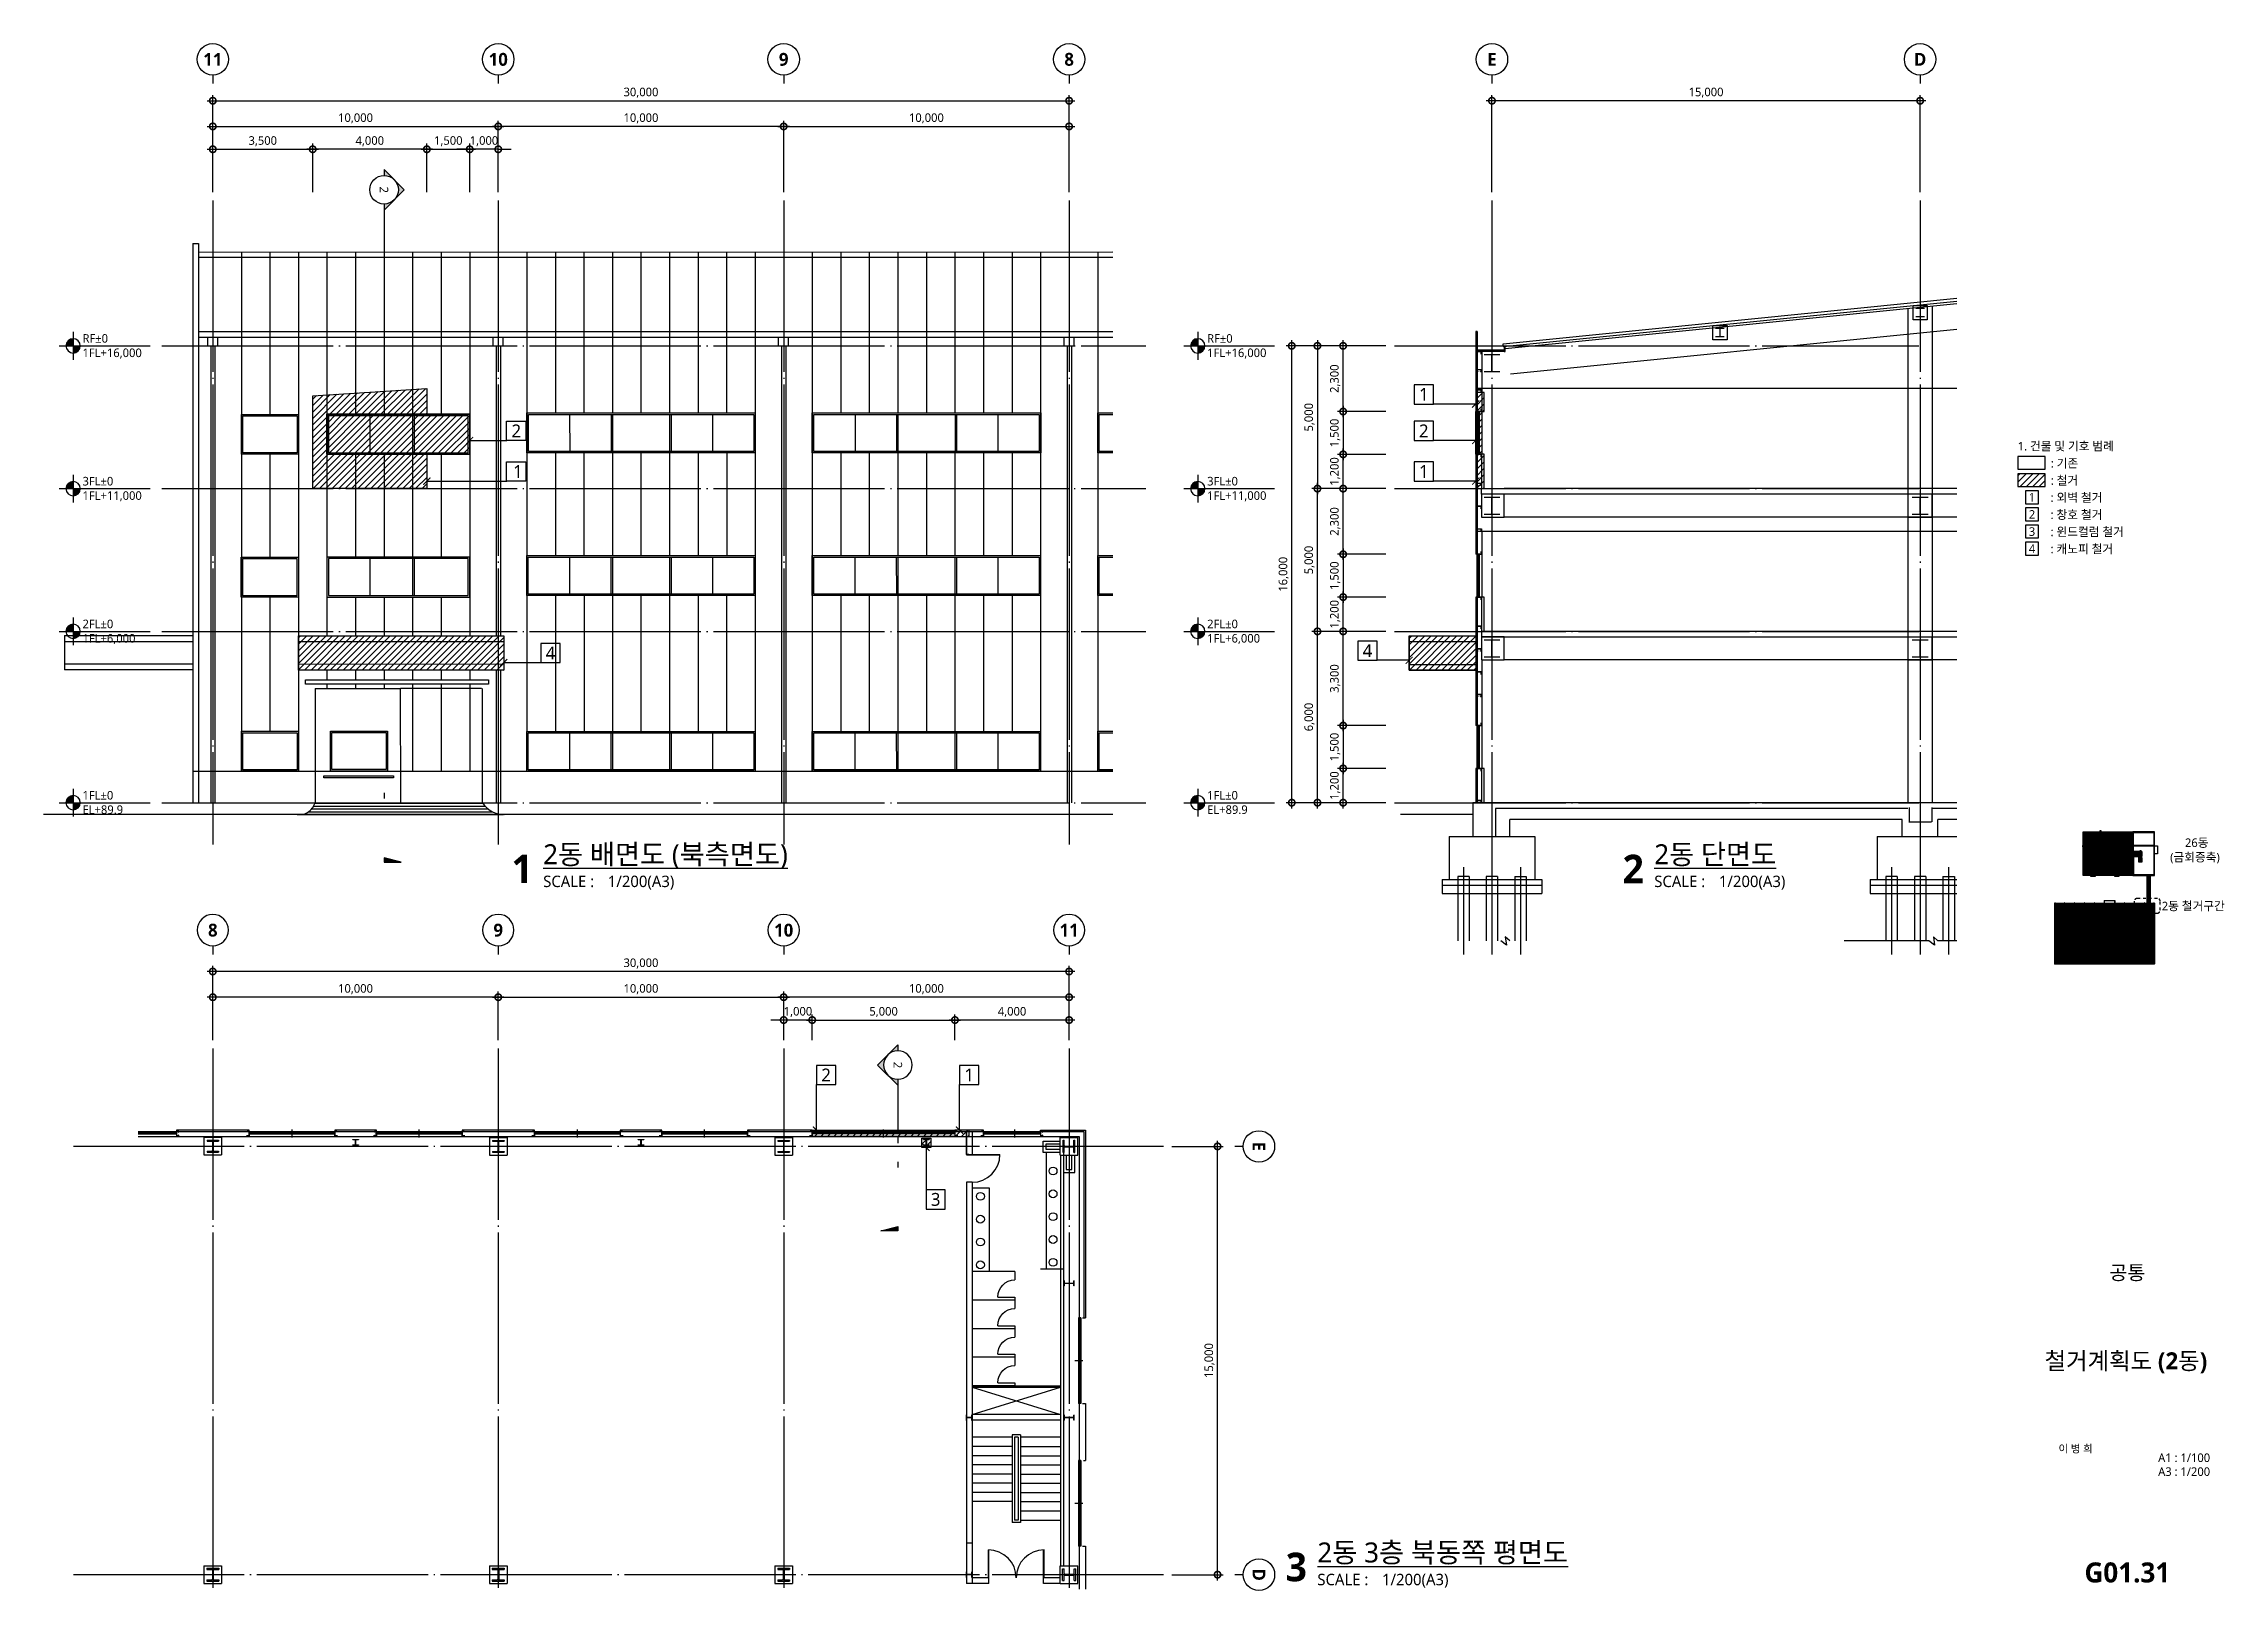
# Model space of a CAD drawing. Header units: millimetres. Extents: x 4650 to 81049, y 2671 to 56844.
import ezdxf
from ezdxf.enums import TextEntityAlignment as Align
from ezdxf.xclip import XClip

# ---------------------------------------------------------------- set-up
doc = ezdxf.new("R2010")
doc.units = ezdxf.units.MM
doc.header["$LTSCALE"] = 200
doc.header["$XCLIPFRAME"] = 0
for name, pattern in [('CEN', [62, 60, -1, 0, -1]), ('CEN-GAUN', [32.2, 30, -1, 0.2, -1]), ('DASHDOT-GAUN', [10, 5, -2.5, 0, -2.5]), ('HIDD', [1.05, 0.6, -0.45]), ('HIDDEN', [9.525, 6.35, -3.175])]:
    doc.linetypes.add(name, pattern=pattern)
doc.layers.get('DEFPOINTS').update_dxf_attribs({"color": 137})
for name, color, linetype in [('0-S-col', 4, 'Continuous'), ('A-SYM', 6, 'Continuous'), ('AA-XXXX-CNTL', 16, 'Continuous'), ('CEN', 1, 'CEN-GAUN'), ('DIM', 7, 'Continuous'), ('ELE-3', 3, 'Continuous'), ('ELE-4', 4, 'Continuous'), ('ELE-5', 5, 'Continuous'), ('ELE-6', 6, 'Continuous'), ('ELE-7', 7, 'Continuous'), ('ELE-8', 8, 'Continuous'), ('ELE-9', 9, 'Continuous'), ('GYP. BOARD', 42, 'Continuous'), ('HAT', 8, 'Continuous'), ('R.D', 6, 'Continuous'), ('S-CON', 2, 'Continuous'), ('SYM', 6, 'Continuous'), ('SYM-BUB', 3, 'Continuous'), ('SYM-LEAD', 6, 'Continuous'), ('SYM-LEVEL', 7, 'Continuous'), ('TEXT', 3, 'Continuous'), ('WIN', 6, 'Continuous'), ('XR-SHEET$0$TITLE', 7, 'Continuous'), ('XR-SHEET$1$SHT', 5, 'Continuous'), ('XR-SHEET$1$TEXT', 3, 'Continuous'), ('단면선', 2, 'Continuous'), ('문자', 6, 'Continuous'), ('보조선', 3, 'Continuous'), ('입면선', 9, 'Continuous'), ('중심선', 1, 'Continuous'), ('철거영역', 6, 'Continuous'), ('치수', 5, 'Continuous'), ('해칭선', 4, 'Continuous')]:
    doc.layers.add(name, color=color, linetype=linetype)
doc.styles.add('$0$스타일1', font='malgun.ttf')
doc.styles.get("Standard").update_dxf_attribs({"font": 'arial.ttf'})
doc.styles.add('style2', font='DotumChe.ttf', dxfattribs={"height": 1000})
doc.styles.add('XR-SHEET$0$굴림체(옥산)', font='GulimChe.ttf')
doc.styles.add('맑은고딕B', font='malgunbd.ttf')
doc.styles.add('스타일1', font='malgun.ttf')
doc.styles.add('스타일2', font='malgunbd.ttf')
doc.dimstyles.new('CJA', dxfattribs={"dimscale": 300, "dimtxt": 2.7, "dimasz": 1, "dimexe": 2, "dimexo": 3, "dimgap": 1, "dimtad": 1, "dimdec": 0, "dimzin": 1, "dimdsep": 46, "dimlunit": 6, "dimtxsty": '$0$스타일1', "dimblk": 'CJDOT', "dimcen": 0.09, "dimdle": 1, "dimclrd": 256, "dimclre": 256, "dimclrt": 3, "dimadec": 0, "dimazin": 0, "dimtfac": 1, "dimtdec": 0, "dimtix": 1, "dimtmove": 2, "dimatfit": 3, "dimldrblk": 'CJDOT', "dimfxl": 1, "dimtolj": 1, "dimtzin": 1, "dimarcsym": 0})
doc.dimstyles.new('DIM-QD 1', dxfattribs={"dimtxt": 3, "dimasz": 1.5, "dimexe": 1, "dimexo": 0, "dimgap": 1, "dimtad": 1, "dimdec": 3, "dimdsep": 46, "dimlunit": 6, "dimtxsty": '$0$스타일1', "dimblk1": 'ARCHTICK', "dimblk2": 'ARCHTICK', "dimsah": 1, "dimcen": 0, "dimclrd": 256, "dimclre": 256, "dimclrt": 3, "dimazin": 2, "dimtfac": 1, "dimtdec": 3, "dimtix": 1, "dimtmove": 2, "dimatfit": 3, "dimldrblk": 'ARCHTICK', "dimfxl": 1, "dimtolj": 1, "dimtzin": 0, "dimarcsym": 0})
doc.dimstyles.new('ISO-25', dxfattribs={"dimtxt": 2.5, "dimasz": 2.5, "dimexe": 1.25, "dimexo": 0.625, "dimtad": 1, "dimtxsty": 'Standard', "dimcen": 2.5, "dimadec": 0, "dimazin": 0, "dimtfac": 1, "dimtmove": 0, "dimatfit": 3, "dimfxl": 1, "dimarcsym": 0})
pattern_1 = [(45, (-355716.47, -215335.57), (-56.126601, 56.126601), []), (135, (-355716.47, -215335.57), (-56.126601, -56.126601), [])]
pattern_2 = [(45, (0, 58600), (-112.2532, 112.2532), [])]
pattern_3 = [(45, (-1669.58, 58600), (-112.2532, 112.2532), [])]

msp = doc.modelspace()

# ---------------------------------------------------------------- texts
at = {"layer": 'TEXT', "style": '스타일1'}
for s, height, p in [('1', 450, (53002.1, 44559.9)), ('2', 450, (21209.4, 43280.7)), ('2', 450, (53002.1, 43280.7)), ('1', 450, (21265.1, 41858.9)), ('1', 450, (53002.1, 41858.9)), ('2', 300, (74309.5, 40355.6)), ('1', 300, (74309.5, 40955.6)), ('3', 300, (74309.5, 39755.6)), ('4', 300, (74309.5, 39155.6)), ('4', 450, (22409.2, 35501.3)), ('4', 450, (51028.1, 35582.6)), ('2', 450, (32063.1, 20722.4)), ('1', 450, (37073.6, 20722.4)), ('3', 450, (35901.8, 16365.8)), ('공통', 500, (77650, 13800))]:
    msp.add_text(s, height=height, dxfattribs=at).set_placement(p, align=Align.MIDDLE_CENTER)
for s, p in [('1. 건물 및 기호 범례', (73807.5, 42505.4)), (': 기존', (74965.8, 41905.4)), (': 철거', (74965.8, 41305.4)), (': 외벽 철거', (74961.9, 40705.4)), (': 창호 철거', (74961.9, 40105.4)), (': 윈드컬럼 철거', (74961.9, 39505.4)), (': 캐노피 철거', (74961.9, 38905.4)), ('(금회증축)', (79148.2, 28109.1)), ('26동', (79668.2, 28617.9)), ('2동 철거구간', (78855.7, 26399.1))]:
    msp.add_text(s, height=300, dxfattribs=at).set_placement(p, align=Align.BOTTOM_LEFT)

# ---------------------------------------------------------------- blocks, each defined once
blk = doc.blocks.new('XR-TITLE')
at = {"layer": 'XR-SHEET$0$TITLE', "true_color": 0x000000, "style": 'XR-SHEET$0$굴림체(옥산)'}
for tag, height, p in [('동명칭', 6, (776.77, -457.26)), ('SCALE-A1', 3, (797.5, -522)), ('SCALE-A3', 3, (797.5, -527)), ('DATA', 3, (797.5, -540))]:
    blk.add_attdef(tag, text='', height=height, dxfattribs=at).set_placement(p, align=Align.MIDDLE)
for tag, height, p in [('TITLE1', 6, (776.5, -479.4)), ('TITLE4', 6, (776.5, -484.39)), ('TITLE2', 6, (776.5, -489)), ('TITLE5', 6, (776.5, -493.99)), ('TITLE3', 6, (776.5, -498.7)), ('NAME-1', 3, (760.16, -517.5)), ('NAME-2', 3, (760.16, -526.5)), ('A0.00', 7, (776.5, -561))]:
    blk.add_attdef(tag, text='', height=height, dxfattribs=at).set_placement(p, align=Align.MIDDLE_CENTER)
blk = doc.blocks.new('화장실')
at = {"layer": '입면선', "color": 8, "ltscale": 200}
for p, q in [((-1500, 0), (0, 0)), ((-1500, 0), (-1500, -292)), ((0, 0), (0, -1000)), ((-1500, -892), (-1500, -1000)), ((-900, -892), (-1500, -892)), ((-1500, -1000), (0, -1000))]:
    blk.add_line(p, q, dxfattribs=at)
blk.add_arc((-1500, -892), 600, 0, 90, dxfattribs=at)
blk = doc.blocks.new('남소변기')
at = {"layer": '입면선', "color": 8, "ltscale": 200}
for p, q in [((0, 285), (0, 142)), ((150, 285), (0, 285)), ((0, 142), (0, 0)), ((15, 30), (0, 30)), ((0, 15), (78, 15)), ((0, 0), (0, -142)), ((15, -30), (15, 30)), ((147, 15), (210, 15)), ((315, 285), (150, 285)), ((210, 30), (218, 30)), ((210, -30), (210, 30)), ((218, 30), (218, -30)), ((270, 225), (292, 225)), ((292, 225), (315, 225)), ((315, 255), (315, 285)), ((315, 225), (315, 255)), ((0, -15), (78, -15)), ((0, -30), (15, -30)), ((0, -142), (0, -285)), ((0, -285), (150, -285)), ((147, -15), (210, -15)), ((150, -285), (315, -285)), ((218, -30), (210, -30)), ((292, -225), (270, -225)), ((315, -225), (292, -225)), ((315, -255), (315, -225)), ((315, -285), (315, -255))]:
    blk.add_line(p, q, dxfattribs=at)
blk.add_circle((112, 0), 37.5, dxfattribs=at)
for centre, radius, start, end in [((2091, -128), 1870, 173.53631, 176.07483), ((2091, 128), 1870, 183.92517, 186.46369), ((741, 58), 509, 162.68677, 177.29727), ((278, 0), 128, 251.9686, 108.0314), ((281, 199), 27.7, 112.5, 157.5), ((595, 481), 435, 218.5584, 225), ((372, 258), 120, 225, 237.28538), ((1449, 1934), 2111, 237.28538, 239.03624), ((745, 435), 456, 199.26161, 204.34121), ((1050, 695), 847, 211.86106, 215.51908), ((632, 503), 405, 227.81561, 238.4446), ((500, 353), 268, 239.03624, 243.95283), ((603, 563), 502, 243.95283, 248.62608), ((739, 721), 648, 240.46772, 246.40218), ((301, -207), 326, 62.82337, 68.62608), ((323, -165), 278, 59.03624, 62.82337), ((193, -381), 530, 56.29478, 59.03624), ((161, -375), 595, 51.3557, 57.56894), ((439, -12), 86.9, 45, 56.29478), ((365, -87), 192, 37.41309, 45), ((496, 13), 27.7, 14.03624, 37.41309), ((436, -2), 88.7, 1.04163, 14.03624), ((436, 2), 88.7, 345.96376, 358.95837), ((364, -41), 214, 21.62004, 37.86972), ((374, -20), 197, 5.75321, 16.86666), ((741, -58), 509, 182.70273, 197.31323), ((595, -481), 435, 135, 141.4416), ((281, -199), 27.7, 202.5, 247.5), ((372, -258), 120, 122.71462, 135), ((1449, -1934), 2111, 120.96376, 122.71462), ((745, -435), 456, 155.65879, 160.73839), ((1050, -695), 847, 144.48092, 148.13894), ((632, -503), 405, 121.5554, 132.18439), ((500, -353), 268, 116.04717, 120.96376), ((603, -563), 502, 111.37392, 116.04717), ((301, 207), 326, 291.37392, 297.17663), ((739, -721), 648, 113.59782, 119.53228), ((323, 165), 278, 297.17663, 300.96376), ((193, 381), 530, 300.96376, 303.70522), ((161, 375), 595, 302.43106, 308.6443), ((439, 12), 86.9, 303.70522, 315), ((365, 87), 192, 315, 322.58691), ((496, -13), 27.7, 322.58691, 345.96376), ((364, 41), 214, 322.13028, 338.37996), ((374, 20), 197, 343.13334, 354.24679)]:
    blk.add_arc(centre, radius, start, end, dxfattribs=at)
blk = doc.blocks.new('I-Center 3층 평면도')
at = {"layer": '입면선', "ltscale": 200}
h = blk.add_hatch(dxfattribs=at)
h.set_pattern_fill('_USER', color=8, scale=500, angle=90, style=0, pattern_type=0)
h.set_pattern_definition([(270, (323857.9, 186938), (-500, -3e-14), [])])
h.paths.add_polyline_path([(324358, 184688), (323858, 184688), (323858, 186938), (324358, 186938)])
h.paths.add_polyline_path([(334858, 184688), (334358, 184688), (334358, 186938), (334858, 186938)])
h = blk.add_hatch(dxfattribs=at)
h.set_pattern_fill('_USER', color=8, scale=500, angle=90, style=0, pattern_type=0)
h.set_pattern_definition([(270, (476708.1, 185593.73), (-500, -3e-14), [])])
h.paths.add_polyline_path([(477208, 183344), (476708, 183344), (476708, 185594), (477208, 185594)])
h.paths.add_polyline_path([(487708, 183344), (487208, 183344), (487208, 185594), (487708, 185594)])
at = {"layer": 'CEN', "color": 8, "linetype": 'CEN-GAUN'}
for p, q in [((-100000, 4213), (-100000, -71576)), ((-90000, 4213), (-90000, -71576)), ((-90000, 4213), (-90000, -71576)), ((-80000, 4213), (-80000, -71576)), ((-70000, 4213), (-70000, -71576)), ((-60000, 4213), (-60000, -71576)), ((-109508, -58000), (9087, -58000)), ((-109508, -60000), (9087, -60000))]:
    blk.add_line(p, q, dxfattribs=at)
at = {"layer": '단면선', "color": 8, "ltscale": 100}
for p, q in [((-100204, -214), (-100204, 214)), ((-100204, 214), (-100169, 214)), ((-100169, 32), (-100169, 214)), ((-100147, 10), (-99854, 10)), ((-99832, 32), (-99832, 214)), ((-99832, 214), (-99797, 214)), ((-99797, -214), (-99797, 214)), ((-96575, 350), (-96575, 339)), ((-96575, 350), (-96400, 350)), ((-96575, 339), (-96505, 339)), ((-96575, 11), (-96575, 0)), ((-96575, 11), (-96505, 11)), ((-96491, 325), (-96491, 25)), ((-96484, 325), (-96484, 25)), ((-96470, 339), (-96400, 339)), ((-96470, 11), (-96400, 11)), ((-96400, 350), (-96400, 339)), ((-96400, 11), (-96400, 0)), ((-90202, 207), (-90202, 179)), ((-90202, 207), (-89798, 207)), ((-90202, 179), (-90031, 179)), ((-90009, 157), (-90009, -157)), ((-89991, 157), (-89991, -157)), ((-89969, 179), (-89798, 179)), ((-89798, 207), (-89798, 179)), ((-80203, 207), (-80203, 179)), ((-80203, 207), (-79798, 207)), ((-80203, 179), (-80031, 179)), ((-80009, 157), (-80009, -157)), ((-79991, 157), (-79991, -157)), ((-79969, 179), (-79798, 179)), ((-79798, 207), (-79798, 179)), ((-70202, 207), (-70202, 179)), ((-70202, 207), (-69797, 207)), ((-70202, 179), (-70031, 179)), ((-70009, 157), (-70009, -157)), ((-69991, 157), (-69991, -157)), ((-69969, 179), (-69797, 179)), ((-69797, 207), (-69797, 179)), ((-60202, 207), (-60202, 179)), ((-60202, 207), (-59797, 207)), ((-60202, 179), (-60031, 179)), ((-60009, 157), (-60009, -157)), ((-59991, 157), (-59991, -157)), ((-59969, 179), (-59797, 179)), ((-59797, 207), (-59797, 179)), ((-50202, 207), (-50202, 179)), ((-50202, 207), (-49797, 207)), ((-50202, 179), (-50031, 179)), ((-50009, 157), (-50009, -157)), ((-49991, 157), (-49991, -157)), ((-49969, 179), (-49797, 179)), ((-49797, 207), (-49797, 179)), ((-40202, 207), (-40202, 179)), ((-40202, 207), (-39797, 207)), ((-40202, 179), (-40031, 179)), ((-40009, 157), (-40009, -157)), ((-39991, 157), (-39991, -157)), ((-39969, 179), (-39797, 179)), ((-39797, 207), (-39797, 179)), ((-30202, 216), (-30202, 188)), ((-30202, 216), (-29797, 216)), ((-30202, 188), (-30031, 188)), ((-30009, 166), (-30009, -148)), ((-29991, 166), (-29991, -148)), ((-29969, 188), (-29797, 188)), ((-29797, 216), (-29797, 188)), ((-20202, 207), (-20202, 179)), ((-20202, 207), (-19797, 207)), ((-20202, 179), (-20031, 179)), ((-20009, 157), (-20009, -157)), ((-19991, 157), (-19991, -157)), ((-19969, 179), (-19797, 179)), ((-19797, 207), (-19797, 179)), ((-10202, 207), (-10202, 179)), ((-10202, 207), (-9797, 207)), ((-10202, 179), (-10031, 179)), ((-10009, 157), (-10009, -157)), ((-9991, 157), (-9991, -157)), ((-9969, 179), (-9797, 179)), ((-9797, 207), (-9797, 179)), ((-204, -214), (-204, 214)), ((-204, 214), (-169, 214)), ((-169, 32), (-169, 214)), ((-147, 10), (146, 10)), ((168, 32), (168, 214)), ((168, 214), (203, 214)), ((203, -214), (203, 214)), ((-100204, -214), (-100169, -214)), ((-100169, -214), (-100169, -32)), ((-100147, -10), (-99854, -10)), ((-99832, -214), (-99832, -32)), ((-99832, -214), (-99797, -214)), ((-96575, 0), (-96400, 0)), ((-90202, -179), (-90202, -207)), ((-90202, -179), (-90031, -179)), ((-90202, -207), (-89798, -207)), ((-89969, -179), (-89798, -179)), ((-89798, -179), (-89798, -207)), ((-80203, -179), (-80203, -207)), ((-80203, -179), (-80031, -179)), ((-80203, -207), (-79798, -207)), ((-79969, -179), (-79798, -179)), ((-79798, -179), (-79798, -207)), ((-70202, -179), (-70202, -207)), ((-70202, -179), (-70031, -179)), ((-70202, -207), (-69797, -207)), ((-69969, -179), (-69797, -179)), ((-69797, -179), (-69797, -207)), ((-60202, -179), (-60202, -207)), ((-60202, -179), (-60031, -179)), ((-60202, -207), (-59797, -207)), ((-59969, -179), (-59797, -179)), ((-59797, -179), (-59797, -207)), ((-50202, -179), (-50202, -207)), ((-50202, -179), (-50031, -179)), ((-50202, -207), (-49797, -207)), ((-49969, -179), (-49797, -179)), ((-49797, -179), (-49797, -207)), ((-40202, -179), (-40202, -207)), ((-40202, -179), (-40031, -179)), ((-40202, -207), (-39797, -207)), ((-39969, -179), (-39797, -179)), ((-39797, -179), (-39797, -207)), ((-30202, -170), (-30202, -198)), ((-30202, -170), (-30031, -170)), ((-30202, -198), (-29797, -198)), ((-29969, -170), (-29797, -170)), ((-29797, -170), (-29797, -198)), ((-20202, -179), (-20202, -207)), ((-20202, -179), (-20031, -179)), ((-20202, -207), (-19797, -207)), ((-19969, -179), (-19797, -179)), ((-19797, -179), (-19797, -207)), ((-10202, -179), (-10202, -207)), ((-10202, -179), (-10031, -179)), ((-10202, -207), (-9797, -207)), ((-9969, -179), (-9797, -179)), ((-9797, -179), (-9797, -207)), ((-204, -214), (-169, -214)), ((-169, -214), (-169, -32)), ((-147, -10), (146, -10)), ((168, -214), (168, -32)), ((168, -214), (203, -214)), ((-100350, -4312), (-100339, -4312)), ((-100350, -4487), (-100350, -4312)), ((-100350, -4487), (-100339, -4487)), ((-100339, -4382), (-100339, -4312)), ((-100339, -4487), (-100339, -4417)), ((-100325, -4396), (-100025, -4396)), ((-100325, -4403), (-100025, -4403)), ((-100011, -4382), (-100011, -4312)), ((-100011, -4312), (-100000, -4312)), ((-100011, -4487), (-100011, -4417)), ((-100011, -4487), (-100000, -4487)), ((-100000, -4487), (-100000, -4312)), ((-164, -4713), (-175, -4713)), ((-175, -4888), (-175, -4713)), ((-164, -4888), (-175, -4888)), ((-164, -4783), (-164, -4713)), ((-164, -4888), (-164, -4818)), ((150, -4797), (-150, -4797)), ((150, -4804), (-150, -4804)), ((164, -4783), (164, -4713)), ((175, -4713), (164, -4713)), ((164, -4888), (164, -4818)), ((175, -4888), (164, -4888)), ((175, -4888), (175, -4713)), ((-100350, -9413), (-100339, -9413)), ((-100350, -9588), (-100350, -9413)), ((-100350, -9588), (-100339, -9588)), ((-100339, -9483), (-100339, -9413)), ((-100339, -9588), (-100339, -9518)), ((-100325, -9497), (-100025, -9497)), ((-100325, -9504), (-100025, -9504)), ((-100011, -9483), (-100011, -9413)), ((-100011, -9413), (-100000, -9413)), ((-100011, -9588), (-100011, -9518)), ((-100011, -9588), (-100000, -9588)), ((-100000, -9588), (-100000, -9413)), ((-3588, -9404), (-3600, -9404)), ((-3600, -9604), (-3600, -9404)), ((-3588, -9604), (-3600, -9604)), ((-3588, -9487), (-3588, -9404)), ((-3588, -9604), (-3588, -9521)), ((-3425, -9500), (-3575, -9500)), ((-3425, -9508), (-3575, -9508)), ((-3412, -9487), (-3412, -9404)), ((-3400, -9404), (-3412, -9404)), ((-3412, -9604), (-3412, -9521)), ((-3400, -9604), (-3412, -9604)), ((-3400, -9604), (-3400, -9404)), ((-164, -9413), (-175, -9413)), ((-175, -9588), (-175, -9413)), ((-164, -9588), (-175, -9588)), ((-164, -9483), (-164, -9413)), ((-164, -9588), (-164, -9518)), ((150, -9497), (-150, -9497)), ((150, -9504), (-150, -9504)), ((164, -9483), (164, -9413)), ((175, -9413), (164, -9413)), ((164, -9588), (164, -9518)), ((175, -9588), (164, -9588)), ((175, -9588), (175, -9413)), ((-100229, -15208), (-100229, -14791)), ((-100229, -14791), (-100179, -14791)), ((-100229, -15208), (-100179, -15208)), ((-100179, -14963), (-100179, -14791)), ((-100179, -15208), (-100179, -15037)), ((-100157, -14985), (-99843, -14985)), ((-100157, -15015), (-99843, -15015)), ((-99821, -14963), (-99821, -14791)), ((-99821, -14791), (-99771, -14791)), ((-99821, -15208), (-99821, -15037)), ((-99821, -15208), (-99771, -15208)), ((-99771, -15208), (-99771, -14791)), ((-96600, -14900), (-96588, -14900)), ((-96600, -15100), (-96600, -14900)), ((-96600, -15100), (-96588, -15100)), ((-96588, -14983), (-96588, -14900)), ((-96588, -15100), (-96588, -15017)), ((-96575, -14996), (-96425, -14996)), ((-96575, -15004), (-96425, -15004)), ((-96412, -14983), (-96412, -14900)), ((-96412, -14900), (-96400, -14900)), ((-96412, -15100), (-96412, -15017)), ((-96412, -15100), (-96400, -15100)), ((-96400, -15100), (-96400, -14900)), ((-94493, -14900), (-94481, -14900)), ((-94493, -15100), (-94493, -14900)), ((-94493, -15100), (-94481, -15100)), ((-94481, -14983), (-94481, -14900)), ((-94481, -15100), (-94481, -15017)), ((-94468, -14996), (-94318, -14996)), ((-94468, -15004), (-94318, -15004)), ((-94305, -14983), (-94305, -14900)), ((-94305, -14900), (-94293, -14900)), ((-94305, -15100), (-94305, -15017)), ((-94305, -15100), (-94293, -15100)), ((-94293, -15100), (-94293, -14900)), ((-90208, -14771), (-90208, -14821)), ((-90208, -14771), (-89792, -14771)), ((-90208, -14821), (-90037, -14821)), ((-90208, -15179), (-90208, -15229)), ((-90208, -15179), (-90037, -15179)), ((-90208, -15229), (-89792, -15229)), ((-90015, -14843), (-90015, -15157)), ((-89985, -14843), (-89985, -15157)), ((-89963, -14821), (-89792, -14821)), ((-89963, -15179), (-89792, -15179)), ((-89792, -14771), (-89792, -14821)), ((-89792, -15179), (-89792, -15229)), ((-80208, -14771), (-80208, -14821)), ((-80208, -14771), (-79792, -14771)), ((-80208, -14821), (-80037, -14821)), ((-80208, -15179), (-80208, -15229)), ((-80208, -15179), (-80037, -15179)), ((-80208, -15229), (-79792, -15229)), ((-80015, -14843), (-80015, -15157)), ((-79985, -14843), (-79985, -15157)), ((-79963, -14821), (-79792, -14821)), ((-79963, -15179), (-79792, -15179)), ((-79792, -14771), (-79792, -14821)), ((-79792, -15179), (-79792, -15229)), ((-70208, -14771), (-70208, -14821)), ((-70208, -14771), (-69792, -14771)), ((-70208, -14821), (-70037, -14821)), ((-70208, -15179), (-70208, -15229)), ((-70208, -15179), (-70037, -15179)), ((-70208, -15229), (-69792, -15229)), ((-70015, -14843), (-70015, -15157)), ((-69985, -14843), (-69985, -15157)), ((-69963, -14821), (-69792, -14821)), ((-69963, -15179), (-69792, -15179)), ((-69792, -14771), (-69792, -14821)), ((-69792, -15179), (-69792, -15229)), ((-60208, -14771), (-60208, -14821)), ((-60208, -14771), (-59792, -14771)), ((-60208, -14821), (-60037, -14821)), ((-60208, -15179), (-60208, -15229)), ((-60208, -15179), (-60037, -15179)), ((-60208, -15229), (-59792, -15229)), ((-60015, -14843), (-60015, -15157)), ((-59985, -14843), (-59985, -15157)), ((-59963, -14821), (-59792, -14821)), ((-59963, -15179), (-59792, -15179)), ((-59792, -14771), (-59792, -14821)), ((-59792, -15179), (-59792, -15229)), ((-50208, -14771), (-50208, -14821)), ((-50208, -14771), (-49792, -14771)), ((-50208, -14821), (-50037, -14821)), ((-50208, -15179), (-50208, -15229)), ((-50208, -15179), (-50037, -15179)), ((-50208, -15229), (-49792, -15229)), ((-50015, -14843), (-50015, -15157)), ((-49985, -14843), (-49985, -15157)), ((-49963, -14821), (-49792, -14821)), ((-49963, -15179), (-49792, -15179)), ((-49792, -14771), (-49792, -14821)), ((-49792, -15179), (-49792, -15229)), ((-40208, -14771), (-40208, -14821)), ((-40208, -14771), (-39792, -14771)), ((-40208, -14821), (-40037, -14821)), ((-40208, -15179), (-40208, -15229)), ((-40208, -15179), (-40037, -15179)), ((-40208, -15229), (-39792, -15229)), ((-40015, -14843), (-40015, -15157)), ((-39985, -14843), (-39985, -15157)), ((-39963, -14821), (-39792, -14821)), ((-39963, -15179), (-39792, -15179)), ((-39792, -14771), (-39792, -14821)), ((-39792, -15179), (-39792, -15229)), ((-30208, -14771), (-30208, -14821)), ((-30208, -14821), (-30037, -14821)), ((-30208, -15179), (-30208, -15229)), ((-30208, -15179), (-30037, -15179)), ((-30208, -15229), (-29792, -15229)), ((-30015, -14843), (-30015, -15157)), ((-29985, -14843), (-29985, -15157)), ((-29963, -14821), (-29792, -14821)), ((-29963, -15179), (-29792, -15179)), ((-29792, -14771), (-29792, -14821)), ((-29792, -15179), (-29792, -15229)), ((-20208, -14771), (-20208, -14821)), ((-20208, -14771), (-19792, -14771)), ((-20208, -14821), (-20037, -14821)), ((-20208, -15179), (-20208, -15229)), ((-20208, -15179), (-20037, -15179)), ((-20208, -15229), (-19792, -15229)), ((-20015, -14843), (-20015, -15157)), ((-19985, -14843), (-19985, -15157)), ((-19963, -14821), (-19792, -14821)), ((-19963, -15179), (-19792, -15179)), ((-19792, -14771), (-19792, -14821)), ((-19792, -15179), (-19792, -15229)), ((-10208, -14771), (-10208, -14821)), ((-10208, -14771), (-9792, -14771)), ((-10208, -14821), (-10037, -14821)), ((-10208, -15179), (-10208, -15229)), ((-10208, -15179), (-10037, -15179)), ((-10208, -15229), (-9792, -15229)), ((-10015, -14843), (-10015, -15157)), ((-9985, -14843), (-9985, -15157)), ((-9963, -14821), (-9792, -14821)), ((-9963, -15179), (-9792, -15179)), ((-9792, -14771), (-9792, -14821)), ((-9792, -15179), (-9792, -15229)), ((-3370, -15000), (-3630, -15000)), ((-3588, -14900), (-3600, -14900)), ((-3600, -15100), (-3600, -14900)), ((-3588, -15100), (-3600, -15100)), ((-3588, -14983), (-3588, -14900)), ((-3588, -15100), (-3588, -15017)), ((-3425, -14996), (-3575, -14996)), ((-3425, -15004), (-3575, -15004)), ((-3412, -14983), (-3412, -14900)), ((-3400, -14900), (-3412, -14900)), ((-3412, -15100), (-3412, -15017)), ((-3400, -15100), (-3412, -15100)), ((-3400, -15100), (-3400, -14900)), ((-229, -15208), (-229, -14791)), ((-229, -14791), (-179, -14791)), ((-229, -15208), (-179, -15208)), ((-179, -14963), (-179, -14791)), ((-179, -15208), (-179, -15037)), ((-157, -14985), (157, -14985)), ((-157, -15015), (157, -15015)), ((179, -14963), (179, -14791)), ((179, -14791), (229, -14791)), ((179, -15208), (179, -15037)), ((179, -15208), (229, -15208)), ((229, -15208), (229, -14791)), ((-100175, -19713), (-100164, -19713)), ((-100175, -19888), (-100175, -19713)), ((-100164, -19783), (-100164, -19713)), ((-100164, -19888), (-100164, -19818)), ((-100150, -19797), (-99850, -19797)), ((-100150, -19804), (-99850, -19804)), ((-99836, -19783), (-99836, -19713)), ((-99836, -19713), (-99825, -19713)), ((-99836, -19888), (-99836, -19818)), ((-99825, -19888), (-99825, -19713)), ((11, -19713), (0, -19713)), ((0, -19888), (0, -19713)), ((11, -19783), (11, -19713)), ((11, -19888), (11, -19818)), ((325, -19797), (25, -19797)), ((325, -19804), (25, -19804)), ((339, -19783), (339, -19713)), ((350, -19713), (339, -19713)), ((339, -19888), (339, -19818)), ((350, -19888), (350, -19713)), ((-100175, -19888), (-100164, -19888)), ((-99836, -19888), (-99825, -19888)), ((11, -19888), (0, -19888)), ((350, -19888), (339, -19888)), ((-100350, -24413), (-100339, -24413)), ((-100350, -24588), (-100350, -24413)), ((-100339, -24483), (-100339, -24413)), ((-100011, -24483), (-100011, -24413)), ((-100011, -24413), (-100000, -24413)), ((-100000, -24588), (-100000, -24413)), ((-164, -24413), (-175, -24413)), ((-175, -24588), (-175, -24413)), ((-164, -24483), (-164, -24413)), ((164, -24483), (164, -24413)), ((175, -24413), (164, -24413)), ((175, -24588), (175, -24413)), ((-100350, -24588), (-100339, -24588)), ((-100339, -24588), (-100339, -24518)), ((-100325, -24497), (-100025, -24497)), ((-100325, -24504), (-100025, -24504)), ((-100011, -24588), (-100011, -24518)), ((-100011, -24588), (-100000, -24588)), ((-164, -24588), (-175, -24588)), ((-164, -24588), (-164, -24518)), ((150, -24497), (-150, -24497)), ((150, -24504), (-150, -24504)), ((164, -24588), (164, -24518)), ((175, -24588), (164, -24588)), ((-100100, -26500), (-100088, -26500)), ((-100100, -26700), (-100100, -26500)), ((-100100, -26700), (-100088, -26700)), ((-100088, -26583), (-100088, -26500)), ((-100088, -26700), (-100088, -26617)), ((-100075, -26596), (-99925, -26596)), ((-100075, -26604), (-99925, -26604)), ((-99912, -26583), (-99912, -26500)), ((-99912, -26500), (-99900, -26500)), ((-99912, -26700), (-99912, -26617)), ((-99912, -26700), (-99900, -26700)), ((-99900, -26700), (-99900, -26500)), ((-96600, -26500), (-96588, -26500)), ((-96600, -26700), (-96600, -26500)), ((-96600, -26700), (-96588, -26700)), ((-96588, -26583), (-96588, -26500)), ((-96588, -26700), (-96588, -26617)), ((-96575, -26596), (-96425, -26596)), ((-96575, -26604), (-96425, -26604)), ((-96412, -26583), (-96412, -26500)), ((-96412, -26500), (-96400, -26500)), ((-96412, -26700), (-96412, -26617)), ((-96412, -26700), (-96400, -26700)), ((-96400, -26700), (-96400, -26500)), ((-3588, -26500), (-3600, -26500)), ((-3600, -26700), (-3600, -26500)), ((-3588, -26700), (-3600, -26700)), ((-3588, -26583), (-3588, -26500)), ((-3588, -26700), (-3588, -26617)), ((-3425, -26596), (-3575, -26596)), ((-3425, -26604), (-3575, -26604)), ((-3412, -26583), (-3412, -26500)), ((-3400, -26500), (-3412, -26500)), ((-3412, -26700), (-3412, -26617)), ((-3400, -26700), (-3412, -26700)), ((-3400, -26700), (-3400, -26500)), ((-88, -26500), (-100, -26500)), ((-100, -26700), (-100, -26500)), ((-88, -26700), (-100, -26700)), ((-88, -26583), (-88, -26500)), ((-88, -26700), (-88, -26617)), ((75, -26596), (-75, -26596)), ((75, -26604), (-75, -26604)), ((88, -26583), (88, -26500)), ((100, -26500), (88, -26500)), ((88, -26700), (88, -26617)), ((100, -26700), (88, -26700)), ((100, -26700), (100, -26500)), ((-100229, -30208), (-100229, -29792)), ((-100229, -29792), (-100179, -29792)), ((-100179, -29963), (-100179, -29792)), ((-99821, -29963), (-99821, -29792)), ((-99821, -29792), (-99771, -29792)), ((-99771, -30208), (-99771, -29792)), ((-90208, -29771), (-90208, -29821)), ((-90208, -29771), (-89792, -29771)), ((-89792, -29771), (-89792, -29821)), ((-80208, -29771), (-80208, -29821)), ((-80208, -29771), (-79792, -29771)), ((-79792, -29771), (-79792, -29821)), ((-70208, -29771), (-70208, -29821)), ((-70208, -29771), (-69792, -29771)), ((-69792, -29771), (-69792, -29821)), ((-60208, -29771), (-60208, -29821)), ((-60208, -29771), (-59792, -29771)), ((-59792, -29771), (-59792, -29821)), ((-50208, -29771), (-50208, -29821)), ((-50208, -29771), (-49792, -29771)), ((-49792, -29771), (-49792, -29821)), ((-40208, -29771), (-40208, -29821)), ((-40208, -29771), (-39792, -29771)), ((-39792, -29771), (-39792, -29821)), ((-30208, -29771), (-30208, -29821)), ((-30208, -29771), (-29792, -29771)), ((-29792, -29771), (-29792, -29821)), ((-20208, -29771), (-20208, -29821)), ((-20208, -29771), (-19792, -29771)), ((-19792, -29771), (-19792, -29821)), ((-10208, -29771), (-10208, -29821)), ((-10208, -29771), (-9792, -29771)), ((-9792, -29771), (-9792, -29821)), ((-229, -30208), (-229, -29792)), ((-229, -29792), (-179, -29792)), ((-179, -29963), (-179, -29792)), ((179, -29963), (179, -29792)), ((179, -29792), (229, -29792)), ((229, -30208), (229, -29792)), ((-100229, -30208), (-100179, -30208)), ((-100179, -30208), (-100179, -30037)), ((-100157, -29985), (-99843, -29985)), ((-100157, -30015), (-99843, -30015)), ((-99821, -30208), (-99821, -30037)), ((-99821, -30208), (-99771, -30208)), ((-96600, -29900), (-96588, -29900)), ((-96600, -30100), (-96600, -29900)), ((-96600, -30100), (-96588, -30100)), ((-96588, -29983), (-96588, -29900)), ((-96588, -30100), (-96588, -30017)), ((-96575, -29996), (-96425, -29996)), ((-96575, -30004), (-96425, -30004)), ((-96412, -29983), (-96412, -29900)), ((-96412, -29900), (-96400, -29900)), ((-96412, -30100), (-96412, -30017)), ((-96412, -30100), (-96400, -30100)), ((-96400, -30100), (-96400, -29900)), ((-90208, -29821), (-90037, -29821)), ((-90208, -30179), (-90208, -30229)), ((-90208, -30179), (-90037, -30179)), ((-90208, -30229), (-89792, -30229)), ((-90015, -29843), (-90015, -30157)), ((-89985, -29843), (-89985, -30157)), ((-89963, -29821), (-89792, -29821)), ((-89963, -30179), (-89792, -30179)), ((-89792, -30179), (-89792, -30229)), ((-80208, -29821), (-80037, -29821)), ((-80208, -30179), (-80208, -30229)), ((-80208, -30179), (-80037, -30179)), ((-80208, -30229), (-79792, -30229)), ((-80015, -29843), (-80015, -30157)), ((-79985, -29843), (-79985, -30157)), ((-79963, -29821), (-79792, -29821)), ((-79963, -30179), (-79792, -30179)), ((-79792, -30179), (-79792, -30229)), ((-70208, -29821), (-70037, -29821)), ((-70208, -30179), (-70208, -30229)), ((-70208, -30179), (-70037, -30179)), ((-70208, -30229), (-69792, -30229)), ((-70015, -29843), (-70015, -30157)), ((-69985, -29843), (-69985, -30157)), ((-69963, -29821), (-69792, -29821)), ((-69963, -30179), (-69792, -30179)), ((-69792, -30179), (-69792, -30229)), ((-60208, -29821), (-60037, -29821)), ((-60208, -30179), (-60208, -30229)), ((-60208, -30179), (-60037, -30179)), ((-60208, -30229), (-59792, -30229)), ((-60015, -29843), (-60015, -30157)), ((-59985, -29843), (-59985, -30157)), ((-59963, -29821), (-59792, -29821)), ((-59963, -30179), (-59792, -30179)), ((-59792, -30179), (-59792, -30229)), ((-50208, -29821), (-50037, -29821)), ((-50208, -30179), (-50208, -30229)), ((-50208, -30179), (-50037, -30179)), ((-50208, -30229), (-49792, -30229)), ((-50015, -29843), (-50015, -30157)), ((-49985, -29843), (-49985, -30157)), ((-49963, -29821), (-49792, -29821)), ((-49963, -30179), (-49792, -30179)), ((-49792, -30179), (-49792, -30229)), ((-40208, -29821), (-40037, -29821)), ((-40208, -30179), (-40208, -30229)), ((-40208, -30179), (-40037, -30179)), ((-40208, -30229), (-39792, -30229)), ((-40015, -29843), (-40015, -30157)), ((-39985, -29843), (-39985, -30157)), ((-39963, -29821), (-39792, -29821)), ((-39963, -30179), (-39792, -30179)), ((-39792, -30179), (-39792, -30229)), ((-30208, -29821), (-30037, -29821)), ((-30208, -30179), (-30208, -30229)), ((-30208, -30179), (-30037, -30179)), ((-30208, -30229), (-29792, -30229)), ((-30015, -29843), (-30015, -30157)), ((-29985, -29843), (-29985, -30157)), ((-29963, -29821), (-29792, -29821)), ((-29963, -30179), (-29792, -30179)), ((-29792, -30179), (-29792, -30229)), ((-20208, -29821), (-20037, -29821)), ((-20208, -30179), (-20208, -30229)), ((-20208, -30179), (-20037, -30179)), ((-20208, -30229), (-19792, -30229)), ((-20015, -29843), (-20015, -30157)), ((-19985, -29843), (-19985, -30157)), ((-19963, -29821), (-19792, -29821)), ((-19963, -30179), (-19792, -30179)), ((-19792, -30179), (-19792, -30229)), ((-10208, -29821), (-10037, -29821)), ((-10208, -30179), (-10208, -30229)), ((-10208, -30179), (-10037, -30179)), ((-10208, -30229), (-9792, -30229)), ((-10015, -29843), (-10015, -30157)), ((-9985, -29843), (-9985, -30157)), ((-9963, -29821), (-9792, -29821)), ((-9963, -30179), (-9792, -30179)), ((-9792, -30179), (-9792, -30229)), ((-229, -30208), (-179, -30208)), ((-179, -30208), (-179, -30037)), ((-157, -29985), (157, -29985)), ((-157, -30015), (157, -30015)), ((179, -30208), (179, -30037)), ((179, -30208), (229, -30208)), ((-100130, -33400), (-99870, -33400)), ((-100100, -33300), (-100088, -33300)), ((-100100, -33500), (-100100, -33300)), ((-100100, -33500), (-100088, -33500)), ((-100088, -33383), (-100088, -33300)), ((-100088, -33500), (-100088, -33417)), ((-100075, -33396), (-99925, -33396)), ((-100075, -33404), (-99925, -33404)), ((-99912, -33383), (-99912, -33300)), ((-99912, -33300), (-99900, -33300)), ((-99912, -33500), (-99912, -33417)), ((-99912, -33500), (-99900, -33500)), ((-99900, -33500), (-99900, -33300)), ((-96630, -33400), (-96370, -33400)), ((-96600, -33300), (-96588, -33300)), ((-96600, -33500), (-96600, -33300)), ((-96600, -33500), (-96588, -33500)), ((-96588, -33383), (-96588, -33300)), ((-96588, -33500), (-96588, -33417)), ((-96575, -33396), (-96425, -33396)), ((-96575, -33404), (-96425, -33404)), ((-96412, -33383), (-96412, -33300)), ((-96412, -33300), (-96400, -33300)), ((-96412, -33500), (-96412, -33417)), ((-96412, -33500), (-96400, -33500)), ((-96400, -33500), (-96400, -33300)), ((-3588, -33300), (-3600, -33300)), ((-3600, -33500), (-3600, -33300)), ((-3588, -33500), (-3600, -33500)), ((-3588, -33383), (-3588, -33300)), ((-3588, -33500), (-3588, -33417)), ((-3425, -33396), (-3575, -33396)), ((-3425, -33404), (-3575, -33404)), ((-3412, -33383), (-3412, -33300)), ((-3400, -33300), (-3412, -33300)), ((-3412, -33500), (-3412, -33417)), ((-3400, -33500), (-3412, -33500)), ((-3400, -33500), (-3400, -33300)), ((-88, -33300), (-100, -33300)), ((-100, -33500), (-100, -33300)), ((-88, -33500), (-100, -33500)), ((-88, -33383), (-88, -33300)), ((-88, -33500), (-88, -33417)), ((75, -33396), (-75, -33396)), ((75, -33404), (-75, -33404)), ((88, -33383), (88, -33300)), ((100, -33300), (88, -33300)), ((88, -33500), (88, -33417)), ((100, -33500), (88, -33500)), ((100, -33500), (100, -33300)), ((-100175, -35413), (-100164, -35413)), ((-100175, -35588), (-100175, -35413)), ((-100175, -35588), (-100164, -35588)), ((-100164, -35483), (-100164, -35413)), ((-100164, -35588), (-100164, -35518)), ((-100150, -35497), (-99850, -35497)), ((-100150, -35504), (-99850, -35504)), ((-99836, -35483), (-99836, -35413)), ((-99836, -35413), (-99825, -35413)), ((-99836, -35588), (-99836, -35518)), ((-99836, -35588), (-99825, -35588)), ((-99825, -35588), (-99825, -35413)), ((-164, -35413), (-175, -35413)), ((-175, -35588), (-175, -35413)), ((-164, -35588), (-175, -35588)), ((-164, -35483), (-164, -35413)), ((-164, -35588), (-164, -35518)), ((150, -35497), (-150, -35497)), ((150, -35504), (-150, -35504)), ((164, -35483), (164, -35413)), ((175, -35413), (164, -35413)), ((164, -35588), (164, -35518)), ((175, -35588), (164, -35588)), ((175, -35588), (175, -35413)), ((-100175, -39916), (-100164, -39916)), ((-100175, -40091), (-100175, -39916)), ((-100175, -40091), (-100164, -40091)), ((-100164, -39986), (-100164, -39916)), ((-100164, -40091), (-100164, -40021)), ((-100150, -40000), (-99850, -40000)), ((-100150, -40007), (-99850, -40007)), ((-99836, -39986), (-99836, -39916)), ((-99836, -39916), (-99825, -39916)), ((-99836, -40091), (-99836, -40021)), ((-99836, -40091), (-99825, -40091)), ((-99825, -40091), (-99825, -39916)), ((11, -40113), (0, -40113)), ((0, -40288), (0, -40113)), ((11, -40288), (0, -40288)), ((11, -40183), (11, -40113)), ((11, -40288), (11, -40218)), ((325, -40197), (25, -40197)), ((325, -40204), (25, -40204)), ((339, -40183), (339, -40113)), ((350, -40113), (339, -40113)), ((339, -40288), (339, -40218)), ((350, -40288), (339, -40288)), ((350, -40288), (350, -40113)), ((-100229, -45208), (-100229, -44792)), ((-100229, -44792), (-100179, -44792)), ((-100179, -44963), (-100179, -44792)), ((-100179, -45208), (-100179, -45037)), ((-100157, -44985), (-99843, -44985)), ((-100157, -45015), (-99843, -45015)), ((-99821, -44963), (-99821, -44792)), ((-99821, -44792), (-99771, -44792)), ((-99821, -45208), (-99821, -45037)), ((-99771, -45208), (-99771, -44792)), ((-96600, -44900), (-96588, -44900)), ((-96600, -45100), (-96600, -44900)), ((-96588, -44983), (-96588, -44900)), ((-96588, -45100), (-96588, -45017)), ((-96575, -44996), (-96425, -44996)), ((-96575, -45004), (-96425, -45004)), ((-96412, -44983), (-96412, -44900)), ((-96412, -44900), (-96400, -44900)), ((-96412, -45100), (-96412, -45017)), ((-96400, -45100), (-96400, -44900)), ((-90208, -44771), (-90208, -44821)), ((-90208, -44771), (-89792, -44771)), ((-90208, -44821), (-90037, -44821)), ((-90015, -44843), (-90015, -45157)), ((-89985, -44843), (-89985, -45157)), ((-89963, -44821), (-89792, -44821)), ((-89792, -44771), (-89792, -44821)), ((-80208, -44771), (-80208, -44821)), ((-80208, -44771), (-79792, -44771)), ((-80208, -44821), (-80037, -44821)), ((-80015, -44843), (-80015, -45157)), ((-79985, -44843), (-79985, -45157)), ((-79963, -44821), (-79792, -44821)), ((-79792, -44771), (-79792, -44821)), ((-70208, -44771), (-70208, -44821)), ((-70208, -44771), (-69792, -44771)), ((-70208, -44821), (-70037, -44821)), ((-70015, -44843), (-70015, -45157)), ((-69985, -44843), (-69985, -45157)), ((-69963, -44821), (-69792, -44821)), ((-69792, -44771), (-69792, -44821)), ((-60208, -44771), (-60208, -44821)), ((-60208, -44771), (-59792, -44771)), ((-60208, -44821), (-60037, -44821)), ((-60015, -44843), (-60015, -45157)), ((-59985, -44843), (-59985, -45157)), ((-59963, -44821), (-59792, -44821)), ((-59792, -44771), (-59792, -44821)), ((-50208, -44771), (-50208, -44821)), ((-50208, -44771), (-49792, -44771)), ((-50208, -44821), (-50037, -44821)), ((-50015, -44843), (-50015, -45157)), ((-49985, -44843), (-49985, -45157)), ((-49963, -44821), (-49792, -44821)), ((-49792, -44771), (-49792, -44821)), ((-40208, -44771), (-40208, -44821)), ((-40208, -44771), (-39792, -44771)), ((-40208, -44821), (-40037, -44821)), ((-40015, -44843), (-40015, -45157)), ((-39985, -44843), (-39985, -45157)), ((-39963, -44821), (-39792, -44821)), ((-39792, -44771), (-39792, -44821)), ((-30208, -44771), (-30208, -44821)), ((-30208, -44771), (-29792, -44771)), ((-30208, -44821), (-30037, -44821)), ((-30015, -44843), (-30015, -45157)), ((-29985, -44843), (-29985, -45157)), ((-29963, -44821), (-29792, -44821)), ((-29792, -44771), (-29792, -44821)), ((-20208, -44771), (-20208, -44821)), ((-20208, -44771), (-19792, -44771)), ((-20208, -44821), (-20037, -44821)), ((-20015, -44843), (-20015, -45157)), ((-19985, -44843), (-19985, -45157)), ((-19963, -44821), (-19792, -44821)), ((-19792, -44771), (-19792, -44821)), ((-10208, -44771), (-10208, -44821)), ((-10208, -44771), (-9792, -44771)), ((-10208, -44821), (-10037, -44821)), ((-10015, -44843), (-10015, -45157)), ((-9985, -44843), (-9985, -45157)), ((-9963, -44821), (-9792, -44821)), ((-9792, -44771), (-9792, -44821)), ((-3370, -45000), (-3630, -45000)), ((-3588, -44900), (-3600, -44900)), ((-3600, -45100), (-3600, -44900)), ((-3588, -44983), (-3588, -44900)), ((-3588, -45100), (-3588, -45017)), ((-3425, -44996), (-3575, -44996)), ((-3425, -45004), (-3575, -45004)), ((-3412, -44983), (-3412, -44900)), ((-3400, -44900), (-3412, -44900)), ((-3412, -45100), (-3412, -45017)), ((-3400, -45100), (-3400, -44900)), ((-229, -45208), (-229, -44792)), ((-229, -44792), (-179, -44792)), ((-179, -44963), (-179, -44792)), ((-179, -45208), (-179, -45037)), ((-157, -44985), (157, -44985)), ((-157, -45015), (157, -45015)), ((179, -44963), (179, -44792)), ((179, -44792), (229, -44792)), ((179, -45208), (179, -45037)), ((229, -45208), (229, -44792)), ((-100229, -45208), (-100179, -45208)), ((-99821, -45208), (-99771, -45208)), ((-96600, -45100), (-96588, -45100)), ((-96412, -45100), (-96400, -45100)), ((-90208, -45179), (-90208, -45229)), ((-90208, -45179), (-90037, -45179)), ((-90208, -45229), (-89792, -45229)), ((-89963, -45179), (-89792, -45179)), ((-89792, -45179), (-89792, -45229)), ((-80208, -45179), (-80208, -45229)), ((-80208, -45179), (-80037, -45179)), ((-80208, -45229), (-79792, -45229)), ((-79963, -45179), (-79792, -45179)), ((-79792, -45179), (-79792, -45229)), ((-70208, -45179), (-70208, -45229)), ((-70208, -45179), (-70037, -45179)), ((-70208, -45229), (-69792, -45229)), ((-69963, -45179), (-69792, -45179)), ((-69792, -45179), (-69792, -45229)), ((-60208, -45179), (-60208, -45229)), ((-60208, -45179), (-60037, -45179)), ((-60208, -45229), (-59792, -45229)), ((-59963, -45179), (-59792, -45179)), ((-59792, -45179), (-59792, -45229)), ((-50208, -45179), (-50208, -45229)), ((-50208, -45179), (-50037, -45179)), ((-50208, -45229), (-49792, -45229)), ((-49963, -45179), (-49792, -45179)), ((-49792, -45179), (-49792, -45229)), ((-40208, -45179), (-40208, -45229)), ((-40208, -45179), (-40037, -45179)), ((-40208, -45229), (-39792, -45229)), ((-39963, -45179), (-39792, -45179)), ((-39792, -45179), (-39792, -45229)), ((-30208, -45179), (-30208, -45229)), ((-30208, -45179), (-30037, -45179)), ((-30208, -45229), (-29792, -45229)), ((-29963, -45179), (-29792, -45179)), ((-29792, -45179), (-29792, -45229)), ((-20208, -45179), (-20208, -45229)), ((-20208, -45179), (-20037, -45179)), ((-20208, -45229), (-19792, -45229)), ((-19963, -45179), (-19792, -45179)), ((-19792, -45179), (-19792, -45229)), ((-10208, -45179), (-10208, -45229)), ((-10208, -45179), (-10037, -45179)), ((-10208, -45229), (-9792, -45229)), ((-9963, -45179), (-9792, -45179)), ((-9792, -45179), (-9792, -45229)), ((-3588, -45100), (-3600, -45100)), ((-3400, -45100), (-3412, -45100)), ((-229, -45208), (-179, -45208)), ((179, -45208), (229, -45208)), ((-100175, -50413), (-100164, -50413)), ((-100175, -50588), (-100175, -50413)), ((-100164, -50482), (-100164, -50413)), ((-99836, -50482), (-99836, -50413)), ((-99836, -50413), (-99825, -50413)), ((-99825, -50588), (-99825, -50413)), ((-96600, -50400), (-96588, -50400)), ((-96600, -50600), (-96600, -50400)), ((-96588, -50483), (-96588, -50400)), ((-96412, -50483), (-96412, -50400)), ((-96412, -50400), (-96400, -50400)), ((-96400, -50600), (-96400, -50400)), ((-3588, -50400), (-3600, -50400)), ((-3600, -50600), (-3600, -50400)), ((-3588, -50483), (-3588, -50400)), ((-3412, -50483), (-3412, -50400)), ((-3400, -50400), (-3412, -50400)), ((-3400, -50600), (-3400, -50400)), ((-164, -50413), (-175, -50413)), ((-175, -50588), (-175, -50413)), ((-164, -50482), (-164, -50413)), ((164, -50482), (164, -50413)), ((175, -50413), (164, -50413)), ((175, -50588), (175, -50413)), ((-100175, -50588), (-100164, -50588)), ((-100164, -50588), (-100164, -50518)), ((-100150, -50496), (-99850, -50496)), ((-100150, -50504), (-99850, -50504)), ((-99836, -50588), (-99836, -50518)), ((-99836, -50588), (-99825, -50588)), ((-96600, -50600), (-96588, -50600)), ((-96588, -50600), (-96588, -50517)), ((-96575, -50496), (-96425, -50496)), ((-96575, -50504), (-96425, -50504)), ((-96412, -50600), (-96412, -50517)), ((-96412, -50600), (-96400, -50600)), ((-3588, -50600), (-3600, -50600)), ((-3588, -50600), (-3588, -50517)), ((-3425, -50496), (-3575, -50496)), ((-3425, -50504), (-3575, -50504)), ((-3412, -50600), (-3412, -50517)), ((-3400, -50600), (-3412, -50600)), ((-164, -50588), (-175, -50588)), ((-164, -50588), (-164, -50518)), ((150, -50496), (-150, -50496)), ((150, -50504), (-150, -50504)), ((164, -50588), (164, -50518)), ((175, -50588), (164, -50588)), ((-100175, -55112), (-100164, -55112)), ((-100175, -55288), (-100175, -55112)), ((-100175, -55288), (-100164, -55288)), ((-100164, -55182), (-100164, -55112)), ((-100164, -55288), (-100164, -55218)), ((-100150, -55196), (-99850, -55196)), ((-100150, -55204), (-99850, -55204)), ((-99836, -55182), (-99836, -55112)), ((-99836, -55112), (-99825, -55112)), ((-99836, -55288), (-99836, -55218)), ((-99836, -55288), (-99825, -55288)), ((-99825, -55288), (-99825, -55112)), ((-164, -55112), (-175, -55112)), ((-175, -55288), (-175, -55112)), ((-164, -55288), (-175, -55288)), ((-164, -55182), (-164, -55112)), ((-164, -55288), (-164, -55218)), ((150, -55196), (-150, -55196)), ((150, -55204), (-150, -55204)), ((164, -55182), (164, -55112)), ((175, -55112), (164, -55112)), ((164, -55288), (164, -55218)), ((175, -55288), (164, -55288)), ((175, -55288), (175, -55112)), ((-100204, -60214), (-100204, -59786)), ((-100204, -59786), (-100169, -59786)), ((-100204, -60214), (-100169, -60214)), ((-100169, -59968), (-100169, -59786)), ((-100169, -60214), (-100169, -60032)), ((-100147, -59990), (-99854, -59990)), ((-100147, -60010), (-99854, -60010)), ((-99832, -59968), (-99832, -59786)), ((-99832, -59786), (-99797, -59786)), ((-99832, -60214), (-99832, -60032)), ((-99832, -60214), (-99797, -60214)), ((-99797, -60214), (-99797, -59786)), ((-93241, -60350), (-95838, -60350)), ((-95263, -59836), (-95263, -59825)), ((-95263, -59825), (-95088, -59825)), ((-95263, -59836), (-95193, -59836)), ((-95263, -60175), (-95263, -60164)), ((-95263, -60164), (-95193, -60164)), ((-95088, -60175), (-95263, -60175)), ((-95179, -60150), (-95179, -59850)), ((-95172, -60150), (-95172, -59850)), ((-95158, -59836), (-95088, -59836)), ((-95158, -60164), (-95088, -60164)), ((-95088, -59836), (-95088, -59825)), ((-95088, -60175), (-95088, -60164)), ((-90202, -59821), (-90202, -59793)), ((-90202, -59793), (-89798, -59793)), ((-90202, -59821), (-90031, -59821)), ((-90202, -60207), (-90202, -60179)), ((-90202, -60179), (-90031, -60179)), ((-90202, -60207), (-89798, -60207)), ((-90009, -60157), (-90009, -59843)), ((-89991, -60157), (-89991, -59843)), ((-89969, -59821), (-89798, -59821)), ((-89969, -60179), (-89798, -60179)), ((-89798, -59821), (-89798, -59793)), ((-89798, -60207), (-89798, -60179)), ((-85087, -59836), (-85087, -59825)), ((-85087, -59825), (-84912, -59825)), ((-85087, -59836), (-85017, -59836)), ((-85087, -60175), (-85087, -60164)), ((-85087, -60164), (-85017, -60164)), ((-85087, -60175), (-84912, -60175)), ((-85003, -60150), (-85003, -59850)), ((-84996, -60150), (-84996, -59850)), ((-84982, -59836), (-84912, -59836)), ((-84982, -60164), (-84912, -60164)), ((-84912, -59836), (-84912, -59825)), ((-84912, -60175), (-84912, -60164)), ((-80203, -59821), (-80203, -59793)), ((-80203, -59793), (-79798, -59793)), ((-80203, -59821), (-80031, -59821)), ((-80203, -60207), (-80203, -60179)), ((-80203, -60179), (-80031, -60179)), ((-80203, -60207), (-79798, -60207)), ((-80009, -60157), (-80009, -59843)), ((-79991, -60157), (-79991, -59843)), ((-79969, -59821), (-79798, -59821)), ((-79969, -60179), (-79798, -60179)), ((-79798, -59821), (-79798, -59793)), ((-79798, -60207), (-79798, -60179)), ((-75087, -59836), (-75087, -59825)), ((-75087, -59825), (-74912, -59825)), ((-75087, -59836), (-75017, -59836)), ((-75087, -60175), (-75087, -60164)), ((-75087, -60164), (-75017, -60164)), ((-75087, -60175), (-74912, -60175)), ((-75003, -60150), (-75003, -59850)), ((-74996, -60150), (-74996, -59850)), ((-74982, -59836), (-74912, -59836)), ((-74982, -60164), (-74912, -60164)), ((-74912, -59836), (-74912, -59825)), ((-74912, -60175), (-74912, -60164)), ((-70202, -59821), (-70202, -59793)), ((-70202, -59793), (-69797, -59793)), ((-70202, -59821), (-70031, -59821)), ((-70202, -60207), (-70202, -60179)), ((-70202, -60179), (-70031, -60179)), ((-70202, -60207), (-69797, -60207)), ((-70009, -60157), (-70009, -59843)), ((-69991, -60157), (-69991, -59843)), ((-69969, -59821), (-69797, -59821)), ((-69969, -60179), (-69797, -60179)), ((-69797, -59821), (-69797, -59793)), ((-69797, -60207), (-69797, -60179)), ((-65087, -59836), (-65087, -59825)), ((-65087, -59825), (-64912, -59825)), ((-65087, -59836), (-65017, -59836)), ((-65087, -60175), (-65087, -60164)), ((-65087, -60164), (-65017, -60164)), ((-65087, -60175), (-64912, -60175)), ((-65003, -60150), (-65003, -59850)), ((-64996, -60150), (-64996, -59850)), ((-64982, -59836), (-64912, -59836)), ((-64982, -60164), (-64912, -60164)), ((-64912, -59836), (-64912, -59825)), ((-64912, -60175), (-64912, -60164)), ((-60202, -59821), (-60202, -59793)), ((-60202, -59793), (-59797, -59793)), ((-60202, -59821), (-60031, -59821)), ((-60202, -60207), (-60202, -60179)), ((-60202, -60179), (-60031, -60179)), ((-60202, -60207), (-59797, -60207)), ((-60009, -60157), (-60009, -59843)), ((-59991, -60157), (-59991, -59843)), ((-59969, -59821), (-59797, -59821)), ((-59969, -60179), (-59797, -60179)), ((-59797, -59821), (-59797, -59793)), ((-59797, -60207), (-59797, -60179)), ((-55087, -59836), (-55087, -59825)), ((-55087, -59825), (-54912, -59825)), ((-55087, -59836), (-55017, -59836)), ((-55087, -60175), (-55087, -60164)), ((-55087, -60164), (-55017, -60164)), ((-55087, -60175), (-54912, -60175)), ((-55003, -60150), (-55003, -59850)), ((-54996, -60150), (-54996, -59850)), ((-54982, -59836), (-54912, -59836)), ((-54982, -60164), (-54912, -60164)), ((-54912, -59836), (-54912, -59825)), ((-54912, -60175), (-54912, -60164)), ((-50202, -59821), (-50202, -59793)), ((-50202, -59793), (-49797, -59793)), ((-50202, -59821), (-50031, -59821)), ((-50202, -60207), (-50202, -60179)), ((-50202, -60179), (-50031, -60179)), ((-50202, -60207), (-49797, -60207)), ((-50009, -60157), (-50009, -59843)), ((-49991, -60157), (-49991, -59843)), ((-49969, -59821), (-49797, -59821)), ((-49969, -60179), (-49797, -60179)), ((-49797, -59821), (-49797, -59793)), ((-49797, -60207), (-49797, -60179)), ((-47497, -59836), (-47497, -59825)), ((-47497, -59825), (-47322, -59825)), ((-47497, -59836), (-47427, -59836)), ((-47497, -60175), (-47497, -60164)), ((-47497, -60164), (-47427, -60164)), ((-47497, -60175), (-47322, -60175)), ((-47413, -60150), (-47413, -59850)), ((-47406, -60150), (-47406, -59850)), ((-47392, -59836), (-47322, -59836)), ((-47392, -60164), (-47322, -60164)), ((-47322, -59836), (-47322, -59825)), ((-47322, -60175), (-47322, -60164)), ((-42675, -59836), (-42675, -59825)), ((-42675, -59825), (-42500, -59825)), ((-42675, -59836), (-42605, -59836)), ((-42675, -60175), (-42675, -60164)), ((-42675, -60164), (-42605, -60164)), ((-42675, -60175), (-42500, -60175)), ((-42591, -60150), (-42591, -59850)), ((-42584, -60150), (-42584, -59850)), ((-42570, -59836), (-42500, -59836)), ((-42570, -60164), (-42500, -60164)), ((-42500, -59836), (-42500, -59825)), ((-42500, -60175), (-42500, -60164)), ((-40202, -59821), (-40202, -59793)), ((-40202, -59793), (-39797, -59793)), ((-40202, -59821), (-40031, -59821)), ((-40202, -60207), (-40202, -60179)), ((-40202, -60179), (-40031, -60179)), ((-40202, -60207), (-39797, -60207)), ((-40009, -60157), (-40009, -59843)), ((-39991, -60157), (-39991, -59843)), ((-39969, -59821), (-39797, -59821)), ((-39969, -60179), (-39797, -60179)), ((-39797, -59821), (-39797, -59793)), ((-39797, -60207), (-39797, -60179)), ((-35087, -59836), (-35087, -59825)), ((-35087, -59825), (-34912, -59825)), ((-35087, -59836), (-35017, -59836)), ((-35087, -60175), (-35087, -60164)), ((-35087, -60164), (-35017, -60164)), ((-35087, -60175), (-34912, -60175)), ((-35003, -60150), (-35003, -59850)), ((-34996, -60150), (-34996, -59850)), ((-34982, -59836), (-34912, -59836)), ((-34982, -60164), (-34912, -60164)), ((-34912, -59836), (-34912, -59825)), ((-34912, -60175), (-34912, -60164)), ((-30200, -59830), (-30200, -59802)), ((-30200, -59802), (-29795, -59802)), ((-30200, -59830), (-30028, -59830)), ((-30200, -60216), (-30200, -60188)), ((-30200, -60188), (-30028, -60188)), ((-30200, -60216), (-29795, -60216)), ((-30006, -60166), (-30006, -59852)), ((-29988, -60166), (-29988, -59852)), ((-29966, -59830), (-29795, -59830)), ((-29966, -60188), (-29795, -60188)), ((-29795, -59830), (-29795, -59802)), ((-29795, -60216), (-29795, -60188)), ((-25087, -59836), (-25087, -59825)), ((-25087, -59825), (-24912, -59825)), ((-25087, -59836), (-25017, -59836)), ((-25087, -60175), (-25087, -60164)), ((-25087, -60164), (-25017, -60164)), ((-25087, -60175), (-24912, -60175)), ((-25003, -60150), (-25003, -59850)), ((-24996, -60150), (-24996, -59850)), ((-24982, -59836), (-24912, -59836)), ((-24982, -60164), (-24912, -60164)), ((-24912, -59836), (-24912, -59825)), ((-24912, -60175), (-24912, -60164)), ((-20205, -59821), (-20205, -59793)), ((-20205, -59793), (-19800, -59793)), ((-20205, -59821), (-20033, -59821)), ((-20205, -60207), (-20205, -60179)), ((-20205, -60179), (-20033, -60179)), ((-20011, -60157), (-20011, -59843)), ((-19993, -60157), (-19993, -59843)), ((-19971, -59821), (-19800, -59821)), ((-19971, -60179), (-19800, -60179)), ((-19800, -59821), (-19800, -59793)), ((-15088, -59836), (-15088, -59825)), ((-15088, -59825), (-14913, -59825)), ((-15088, -59836), (-15018, -59836)), ((-15088, -60175), (-15088, -60164)), ((-15088, -60164), (-15018, -60164)), ((-15088, -60175), (-14913, -60175)), ((-15004, -60150), (-15004, -59850)), ((-14997, -60150), (-14997, -59850)), ((-14983, -59836), (-14913, -59836)), ((-14983, -60164), (-14913, -60164)), ((-14913, -59836), (-14913, -59825)), ((-14913, -60175), (-14913, -60164)), ((-10202, -59821), (-10202, -59793)), ((-10202, -59793), (-9797, -59793)), ((-10202, -59821), (-10030, -59821)), ((-10202, -60207), (-10202, -60179)), ((-10202, -60179), (-10030, -60179)), ((-10202, -60207), (-9797, -60207)), ((-10008, -60157), (-10008, -59843)), ((-9990, -60157), (-9990, -59843)), ((-9968, -59821), (-9797, -59821)), ((-9968, -60179), (-9797, -60179)), ((-9797, -59821), (-9797, -59793)), ((-9797, -60207), (-9797, -60179)), ((-6759, -60350), (-4162, -60350)), ((-5294, -59896), (-5294, -59885)), ((-5119, -59885), (-5294, -59885)), ((-5224, -59896), (-5294, -59896)), ((-5224, -60224), (-5294, -60224)), ((-5294, -60235), (-5294, -60224)), ((-5119, -60235), (-5294, -60235)), ((-5210, -60210), (-5210, -59910)), ((-5203, -60210), (-5203, -59910)), ((-5119, -59896), (-5189, -59896)), ((-5119, -60224), (-5189, -60224)), ((-5119, -59896), (-5119, -59885)), ((-5119, -60235), (-5119, -60224)), ((-204, -60214), (-204, -59786)), ((-204, -59786), (-169, -59786)), ((-204, -60214), (-169, -60214)), ((-169, -59968), (-169, -59786)), ((-169, -60214), (-169, -60032)), ((-147, -59990), (146, -59990)), ((-147, -60010), (146, -60010)), ((168, -59968), (168, -59786)), ((168, -59786), (203, -59786)), ((168, -60214), (168, -60032)), ((168, -60214), (203, -60214)), ((203, -60214), (203, -59786))]:
    blk.add_line(p, q, dxfattribs=at)
for points in [[(-95289, 226), (-95372, 226), (-95372, 238), (-95172, 238), (-95172, 226), (-95255, 226, 0.414214), (-95268, 213), (-95268, 63, 0.414214), (-95255, 50), (-95172, 50), (-95172, 38), (-95372, 38), (-95372, 50), (-95289, 50, 0.414214), (-95276, 63), (-95276, 213, 0.414214)], [(-85289, 226), (-85372, 226), (-85372, 238), (-85172, 238), (-85172, 226), (-85255, 226, 0.414214), (-85268, 213), (-85268, 63, 0.414214), (-85255, 50), (-85172, 50), (-85172, 38), (-85372, 38), (-85372, 50), (-85289, 50, 0.414214), (-85276, 63), (-85276, 213, 0.414214)], [(-75289, 226), (-75372, 226), (-75372, 238), (-75172, 238), (-75172, 226), (-75255, 226, 0.414214), (-75268, 213), (-75268, 63, 0.414214), (-75255, 50), (-75172, 50), (-75172, 38), (-75372, 38), (-75372, 50), (-75289, 50, 0.414214), (-75276, 63), (-75276, 213, 0.414214)], [(-65289, 226), (-65372, 226), (-65372, 238), (-65172, 238), (-65172, 226), (-65255, 226, 0.414214), (-65268, 213), (-65268, 63, 0.414214), (-65255, 50), (-65172, 50), (-65172, 38), (-65372, 38), (-65372, 50), (-65289, 50, 0.414214), (-65276, 63), (-65276, 213, 0.414214)], [(-55289, 226), (-55372, 226), (-55372, 238), (-55172, 238), (-55172, 226), (-55255, 226, 0.414214), (-55268, 213), (-55268, 63, 0.414214), (-55255, 50), (-55172, 50), (-55172, 38), (-55372, 38), (-55372, 50), (-55289, 50, 0.414214), (-55276, 63), (-55276, 213, 0.414214)], [(-47217, 226), (-47300, 226), (-47300, 238), (-47100, 238), (-47100, 226), (-47183, 226, 0.414214), (-47196, 213), (-47196, 63, 0.414214), (-47183, 50), (-47100, 50), (-47100, 38), (-47300, 38), (-47300, 50), (-47217, 50, 0.414214), (-47204, 63), (-47204, 213, 0.414214)], [(-42817, 226), (-42900, 226), (-42900, 238), (-42700, 238), (-42700, 226), (-42783, 226, 0.414214), (-42796, 213), (-42796, 63, 0.414214), (-42783, 50), (-42700, 50), (-42700, 38), (-42900, 38), (-42900, 50), (-42817, 50, 0.414214), (-42804, 63), (-42804, 213, 0.414214)], [(-35017, 226), (-35100, 226), (-35100, 238), (-34900, 238), (-34900, 226), (-34983, 226, 0.414214), (-34996, 213), (-34996, 63, 0.414214), (-34983, 50), (-34900, 50), (-34900, 38), (-35100, 38), (-35100, 50), (-35017, 50, 0.414214), (-35004, 63), (-35004, 213, 0.414214)], [(-25017, 226), (-25100, 226), (-25100, 238), (-24900, 238), (-24900, 226), (-24983, 226, 0.414214), (-24996, 213), (-24996, 63, 0.414214), (-24983, 50), (-24900, 50), (-24900, 38), (-25100, 38), (-25100, 50), (-25017, 50, 0.414214), (-25004, 63), (-25004, 213, 0.414214)], [(-15017, 226), (-15100, 226), (-15100, 238), (-14900, 238), (-14900, 226), (-14983, 226, 0.414214), (-14996, 213), (-14996, 63, 0.414214), (-14983, 50), (-14900, 50), (-14900, 38), (-15100, 38), (-15100, 50), (-15017, 50, 0.414214), (-15004, 63), (-15004, 213, 0.414214)], [(-5017, 226), (-5100, 226), (-5100, 238), (-4900, 238), (-4900, 226), (-4983, 226, 0.414214), (-4996, 213), (-4996, 63, 0.414214), (-4983, 50), (-4900, 50), (-4900, 38), (-5100, 38), (-5100, 50), (-5017, 50, 0.414214), (-5004, 63), (-5004, 213, 0.414214)]]:
    blk.add_lwpolyline(points, format="xyb", close=True, dxfattribs=at)
for centre, radius, start, end in [((-100147, 32), 22, 180, 270), ((-99854, 32), 22, 270, 0), ((-96505, 325), 14, 0, 90), ((-96505, 25), 14, 270, 0), ((-96470, 325), 14, 90, 180), ((-96470, 25), 14, 180, 270), ((-90031, 157), 22, 0, 90), ((-89969, 157), 22, 90, 180), ((-80031, 157), 22, 0, 90), ((-79969, 157), 22, 90, 180), ((-70031, 157), 22, 0, 90), ((-69969, 157), 22, 90, 180), ((-60031, 157), 22, 0, 90), ((-59969, 157), 22, 90, 180), ((-50031, 157), 22, 0, 90), ((-49969, 157), 22, 90, 180), ((-40031, 157), 22, 0, 90), ((-39969, 157), 22, 90, 180), ((-30031, 166), 22, 0, 90), ((-29969, 166), 22, 90, 180), ((-20031, 157), 22, 0, 90), ((-19969, 157), 22, 90, 180), ((-10031, 157), 22, 0, 90), ((-9969, 157), 22, 90, 180), ((-147, 32), 22, 180, 270), ((146, 32), 22, 270, 0), ((-100147, -32), 22, 90, 180), ((-99854, -32), 22, 0, 90), ((-90031, -157), 22, 270, 0), ((-89969, -157), 22, 180, 270), ((-80031, -157), 22, 270, 0), ((-79969, -157), 22, 180, 270), ((-70031, -157), 22, 270, 0), ((-69969, -157), 22, 180, 270), ((-60031, -157), 22, 270, 0), ((-59969, -157), 22, 180, 270), ((-50031, -157), 22, 270, 0), ((-49969, -157), 22, 180, 270), ((-40031, -157), 22, 270, 0), ((-39969, -157), 22, 180, 270), ((-30031, -148), 22, 270, 0), ((-29969, -148), 22, 180, 270), ((-20031, -157), 22, 270, 0), ((-19969, -157), 22, 180, 270), ((-10031, -157), 22, 270, 0), ((-9969, -157), 22, 180, 270), ((-147, -32), 22, 90, 180), ((146, -32), 22, 0, 90), ((-100325, -4382), 14, 180, 270), ((-100325, -4417), 14, 90, 180), ((-100025, -4382), 14, 270, 0), ((-100025, -4417), 14, 0, 90), ((-150, -4783), 14, 180, 270), ((-150, -4818), 14, 90, 180), ((150, -4783), 14, 270, 0), ((150, -4818), 14, 0, 90), ((-100325, -9483), 14, 180, 270), ((-100325, -9518), 14, 90, 180), ((-100025, -9483), 14, 270, 0), ((-100025, -9518), 14, 0, 90), ((-3575, -9487), 13, 180, 270), ((-3575, -9521), 13, 90, 180), ((-3425, -9487), 13, 270, 0), ((-3425, -9521), 13, 0, 90), ((-150, -9483), 14, 180, 270), ((-150, -9518), 14, 90, 180), ((150, -9483), 14, 270, 0), ((150, -9518), 14, 0, 90), ((-100157, -14963), 22, 180, 270), ((-100157, -15037), 22, 90, 180), ((-99843, -14963), 22, 270, 0), ((-99843, -15037), 22, 0, 90), ((-96575, -14983), 13, 180, 270), ((-96575, -15017), 13, 90, 180), ((-96425, -14983), 13, 270, 0), ((-96425, -15017), 13, 0, 90), ((-94468, -14983), 13, 180, 270), ((-94468, -15017), 13, 90, 180), ((-94318, -14983), 13, 270, 0), ((-94318, -15017), 13, 0, 90), ((-90037, -14843), 22, 0, 90), ((-90037, -15157), 22, 270, 0), ((-89963, -14843), 22, 90, 180), ((-89963, -15157), 22, 180, 270), ((-80037, -14843), 22, 0, 90), ((-80037, -15157), 22, 270, 0), ((-79963, -14843), 22, 90, 180), ((-79963, -15157), 22, 180, 270), ((-70037, -14843), 22, 0, 90), ((-70037, -15157), 22, 270, 0), ((-69963, -14843), 22, 90, 180), ((-69963, -15157), 22, 180, 270), ((-60037, -14843), 22, 0, 90), ((-60037, -15157), 22, 270, 0), ((-59963, -14843), 22, 90, 180), ((-59963, -15157), 22, 180, 270), ((-50037, -14843), 22, 0, 90), ((-50037, -15157), 22, 270, 0), ((-49963, -14843), 22, 90, 180), ((-49963, -15157), 22, 180, 270), ((-40037, -14843), 22, 0, 90), ((-40037, -15157), 22, 270, 0), ((-39963, -14843), 22, 90, 180), ((-39963, -15157), 22, 180, 270), ((-30037, -14843), 22, 0, 90), ((-30037, -15157), 22, 270, 0), ((-29963, -14843), 22, 90, 180), ((-29963, -15157), 22, 180, 270), ((-20037, -14843), 22, 0, 90), ((-20037, -15157), 22, 270, 0), ((-19963, -14843), 22, 90, 180), ((-19963, -15157), 22, 180, 270), ((-10037, -14843), 22, 0, 90), ((-10037, -15157), 22, 270, 0), ((-9963, -14843), 22, 90, 180), ((-9963, -15157), 22, 180, 270), ((-3575, -14983), 13, 180, 270), ((-3575, -15017), 13, 90, 180), ((-3425, -14983), 13, 270, 0), ((-3425, -15017), 13, 0, 90), ((-157, -14963), 22, 180, 270), ((-157, -15037), 22, 90, 180), ((157, -14963), 22, 270, 0), ((157, -15037), 22, 0, 90), ((-100150, -19783), 14, 180, 270), ((-100150, -19818), 14, 90, 180), ((-99850, -19783), 14, 270, 0), ((-99850, -19818), 14, 0, 90), ((25, -19783), 14, 180, 270), ((25, -19818), 14, 90, 180), ((325, -19783), 14, 270, 0), ((325, -19818), 14, 0, 90), ((-100325, -24483), 14, 180, 270), ((-100325, -24518), 14, 90, 180), ((-100025, -24483), 14, 270, 0), ((-100025, -24518), 14, 0, 90), ((-150, -24483), 14, 180, 270), ((-150, -24518), 14, 90, 180), ((150, -24483), 14, 270, 0), ((150, -24518), 14, 0, 90), ((-100075, -26583), 13, 180, 270), ((-100075, -26617), 13, 90, 180), ((-99925, -26583), 13, 270, 0), ((-99925, -26617), 13, 0, 90), ((-96575, -26583), 13, 180, 270), ((-96575, -26617), 13, 90, 180), ((-96425, -26583), 13, 270, 0), ((-96425, -26617), 13, 0, 90), ((-3575, -26583), 13, 180, 270), ((-3575, -26617), 13, 90, 180), ((-3425, -26583), 13, 270, 0), ((-3425, -26617), 13, 0, 90), ((-75, -26583), 13, 180, 270), ((-75, -26617), 13, 90, 180), ((75, -26583), 13, 270, 0), ((75, -26617), 13, 0, 90), ((-100157, -29963), 22, 180, 270), ((-100157, -30037), 22, 90, 180), ((-99843, -29963), 22, 270, 0), ((-99843, -30037), 22, 0, 90), ((-96575, -29983), 13, 180, 270), ((-96575, -30017), 13, 90, 180), ((-96425, -29983), 13, 270, 0), ((-96425, -30017), 13, 0, 90), ((-90037, -29843), 22, 0, 90), ((-90037, -30157), 22, 270, 0), ((-89963, -29843), 22, 90, 180), ((-89963, -30157), 22, 180, 270), ((-80037, -29843), 22, 0, 90), ((-80037, -30157), 22, 270, 0), ((-79963, -29843), 22, 90, 180), ((-79963, -30157), 22, 180, 270), ((-70037, -29843), 22, 0, 90), ((-70037, -30157), 22, 270, 0), ((-69963, -29843), 22, 90, 180), ((-69963, -30157), 22, 180, 270), ((-60037, -29843), 22, 0, 90), ((-60037, -30157), 22, 270, 0), ((-59963, -29843), 22, 90, 180), ((-59963, -30157), 22, 180, 270), ((-50037, -29843), 22, 0, 90), ((-50037, -30157), 22, 270, 0), ((-49963, -29843), 22, 90, 180), ((-49963, -30157), 22, 180, 270), ((-40037, -29843), 22, 0, 90), ((-40037, -30157), 22, 270, 0), ((-39963, -29843), 22, 90, 180), ((-39963, -30157), 22, 180, 270), ((-30037, -29843), 22, 0, 90), ((-30037, -30157), 22, 270, 0), ((-29963, -29843), 22, 90, 180), ((-29963, -30157), 22, 180, 270), ((-20037, -29843), 22, 0, 90), ((-20037, -30157), 22, 270, 0), ((-19963, -29843), 22, 90, 180), ((-19963, -30157), 22, 180, 270), ((-10037, -29843), 22, 0, 90), ((-10037, -30157), 22, 270, 0), ((-9963, -29843), 22, 90, 180), ((-9963, -30157), 22, 180, 270), ((-157, -29963), 22, 180, 270), ((-157, -30037), 22, 90, 180), ((157, -29963), 22, 270, 0), ((157, -30037), 22, 0, 90), ((-100075, -33383), 13, 180, 270), ((-100075, -33417), 13, 90, 180), ((-99925, -33383), 13, 270, 0), ((-99925, -33417), 13, 0, 90), ((-96575, -33383), 13, 180, 270), ((-96575, -33417), 13, 90, 180), ((-96425, -33383), 13, 270, 0), ((-96425, -33417), 13, 0, 90), ((-3575, -33383), 13, 180, 270), ((-3575, -33417), 13, 90, 180), ((-3425, -33383), 13, 270, 0), ((-3425, -33417), 13, 0, 90), ((-75, -33383), 13, 180, 270), ((-75, -33417), 13, 90, 180), ((75, -33383), 13, 270, 0), ((75, -33417), 13, 0, 90), ((-100150, -35483), 14, 180, 270), ((-100150, -35518), 14, 90, 180), ((-99850, -35483), 14, 270, 0), ((-99850, -35518), 14, 0, 90), ((-150, -35483), 14, 180, 270), ((-150, -35518), 14, 90, 180), ((150, -35483), 14, 270, 0), ((150, -35518), 14, 0, 90), ((-100150, -39986), 14, 180, 270), ((-100150, -40021), 14, 90, 180), ((-99850, -39986), 14, 270, 0), ((-99850, -40021), 14, 0, 90), ((25, -40183), 14, 180, 270), ((25, -40218), 14, 90, 180), ((325, -40183), 14, 270, 0), ((325, -40218), 14, 0, 90), ((-100157, -44963), 22, 180, 270), ((-100157, -45037), 22, 90, 180), ((-99843, -44963), 22, 270, 0), ((-99843, -45037), 22, 0, 90), ((-96575, -44983), 13, 180, 270), ((-96575, -45017), 13, 90, 180), ((-96425, -44983), 13, 270, 0), ((-96425, -45017), 13, 0, 90), ((-90037, -44843), 22, 0, 90), ((-89963, -44843), 22, 90, 180), ((-80037, -44843), 22, 0, 90), ((-79963, -44843), 22, 90, 180), ((-70037, -44843), 22, 0, 90), ((-69963, -44843), 22, 90, 180), ((-60037, -44843), 22, 0, 90), ((-59963, -44843), 22, 90, 180), ((-50037, -44843), 22, 0, 90), ((-49963, -44843), 22, 90, 180), ((-40037, -44843), 22, 0, 90), ((-39963, -44843), 22, 90, 180), ((-30037, -44843), 22, 0, 90), ((-29963, -44843), 22, 90, 180), ((-20037, -44843), 22, 0, 90), ((-19963, -44843), 22, 90, 180), ((-10037, -44843), 22, 0, 90), ((-9963, -44843), 22, 90, 180), ((-3575, -44983), 13, 180, 270), ((-3575, -45017), 13, 90, 180), ((-3425, -44983), 13, 270, 0), ((-3425, -45017), 13, 0, 90), ((-157, -44963), 22, 180, 270), ((-157, -45037), 22, 90, 180), ((157, -44963), 22, 270, 0), ((157, -45037), 22, 0, 90), ((-90037, -45157), 22, 270, 0), ((-89963, -45157), 22, 180, 270), ((-80037, -45157), 22, 270, 0), ((-79963, -45157), 22, 180, 270), ((-70037, -45157), 22, 270, 0), ((-69963, -45157), 22, 180, 270), ((-60037, -45157), 22, 270, 0), ((-59963, -45157), 22, 180, 270), ((-50037, -45157), 22, 270, 0), ((-49963, -45157), 22, 180, 270), ((-40037, -45157), 22, 270, 0), ((-39963, -45157), 22, 180, 270), ((-30037, -45157), 22, 270, 0), ((-29963, -45157), 22, 180, 270), ((-20037, -45157), 22, 270, 0), ((-19963, -45157), 22, 180, 270), ((-10037, -45157), 22, 270, 0), ((-9963, -45157), 22, 180, 270), ((-100150, -50482), 14, 180, 270), ((-100150, -50518), 14, 90, 180), ((-99850, -50482), 14, 270, 0), ((-99850, -50518), 14, 0, 90), ((-96575, -50483), 13, 180, 270), ((-96575, -50517), 13, 90, 180), ((-96425, -50483), 13, 270, 0), ((-96425, -50517), 13, 0, 90), ((-3575, -50483), 13, 180, 270), ((-3575, -50517), 13, 90, 180), ((-3425, -50483), 13, 270, 0), ((-3425, -50517), 13, 0, 90), ((-150, -50482), 14, 180, 270), ((-150, -50518), 14, 90, 180), ((150, -50482), 14, 270, 0), ((150, -50518), 14, 0, 90), ((-100150, -55182), 14, 180, 270), ((-100150, -55218), 14, 90, 180), ((-99850, -55182), 14, 270, 0), ((-99850, -55218), 14, 0, 90), ((-150, -55182), 14, 180, 270), ((-150, -55218), 14, 90, 180), ((150, -55182), 14, 270, 0), ((150, -55218), 14, 0, 90), ((-100147, -59968), 22, 180, 270), ((-100147, -60032), 22, 90, 180), ((-99854, -59968), 22, 270, 0), ((-99854, -60032), 22, 0, 90), ((-95193, -59850), 14, 0, 90), ((-95193, -60150), 14, 270, 0), ((-95158, -59850), 14, 90, 180), ((-95158, -60150), 14, 180, 270), ((-90031, -59843), 22, 0, 90), ((-90031, -60157), 22, 270, 0), ((-89969, -59843), 22, 90, 180), ((-89969, -60157), 22, 180, 270), ((-85017, -59850), 14, 0, 90), ((-85017, -60150), 14, 270, 0), ((-84982, -59850), 14, 90, 180), ((-84982, -60150), 14, 180, 270), ((-80031, -59843), 22, 0, 90), ((-80031, -60157), 22, 270, 0), ((-79969, -59843), 22, 90, 180), ((-79969, -60157), 22, 180, 270), ((-75017, -59850), 14, 0, 90), ((-75017, -60150), 14, 270, 0), ((-74982, -59850), 14, 90, 180), ((-74982, -60150), 14, 180, 270), ((-70031, -59843), 22, 0, 90), ((-70031, -60157), 22, 270, 0), ((-69969, -59843), 22, 90, 180), ((-69969, -60157), 22, 180, 270), ((-65017, -59850), 14, 0, 90), ((-65017, -60150), 14, 270, 0), ((-64982, -59850), 14, 90, 180), ((-64982, -60150), 14, 180, 270), ((-60031, -59843), 22, 0, 90), ((-60031, -60157), 22, 270, 0), ((-59969, -59843), 22, 90, 180), ((-59969, -60157), 22, 180, 270), ((-55017, -59850), 14, 0, 90), ((-55017, -60150), 14, 270, 0), ((-54982, -59850), 14, 90, 180), ((-54982, -60150), 14, 180, 270), ((-50031, -59843), 22, 0, 90), ((-50031, -60157), 22, 270, 0), ((-49969, -59843), 22, 90, 180), ((-49969, -60157), 22, 180, 270), ((-47427, -59850), 14, 0, 90), ((-47427, -60150), 14, 270, 0), ((-47392, -59850), 14, 90, 180), ((-47392, -60150), 14, 180, 270), ((-42605, -59850), 14, 0, 90), ((-42605, -60150), 14, 270, 0), ((-42570, -59850), 14, 90, 180), ((-42570, -60150), 14, 180, 270), ((-40031, -59843), 22, 0, 90), ((-40031, -60157), 22, 270, 0), ((-39969, -59843), 22, 90, 180), ((-39969, -60157), 22, 180, 270), ((-35017, -59850), 14, 0, 90), ((-35017, -60150), 14, 270, 0), ((-34982, -59850), 14, 90, 180), ((-34982, -60150), 14, 180, 270), ((-30028, -59852), 22, 0, 90), ((-30028, -60166), 22, 270, 0), ((-29966, -59852), 22, 90, 180), ((-29966, -60166), 22, 180, 270), ((-25017, -59850), 14, 0, 90), ((-25017, -60150), 14, 270, 0), ((-24982, -59850), 14, 90, 180), ((-24982, -60150), 14, 180, 270), ((-20033, -59843), 22, 0, 90), ((-20033, -60157), 22, 270, 0), ((-19971, -59843), 22, 90, 180), ((-19971, -60157), 22, 180, 270), ((-15018, -59850), 14, 0, 90), ((-15018, -60150), 14, 270, 0), ((-14983, -59850), 14, 90, 180), ((-14983, -60150), 14, 180, 270), ((-10030, -59843), 22, 0, 90), ((-10030, -60157), 22, 270, 0), ((-9968, -59843), 22, 90, 180), ((-9968, -60157), 22, 180, 270), ((-5224, -59910), 14, 0, 90), ((-5224, -60210), 14, 270, 0), ((-5189, -59910), 14, 90, 180), ((-5189, -60210), 14, 180, 270), ((-147, -59968), 22, 180, 270), ((-147, -60032), 22, 90, 180), ((146, -59968), 22, 270, 0), ((146, -60032), 22, 0, 90)]:
    blk.add_arc(centre, radius, start, end, dxfattribs=at)
at = {"layer": '보조선', "color": 8, "linetype": 'HIDDEN', "ltscale": 200}
for p, q in [((-98000, -8487), (-96600, -9387)), ((-98000, -9387), (-96600, -8487)), ((-3400, -8437), (-300, -9387)), ((-3400, -9387), (-300, -8437)), ((-98000, -51513), (-96600, -50613)), ((-98000, -50613), (-96600, -51513)), ((-2000, -51513), (-3400, -50613)), ((-2000, -50613), (-3400, -51513)), ((-49812, -58090), (-59997, -58090)), ((-50513, -58090), (-49812, -58090)), ((-48632, -58090), (-40003, -58090))]:
    blk.add_line(p, q, dxfattribs=at)
at = {"layer": '보조선', "color": 8, "ltscale": 200}
for p, q in [((-700, -24300), (-200, -26500)), ((-700, -26500), (-200, -24300)), ((-1150, -27250), (-3300, -28900)), ((-1150, -28900), (-3300, -27250)), ((-1150, -32750), (-3300, -31100)), ((-1150, -31100), (-3300, -32750))]:
    blk.add_line(p, q, dxfattribs=at)
at = {"layer": '입면선', "color": 8, "ltscale": 200}
for p, q in [((-50600, 570), (-50600, 3200)), ((-50600, 3200), (-39400, 3200)), ((-50500, 570), (-50500, 3100)), ((-50500, 3100), (-39500, 3100)), ((-50000, 570), (-50000, 3100)), ((-49500, 570), (-49500, 3100)), ((-49000, 570), (-49000, 3100)), ((-48500, 570), (-48500, 3100)), ((-48000, 570), (-48000, 3100)), ((-47500, 570), (-47500, 3100)), ((-47000, 570), (-47000, 3100)), ((-46500, 570), (-46500, 3100)), ((-46000, 570), (-46000, 3100)), ((-45500, 570), (-45500, 3100)), ((-45000, 570), (-45000, 3100)), ((-44500, 570), (-44500, 3100)), ((-44000, 570), (-44000, 3100)), ((-44000, 570), (-44000, 3100)), ((-43500, 570), (-43500, 3100)), ((-43000, 570), (-43000, 3100)), ((-42500, 570), (-42500, 3100)), ((-42000, 570), (-42000, 3100)), ((-41500, 570), (-41500, 3100)), ((-41000, 570), (-41000, 3100)), ((-40500, 570), (-40500, 3100)), ((-40000, 570), (-40000, 3100)), ((-39500, 570), (-39500, 3100)), ((-39400, 570), (-39400, 3200)), ((-100570, 570), (-100570, -6000)), ((-100310, -310), (-100310, 310)), ((-100310, 310), (-99690, 310)), ((-99690, 310), (-100310, 310)), ((-99690, -310), (-99690, 310)), ((-99090, 186), (-99690, 186)), ((-99190, 86), (-99690, 86)), ((-99190, -114), (-99190, 86)), ((-99090, 186), (-99090, 570)), ((-99090, 520), (-99090, 440)), ((-96900, 520), (-99090, 520)), ((-96900, 440), (-99090, 440)), ((-99090, -214), (-99090, 186)), ((-99060, 520), (-99060, 440)), ((-96930, 480), (-99060, 480)), ((-97945, 460), (-99060, 460)), ((-96930, 500), (-98045, 500)), ((-98045, 480), (-98045, 500)), ((-97945, 460), (-97945, 480)), ((-96930, 520), (-96930, 440)), ((-96900, 520), (-96900, 440)), ((-95900, 520), (-95900, 440)), ((-95900, 520), (-90728, 520)), ((-95900, 440), (-90728, 440)), ((-95870, 520), (-95870, 440)), ((-95870, 500), (-93228, 500)), ((-95870, 480), (-90758, 480)), ((-93328, 460), (-93328, 480)), ((-93328, 460), (-90758, 460)), ((-93228, 480), (-93228, 500)), ((-90758, 520), (-90758, 440)), ((-90728, 520), (-90728, 440)), ((-90310, 310), (-89690, 310)), ((-90310, 310), (-90310, -310)), ((-89690, 310), (-89690, -310)), ((-89272, 520), (-89272, 440)), ((-89272, 520), (-86272, 520)), ((-89272, 440), (-86272, 440)), ((-89242, 520), (-89242, 440)), ((-89242, 500), (-87722, 500)), ((-89242, 480), (-86302, 480)), ((-87822, 460), (-87822, 480)), ((-87822, 460), (-86302, 460)), ((-87722, 480), (-87722, 500)), ((-86302, 520), (-86302, 440)), ((-86272, 520), (-86272, 440)), ((-84272, 520), (-84272, 440)), ((-81272, 520), (-84272, 520)), ((-81272, 440), (-84272, 440)), ((-84242, 520), (-84242, 440)), ((-81302, 480), (-84242, 480)), ((-82722, 460), (-84242, 460)), ((-81302, 500), (-82822, 500)), ((-82822, 480), (-82822, 500)), ((-82722, 460), (-82722, 480)), ((-81302, 520), (-81302, 440)), ((-81272, 520), (-81272, 440)), ((-80310, 310), (-79690, 310)), ((-80310, 310), (-80310, -310)), ((-79690, 310), (-79690, -310)), ((-78728, 520), (-78728, 440)), ((-78728, 520), (-75728, 520)), ((-78728, 440), (-75728, 440)), ((-78698, 520), (-78698, 440)), ((-78698, 500), (-77178, 500)), ((-78698, 480), (-75758, 480)), ((-77278, 460), (-77278, 480)), ((-77278, 460), (-75758, 460)), ((-77178, 480), (-77178, 500)), ((-75758, 520), (-75758, 440)), ((-75728, 520), (-75728, 440)), ((-74272, 520), (-74272, 440)), ((-71272, 520), (-74272, 520)), ((-71272, 440), (-74272, 440)), ((-74242, 520), (-74242, 440)), ((-71302, 480), (-74242, 480)), ((-72722, 460), (-74242, 460)), ((-71302, 500), (-72822, 500)), ((-72822, 480), (-72822, 500)), ((-72722, 460), (-72722, 480)), ((-71302, 520), (-71302, 440)), ((-71272, 520), (-71272, 440)), ((-70310, 310), (-69690, 310)), ((-70310, 310), (-70310, -310)), ((-69690, 310), (-69690, -310)), ((-68728, 520), (-68728, 440)), ((-68728, 520), (-65728, 520)), ((-68728, 440), (-65728, 440)), ((-68698, 520), (-68698, 440)), ((-68698, 500), (-67178, 500)), ((-68698, 480), (-65758, 480)), ((-67278, 460), (-67278, 480)), ((-67278, 460), (-65758, 460)), ((-67178, 480), (-67178, 500)), ((-65758, 520), (-65758, 440)), ((-65728, 520), (-65728, 440)), ((-64275, 520), (-64275, 440)), ((-61275, 520), (-64275, 520)), ((-61275, 440), (-64275, 440)), ((-64245, 520), (-64245, 440)), ((-61305, 480), (-64245, 480)), ((-62725, 460), (-64245, 460)), ((-61305, 500), (-62825, 500)), ((-62825, 480), (-62825, 500)), ((-62725, 460), (-62725, 480)), ((-61305, 520), (-61305, 440)), ((-61275, 520), (-61275, 440)), ((-59690, 319), (-60310, 319)), ((-60310, 310), (-59690, 310)), ((-60310, 310), (-60310, -310)), ((-59690, 310), (-59690, -310)), ((-58731, 520), (-58731, 440)), ((-55731, 520), (-58731, 520)), ((-55731, 440), (-58731, 440)), ((-58701, 520), (-58701, 440)), ((-55761, 480), (-58701, 480)), ((-57181, 460), (-58701, 460)), ((-55761, 500), (-57281, 500)), ((-57281, 480), (-57281, 500)), ((-57181, 460), (-57181, 480)), ((-55761, 520), (-55761, 440)), ((-55731, 520), (-55731, 440)), ((-54275, 520), (-54275, 440)), ((-54275, 520), (-51275, 520)), ((-54275, 440), (-51275, 440)), ((-54245, 520), (-54245, 440)), ((-54245, 500), (-52725, 500)), ((-54245, 480), (-51305, 480)), ((-52825, 460), (-52825, 480)), ((-52825, 460), (-51305, 460)), ((-52725, 480), (-52725, 500)), ((-51305, 520), (-51305, 440)), ((-51275, 520), (-51275, 440)), ((-50310, 310), (-49690, 310)), ((-50310, 310), (-50310, -310)), ((-49690, 310), (-50310, 310)), ((-49690, 310), (-49690, -310)), ((-40310, 310), (-39690, 310)), ((-40310, 310), (-40310, -310)), ((-39690, 310), (-39690, -310)), ((-38725, 520), (-38725, 440)), ((-35725, 520), (-38725, 520)), ((-35725, 440), (-38725, 440)), ((-38695, 520), (-38695, 440)), ((-35755, 480), (-38695, 480)), ((-37175, 460), (-38695, 460)), ((-35755, 500), (-37275, 500)), ((-37275, 480), (-37275, 500)), ((-37175, 460), (-37175, 480)), ((-35755, 520), (-35755, 440)), ((-35725, 520), (-35725, 440)), ((-34269, 350), (-35725, 350)), ((-34269, 520), (-34269, 440)), ((-34269, 520), (-31269, 520)), ((-34269, 440), (-31269, 440)), ((-34239, 520), (-34239, 440)), ((-34239, 500), (-32719, 500)), ((-34239, 480), (-31299, 480)), ((-32819, 460), (-32819, 480)), ((-32819, 460), (-31299, 460)), ((-32719, 480), (-32719, 500)), ((-31299, 520), (-31299, 440)), ((-31269, 520), (-31269, 440)), ((-30310, 319), (-29690, 319)), ((-30310, 319), (-30310, -301)), ((-29690, 319), (-29690, -301)), ((-28725, 520), (-28725, 440)), ((-28725, 520), (-25725, 520)), ((-28725, 440), (-25725, 440)), ((-28695, 520), (-28695, 440)), ((-28695, 500), (-27175, 500)), ((-28695, 480), (-25755, 480)), ((-27275, 460), (-27275, 480)), ((-27275, 460), (-25755, 460)), ((-27175, 480), (-27175, 500)), ((-25755, 520), (-25755, 440)), ((-25725, 520), (-25725, 440)), ((-24269, 520), (-24269, 440)), ((-24269, 520), (-21269, 520)), ((-24269, 440), (-21269, 440)), ((-24239, 520), (-24239, 440)), ((-24239, 500), (-22719, 500)), ((-24239, 480), (-21299, 480)), ((-22819, 460), (-22819, 480)), ((-22819, 460), (-21299, 460)), ((-22719, 480), (-22719, 500)), ((-21299, 520), (-21299, 440)), ((-21269, 520), (-21269, 440)), ((-20310, 310), (-19690, 310)), ((-20310, 310), (-20310, -310)), ((-19690, 310), (-19690, -310)), ((-18725, 520), (-18725, 440)), ((-18725, 520), (-15725, 520)), ((-18725, 440), (-15725, 440)), ((-18695, 520), (-18695, 440)), ((-18695, 500), (-17175, 500)), ((-18695, 480), (-15755, 480)), ((-17275, 460), (-17275, 480)), ((-17275, 460), (-15755, 460)), ((-17175, 480), (-17175, 500)), ((-15755, 520), (-15755, 440)), ((-15725, 520), (-15725, 440)), ((-14269, 520), (-14269, 440)), ((-14269, 520), (-11269, 520)), ((-14269, 440), (-11269, 440)), ((-14239, 520), (-14239, 440)), ((-14239, 500), (-12719, 500)), ((-14239, 480), (-11299, 480)), ((-12819, 460), (-12819, 480)), ((-12819, 460), (-11299, 460)), ((-12719, 480), (-12719, 500)), ((-11299, 520), (-11299, 440)), ((-11269, 520), (-11269, 440)), ((-10310, 310), (-9690, 310)), ((-10310, 310), (-10310, -310)), ((-9690, 310), (-9690, -310)), ((-9000, 550), (-9000, 350)), ((-9000, 520), (-9000, 440)), ((-4000, 520), (-9000, 520)), ((-4000, 440), (-9000, 440)), ((-8970, 520), (-8970, 440)), ((-4030, 480), (-8970, 480)), ((-6450, 460), (-8970, 460)), ((-4030, 500), (-6550, 500)), ((-6550, 480), (-6550, 500)), ((-6450, 460), (-6450, 480)), ((-4030, 520), (-4030, 440)), ((-4000, 520), (-4000, 440)), ((-3600, -281), (-3600, 520)), ((-3600, 520), (-3600, -301)), ((-3400, 520), (-3400, -301)), ((-3000, 520), (-3000, 440)), ((-3000, 520), (-1000, 520)), ((-3000, 440), (-1000, 440)), ((-2970, 520), (-2970, 440)), ((-2970, 500), (-1855, 500)), ((-2970, 480), (-1030, 480)), ((-1955, 460), (-1955, 480)), ((-1955, 460), (-1030, 460)), ((-1855, 480), (-1855, 500)), ((-1030, 520), (-1030, 440)), ((-1000, 520), (-1000, 440)), ((-910, -214), (-910, 186)), ((-910, 186), (-310, 186)), ((-810, -114), (-810, 86)), ((-810, 86), (-310, 86)), ((-310, -310), (-310, 310)), ((-310, 310), (310, 310)), ((310, -310), (310, 310)), ((570, 570), (570, -6000)), ((-100310, -310), (-99690, -310)), ((-100200, -910), (-100200, -310)), ((-100100, -810), (-100100, -310)), ((-99900, -310), (-99900, -810)), ((-99800, -310), (-99800, -14690)), ((-99700, -310), (-99700, -14690)), ((-99690, -114), (-99190, -114)), ((-99690, -214), (-99090, -214)), ((-99190, -214), (-99190, -4300)), ((-96491, -281), (-97575, -281)), ((-96400, -301), (-97575, -301)), ((-96491, -281), (-96400, -281)), ((-90310, -310), (-89690, -310)), ((-80310, -310), (-79690, -310)), ((-70310, -310), (-69690, -310)), ((-60310, -310), (-59690, -310)), ((-50310, -310), (-49690, -310)), ((-40310, -310), (-39690, -310)), ((-30310, -301), (-29690, -301)), ((-20310, -310), (-19690, -310)), ((-10310, -310), (-9690, -310)), ((-3509, -281), (-3600, -281)), ((-3600, -301), (-2425, -301)), ((-3509, -281), (-2425, -281)), ((-310, -214), (-910, -214)), ((-310, -114), (-810, -114)), ((-810, -214), (-810, -4300)), ((-310, -310), (310, -310)), ((-300, -310), (-300, -14690)), ((-200, -200), (-200, -1048)), ((-200, -310), (-200, -14690)), ((-100, -310), (-100, -810)), ((100, -810), (100, -310)), ((200, -910), (200, -310)), ((-99800, -910), (-100200, -910)), ((-99900, -810), (-100100, -810)), ((-97200, -1456), (-97200, -4387)), ((-96600, -1456), (-97200, -1456)), ((-96600, -1256), (-96600, -8564)), ((-96600, -1256), (-96400, -1256)), ((-96400, -1256), (-96400, -15310)), ((-3600, -1256), (-3600, -15310)), ((-3400, -1256), (-3600, -1256)), ((-3400, -1256), (-3400, -8564)), ((-3400, -1256), (-3400, -15310)), ((-3400, -1456), (-2800, -1456)), ((-2800, -1456), (-2800, -4387)), ((-200, -910), (200, -910)), ((-100, -810), (100, -810)), ((-99800, -4300), (-98999, -4300)), ((-200, -4300), (-1001, -4300)), ((-100470, -6000), (-100570, -6000)), ((-100410, -6000), (-100330, -6000)), ((-100410, -6000), (-100410, -9000)), ((-100410, -6030), (-100330, -6030)), ((-100390, -6030), (-100390, -7550)), ((-100370, -6030), (-100370, -8970)), ((-100330, -6000), (-100330, -9000)), ((-200, -5400), (-200, -7900)), ((410, -6000), (330, -6000)), ((330, -6000), (330, -9000)), ((410, -6030), (330, -6030)), ((370, -6030), (370, -8970)), ((390, -6030), (390, -7550)), ((410, -6000), (410, -9000)), ((470, -6000), (570, -6000)), ((-100370, -7550), (-100390, -7550)), ((-100350, -7450), (-100370, -7450)), ((-100350, -7450), (-100350, -8970)), ((350, -7450), (350, -8970)), ((350, -7450), (370, -7450)), ((370, -7550), (390, -7550)), ((-99700, -7787), (-99700, -8387)), ((-99200, -8387), (-99700, -8387)), ((-99200, -7787), (-99200, -8387)), ((-98100, -8387), (-98600, -8387)), ((-98100, -8387), (-96600, -8387)), ((-98100, -8387), (-98100, -9387)), ((-96600, -8200), (-96600, -15110)), ((-1900, -8387), (-3400, -8387)), ((-3400, -8387), (-300, -8387)), ((-100570, -9000), (-100570, -11000)), ((-100470, -9000), (-100570, -9000)), ((-100470, -9000), (-100470, -11000)), ((-100410, -8970), (-100330, -8970)), ((-100410, -9000), (-100330, -9000)), ((-98000, -8487), (-96600, -8487)), ((-98000, -8487), (-98000, -9387)), ((-3400, -8437), (-300, -8437)), ((410, -8970), (330, -8970)), ((410, -9000), (330, -9000)), ((470, -9000), (570, -9000)), ((570, -9000), (570, -11000)), ((-99700, -9387), (-96600, -9387)), ((-99700, -9588), (-96600, -9588)), ((-3600, -9680), (-3600, -9700)), ((-300, -9387), (-3400, -9387)), ((-300, -9588), (-3400, -9588)), ((-99700, -10187), (-98300, -10187)), ((-98300, -10511), (-99700, -10511)), ((-98300, -10097), (-98000, -10097)), ((-98300, -10097), (-98300, -13177)), ((-98210, -10187), (-98090, -10187)), ((-98210, -10187), (-98210, -13087)), ((-98090, -10187), (-98090, -13087)), ((-98000, -10097), (-98000, -13177)), ((-98000, -10187), (-96600, -10187)), ((-98000, -10511), (-96600, -10511)), ((-2000, -10187), (-3400, -10187)), ((-2000, -10511), (-3400, -10511)), ((-1700, -10097), (-2000, -10097)), ((-2000, -10097), (-2000, -13177)), ((-1790, -10187), (-1910, -10187)), ((-1910, -10187), (-1910, -13087)), ((-1790, -10187), (-1790, -13087)), ((-1700, -10097), (-1700, -13177)), ((-300, -10187), (-1700, -10187)), ((-1700, -10511), (-300, -10511)), ((-100500, -11000), (-100570, -11000)), ((-100410, -11000), (-100330, -11000)), ((-100410, -11000), (-100410, -14000)), ((-100410, -11030), (-100330, -11030)), ((-100390, -11030), (-100390, -12550)), ((-100370, -11030), (-100370, -13970)), ((-100330, -11000), (-100330, -14000)), ((-98300, -10833), (-99700, -10833)), ((-98300, -11155), (-99700, -11155)), ((-98000, -10833), (-96600, -10833)), ((-98000, -11155), (-96600, -11155)), ((-2000, -10833), (-3400, -10833)), ((-2000, -11155), (-3400, -11155)), ((-1700, -10833), (-300, -10833)), ((-1700, -11155), (-300, -11155)), ((410, -11000), (330, -11000)), ((330, -11000), (330, -14000)), ((410, -11030), (330, -11030)), ((370, -11030), (370, -13970)), ((390, -11030), (390, -12550)), ((410, -11000), (410, -14000)), ((500, -11000), (570, -11000)), ((-98300, -11477), (-99700, -11477)), ((-98300, -11799), (-99700, -11799)), ((-98300, -12121), (-99700, -12121)), ((-98000, -11477), (-96600, -11477)), ((-98000, -11799), (-96600, -11799)), ((-98000, -12121), (-96600, -12121)), ((-2000, -11477), (-3400, -11477)), ((-2000, -11799), (-3400, -11799)), ((-2000, -12121), (-3400, -12121)), ((-1700, -11477), (-300, -11477)), ((-1700, -11799), (-300, -11799)), ((-1700, -12121), (-300, -12121)), ((-100370, -12550), (-100390, -12550)), ((-100350, -12450), (-100370, -12450)), ((-100350, -12450), (-100350, -13970)), ((-98300, -12443), (-99700, -12443)), ((-98300, -12765), (-99700, -12765)), ((-98000, -12443), (-96600, -12443)), ((-2000, -12443), (-3400, -12443)), ((-1700, -12443), (-300, -12443)), ((-1700, -12765), (-300, -12765)), ((350, -12450), (350, -13970)), ((350, -12450), (370, -12450)), ((370, -12550), (390, -12550)), ((400, -12350), (400, -12700)), ((-98300, -13087), (-99700, -13087)), ((-98300, -13177), (-98000, -13177)), ((-98210, -13087), (-98090, -13087)), ((-1700, -13177), (-2000, -13177)), ((-1790, -13087), (-1910, -13087)), ((-1700, -13087), (-300, -13087)), ((-100570, -14000), (-100570, -14000)), ((-100570, -14000), (-100570, -16000)), ((-100470, -14000), (-100570, -14000)), ((-100470, -14000), (-100470, -16020)), ((-100410, -13970), (-100330, -13970)), ((-100410, -14000), (-100330, -14000)), ((-99120, -15110), (-99120, -14135)), ((-99100, -15310), (-99100, -14135)), ((-97190, -15310), (-97190, -14135)), ((-97170, -15110), (-97170, -14135)), ((-3400, -13895), (-3600, -13895)), ((-2830, -15110), (-2830, -14135)), ((-2810, -15310), (-2810, -14135)), ((-900, -15310), (-900, -14135)), ((-880, -15110), (-880, -14135)), ((410, -13970), (330, -13970)), ((410, -14000), (330, -14000)), ((470, -14000), (570, -14000)), ((570, -14000), (570, -16020)), ((-100310, -15310), (-100310, -14690)), ((-100310, -14690), (-99690, -14690)), ((-99690, -15310), (-99690, -14690)), ((-99690, -15110), (-99100, -15110)), ((-97190, -15110), (-96400, -15110)), ((-90310, -14690), (-89690, -14690)), ((-90310, -14690), (-90310, -15310)), ((-89690, -14690), (-89690, -15310)), ((-80310, -14690), (-79690, -14690)), ((-80310, -14690), (-80310, -15310)), ((-79690, -14690), (-79690, -15310)), ((-70310, -14690), (-69690, -14690)), ((-70310, -14690), (-70310, -15310)), ((-69690, -14690), (-69690, -15310)), ((-60310, -14690), (-59690, -14690)), ((-60310, -14690), (-60310, -15310)), ((-59690, -14690), (-59690, -15310)), ((-50310, -14690), (-49690, -14690)), ((-50310, -14690), (-50310, -15310)), ((-49690, -14690), (-49690, -15310)), ((-40310, -14690), (-39690, -14690)), ((-40310, -14690), (-40310, -15310)), ((-39690, -14690), (-39690, -15310)), ((-30310, -14690), (-29690, -14690)), ((-30310, -14690), (-30310, -15310)), ((-30208, -14771), (-29792, -14771)), ((-29690, -14690), (-29690, -15310)), ((-20310, -14690), (-19690, -14690)), ((-20310, -14690), (-20310, -15310)), ((-19690, -14690), (-19690, -15310)), ((-10310, -14690), (-9690, -14690)), ((-10310, -14690), (-10310, -15310)), ((-9690, -14690), (-9690, -15310)), ((-2810, -15110), (-3400, -15110)), ((-310, -15110), (-900, -15110)), ((-310, -15310), (-310, -14690)), ((-310, -14690), (310, -14690)), ((310, -15310), (310, -14690)), ((-100470, -16000), (-100570, -16000)), ((-100410, -16000), (-100330, -16000)), ((-100410, -19000), (-100410, -16000)), ((-100410, -16030), (-100330, -16030)), ((-100370, -18970), (-100370, -16030)), ((-100350, -17550), (-100350, -16030)), ((-100330, -19000), (-100330, -16000)), ((-100310, -15310), (-99690, -15310)), ((-99690, -15310), (-99100, -15310)), ((-97190, -15310), (-96400, -15310)), ((-90310, -15310), (-89690, -15310)), ((-80310, -15310), (-79690, -15310)), ((-70310, -15310), (-69690, -15310)), ((-60310, -15310), (-59690, -15310)), ((-50310, -15310), (-49690, -15310)), ((-40310, -15310), (-39690, -15310)), ((-30310, -15310), (-29690, -15310)), ((-20310, -15310), (-19690, -15310)), ((-10310, -15310), (-9690, -15310)), ((-2810, -15310), (-3600, -15310)), ((-310, -15310), (-900, -15310)), ((-310, -15310), (310, -15310)), ((370, -16020), (370, -23888)), ((570, -16020), (370, -16020)), ((-100390, -18970), (-100390, -17450)), ((-100370, -17450), (-100390, -17450)), ((-100350, -17550), (-100370, -17550)), ((-100470, -17930), (-100470, -25888)), ((-100410, -18970), (-100330, -18970)), ((-100410, -19000), (-100330, -19000)), ((-100270, -19000), (-100270, -21000)), ((-100470, -60470), (-100470, -20088)), ((470, -60470), (470, -20088)), ((-100410, -21000), (-100330, -21000)), ((-100410, -24000), (-100410, -21000)), ((-100410, -21030), (-100330, -21030)), ((-100370, -23970), (-100370, -21030)), ((-100350, -22550), (-100350, -21030)), ((-100330, -24000), (-100330, -21000)), ((-100390, -23970), (-100390, -22450)), ((-100370, -22450), (-100390, -22450)), ((-100350, -22550), (-100370, -22550)), ((-100470, -23888), (-100570, -23888)), ((-100570, -23888), (-100570, -24888)), ((-100470, -24000), (-97698, -24000)), ((-100470, -24200), (-97698, -24200)), ((-100410, -23970), (-100330, -23970)), ((-100410, -24000), (-100330, -24000)), ((-100350, -24413), (-100339, -24413)), ((-100000, -24000), (-100000, -26500)), ((-99800, -24200), (-99800, -26500)), ((-97698, -24200), (-97698, -24000)), ((-96728, -24000), (-96400, -24000)), ((-96728, -24000), (-96728, -25175)), ((-96728, -24200), (-96600, -24200)), ((-96708, -24000), (-96708, -25175)), ((-96600, -24200), (-96600, -27200)), ((-96600, -24200), (-96600, -27300)), ((-96400, -24000), (-96400, -27200)), ((-96400, -24000), (-96400, -27300)), ((-3272, -24100), (-3600, -24100)), ((-3600, -24100), (-3600, -27200)), ((-3600, -24100), (-3600, -27200)), ((-3272, -24300), (-3400, -24300)), ((-3400, -24300), (-3400, -27200)), ((-3400, -24300), (-3400, -27300)), ((-3292, -24100), (-3292, -25175)), ((-3272, -24100), (-3272, -25175)), ((0, -24100), (-2302, -24100)), ((-2302, -24300), (-2302, -24100)), ((-800, -24300), (-2302, -24300)), ((-800, -24300), (-800, -26500)), ((-200, -24300), (-700, -24300)), ((-700, -24300), (-700, -26500)), ((-200, -24300), (-200, -26500)), ((0, -24100), (0, -26500)), ((370, -23888), (570, -23888)), ((470, -23888), (470, -39912)), ((570, -23888), (570, -34112)), ((-100370, -24888), (-100570, -24888)), ((-100370, -24888), (-100370, -25888)), ((-100370, -25888), (-100570, -25888)), ((-100570, -25888), (-100570, -34112)), ((570, -25888), (570, -34112)), ((-100300, -26500), (-100300, -26700)), ((-100300, -26500), (-96400, -26500)), ((-100300, -26700), (-96400, -26700)), ((-800, -26500), (-3600, -26500)), ((100, -26700), (-3600, -26700)), ((100, -26500), (-700, -26500)), ((-98900, -27300), (-96400, -27300)), ((-98900, -27300), (-98900, -29300)), ((-98850, -27350), (-96700, -27350)), ((-98850, -27350), (-98850, -29250)), ((-98850, -27350), (-96700, -29250)), ((-98850, -29250), (-96700, -27350)), ((-96800, -27300), (-96600, -27300)), ((-96750, -27300), (-96650, -27300)), ((-96700, -27300), (-96700, -29300)), ((-96670, -27300), (-96670, -28350)), ((-96650, -27300), (-96650, -29300)), ((-96600, -27300), (-96600, -29300)), ((-1100, -27200), (-3600, -27200)), ((-3400, -27200), (-3400, -28950)), ((-3350, -27200), (-3350, -28950)), ((-3300, -27200), (-3300, -28950)), ((-1150, -27250), (-3300, -27250)), ((-1150, -27250), (-1150, -28900)), ((-1100, -27200), (-1100, -28950)), ((-96630, -28250), (-96650, -28250)), ((-96630, -28250), (-96630, -29300)), ((-96650, -28350), (-96670, -28350)), ((-1100, -28950), (-3600, -28950)), ((-3600, -28950), (-3600, -31050)), ((-3400, -28950), (-3400, -31050)), ((-3350, -28950), (-3350, -29350)), ((-1150, -28900), (-3300, -28900)), ((-100310, -30310), (-100310, -29690)), ((-100310, -29690), (-99690, -29690)), ((-99690, -30310), (-99690, -29690)), ((-98900, -29300), (-96400, -29300)), ((-98850, -29250), (-96700, -29250)), ((-96800, -29300), (-96600, -29300)), ((-96750, -29300), (-96650, -29300)), ((-96650, -29300), (-96650, -29600)), ((-96650, -29600), (-96600, -29600)), ((-96600, -29300), (-96600, -33500)), ((-96400, -29300), (-96400, -30700)), ((-90310, -29690), (-89690, -29690)), ((-90310, -29690), (-90310, -30310)), ((-89690, -29690), (-89690, -30310)), ((-80310, -29690), (-79690, -29690)), ((-80310, -29690), (-80310, -30310)), ((-79690, -29690), (-79690, -30310)), ((-70310, -29690), (-69690, -29690)), ((-70310, -29690), (-70310, -30310)), ((-69690, -29690), (-69690, -30310)), ((-60310, -29690), (-59690, -29690)), ((-60310, -29690), (-60310, -30310)), ((-59690, -29690), (-59690, -30310)), ((-50310, -29690), (-49690, -29690)), ((-50310, -29690), (-50310, -30310)), ((-49690, -29690), (-49690, -30310)), ((-40310, -29690), (-39690, -29690)), ((-40310, -29690), (-40310, -30310)), ((-39690, -29690), (-39690, -30310)), ((-30310, -29690), (-29690, -29690)), ((-30310, -29690), (-30310, -30310)), ((-29690, -29690), (-29690, -30310)), ((-20310, -29690), (-19690, -29690)), ((-20310, -29690), (-20310, -30310)), ((-19690, -29690), (-19690, -30310)), ((-10310, -29690), (-9690, -29690)), ((-10310, -29690), (-10310, -30310)), ((-9690, -29690), (-9690, -30310)), ((-3350, -29350), (-3400, -29350)), ((-3350, -29350), (-3350, -29350)), ((-310, -30310), (-310, -29690)), ((-310, -29690), (310, -29690)), ((310, -30310), (310, -29690)), ((-100310, -30310), (-99690, -30310)), ((-96650, -30400), (-96600, -30400)), ((-96650, -30700), (-96650, -30400)), ((-90310, -30310), (-89690, -30310)), ((-80310, -30310), (-79690, -30310)), ((-70310, -30310), (-69690, -30310)), ((-60310, -30310), (-59690, -30310)), ((-50310, -30310), (-49690, -30310)), ((-40310, -30310), (-39690, -30310)), ((-30310, -30310), (-29690, -30310)), ((-20310, -30310), (-19690, -30310)), ((-10310, -30310), (-9690, -30310)), ((-310, -30310), (310, -30310)), ((-98900, -30700), (-96400, -30700)), ((-98900, -32700), (-98900, -30700)), ((-98850, -30750), (-96700, -30750)), ((-98850, -32650), (-98850, -30750)), ((-98850, -32650), (-96700, -30750)), ((-98850, -30750), (-96700, -32650)), ((-96800, -30700), (-96600, -30700)), ((-96750, -30700), (-96650, -30700)), ((-96700, -32700), (-96700, -30700)), ((-96650, -32700), (-96650, -30700)), ((-96630, -31750), (-96630, -30700)), ((-96600, -32700), (-96600, -30700)), ((-1100, -31050), (-3600, -31050)), ((-3350, -30650), (-3400, -30650)), ((-3400, -32800), (-3400, -31050)), ((-3350, -31050), (-3350, -30650)), ((-3350, -32800), (-3350, -31050)), ((-3300, -32800), (-3300, -31050)), ((-1150, -31100), (-3300, -31100)), ((-1150, -32750), (-1150, -31100)), ((-1100, -32800), (-1100, -31050)), ((-96670, -32700), (-96670, -31650)), ((-96650, -31650), (-96670, -31650)), ((-96630, -31750), (-96650, -31750)), ((-98900, -32700), (-96400, -32700)), ((-98850, -32650), (-96700, -32650)), ((-96800, -32700), (-96600, -32700)), ((-96750, -32700), (-96650, -32700)), ((-96400, -32700), (-96400, -33500)), ((-3600, -32800), (-3600, -33500)), ((-1100, -32800), (-3600, -32800)), ((-3400, -32700), (-3400, -33500)), ((-1150, -32750), (-3300, -32750)), ((-100300, -33300), (-96412, -33300)), ((-100300, -33300), (-100300, -33500)), ((-100300, -33500), (-96400, -33500)), ((300, -33500), (-3600, -33500)), ((300, -33300), (-3400, -33300)), ((300, -33300), (300, -33500)), ((-100370, -34112), (-100570, -34112)), ((-100370, -35112), (-100370, -34112)), ((370, -35112), (370, -34112)), ((370, -34112), (570, -34112)), ((370, -35112), (370, -34112)), ((370, -34112), (570, -34112)), ((-100370, -35112), (-100570, -35112)), ((-100570, -36112), (-100570, -35112)), ((370, -35112), (570, -35112)), ((370, -35112), (570, -35112)), ((570, -36112), (570, -35112)), ((570, -36112), (570, -35112)), ((-100370, -36112), (-100570, -36112)), ((-100410, -36112), (-100330, -36112)), ((-100410, -39112), (-100410, -36112)), ((-100410, -36142), (-100330, -36142)), ((-100370, -39082), (-100370, -36142)), ((-100350, -37662), (-100350, -36142)), ((-100330, -39112), (-100330, -36112)), ((410, -36112), (330, -36112)), ((330, -39112), (330, -36112)), ((410, -36142), (330, -36142)), ((350, -37662), (350, -36142)), ((370, -36112), (570, -36112)), ((370, -36112), (370, -39912)), ((370, -36112), (570, -36112)), ((370, -39082), (370, -36142)), ((410, -39112), (410, -36112)), ((-100390, -39082), (-100390, -37562)), ((-100370, -37562), (-100390, -37562)), ((-100350, -37662), (-100370, -37662)), ((350, -37662), (370, -37662)), ((370, -37562), (390, -37562)), ((390, -39082), (390, -37562)), ((-100410, -39082), (-100330, -39082)), ((-100410, -39112), (-100330, -39112)), ((-100270, -41000), (-100270, -39112)), ((270, -41000), (270, -39112)), ((410, -39082), (330, -39082)), ((410, -39112), (330, -39112)), ((-200, -39912), (470, -39912)), ((-200, -39912), (-200, -44690)), ((0, -39912), (0, -44690)), ((-100410, -41000), (-100330, -41000)), ((-100410, -44000), (-100410, -41000)), ((-100410, -41030), (-100330, -41030)), ((-100370, -43970), (-100370, -41030)), ((-100350, -42550), (-100350, -41030)), ((-100330, -44000), (-100330, -41000)), ((410, -41000), (330, -41000)), ((330, -44000), (330, -41000)), ((410, -41030), (330, -41030)), ((350, -42550), (350, -41030)), ((370, -43970), (370, -41030)), ((410, -44000), (410, -41000)), ((-100390, -43970), (-100390, -42450)), ((-100370, -42450), (-100390, -42450)), ((-100350, -42550), (-100370, -42550)), ((350, -42550), (370, -42550)), ((370, -42450), (390, -42450)), ((390, -43970), (390, -42450)), ((-100570, -46000), (-100570, -44000)), ((-100470, -44000), (-100570, -44000)), ((-100410, -43970), (-100330, -43970)), ((-100410, -44000), (-100330, -44000)), ((410, -43970), (330, -43970)), ((410, -44000), (330, -44000)), ((470, -44000), (570, -44000)), ((570, -51000), (570, -44000)), ((-100310, -45310), (-100310, -44690)), ((-100310, -44690), (-99690, -44690)), ((-99690, -45310), (-99690, -44690)), ((-99100, -44890), (-99690, -44890)), ((-99120, -44890), (-99120, -45865)), ((-99100, -44890), (-99100, -45865)), ((-96400, -44890), (-97190, -44890)), ((-97190, -44890), (-97190, -45865)), ((-97170, -44890), (-97170, -45865)), ((-96600, -51800), (-96600, -44890)), ((-96600, -45120), (-96600, -44890)), ((-96400, -58744), (-96400, -44890)), ((-90310, -44690), (-89690, -44690)), ((-90310, -44690), (-90310, -45310)), ((-89690, -44690), (-89690, -45310)), ((-80310, -44690), (-79690, -44690)), ((-80310, -44690), (-80310, -45310)), ((-79690, -44690), (-79690, -45310)), ((-70310, -44690), (-69690, -44690)), ((-70310, -44690), (-70310, -45310)), ((-69690, -44690), (-69690, -45310)), ((-60310, -44690), (-59690, -44690)), ((-60310, -44690), (-60310, -45310)), ((-59690, -44690), (-59690, -45310)), ((-50310, -44690), (-49690, -44690)), ((-50310, -44690), (-50310, -45310)), ((-49690, -44690), (-49690, -45310)), ((-40310, -44690), (-39690, -44690)), ((-40310, -44690), (-40310, -45310)), ((-39690, -44690), (-39690, -45310)), ((-30310, -44690), (-29690, -44690)), ((-30310, -44690), (-30310, -45310)), ((-29690, -44690), (-29690, -45310)), ((-20310, -44690), (-19690, -44690)), ((-20310, -44690), (-20310, -45310)), ((-19690, -44690), (-19690, -45310)), ((-10310, -44690), (-9690, -44690)), ((-10310, -44690), (-10310, -45310)), ((-9690, -44690), (-9690, -45310)), ((-3600, -58744), (-3600, -44890)), ((-2810, -44890), (-3600, -44890)), ((-2830, -44890), (-2830, -45865)), ((-2810, -44890), (-2810, -45865)), ((-310, -44890), (-900, -44890)), ((-900, -44890), (-900, -45865)), ((-880, -44890), (-880, -45865)), ((-310, -45310), (-310, -44690)), ((-310, -44690), (310, -44690)), ((310, -45310), (310, -44690)), ((-100310, -45310), (-99690, -45310)), ((-99800, -59690), (-99800, -45310)), ((-99700, -59690), (-99700, -45310)), ((-99100, -45090), (-99690, -45090)), ((-96400, -45090), (-97190, -45090)), ((-90310, -45310), (-89690, -45310)), ((-80310, -45310), (-79690, -45310)), ((-70310, -45310), (-69690, -45310)), ((-60310, -45310), (-59690, -45310)), ((-50310, -45310), (-49690, -45310)), ((-40310, -45310), (-39690, -45310)), ((-30310, -45310), (-29690, -45310)), ((-20310, -45310), (-19690, -45310)), ((-10310, -45310), (-9690, -45310)), ((-2810, -45090), (-3600, -45090)), ((-3400, -58744), (-3400, -45090)), ((-310, -45090), (-900, -45090)), ((-310, -45310), (310, -45310)), ((-300, -59690), (-300, -45310)), ((-200, -59690), (-200, -45310)), ((-100470, -46000), (-100570, -46000)), ((-100410, -46000), (-100330, -46000)), ((-100410, -49000), (-100410, -46000)), ((-100410, -46030), (-100330, -46030)), ((-100370, -48970), (-100370, -46030)), ((-100350, -47550), (-100350, -46030)), ((-100330, -49000), (-100330, -46000)), ((-98300, -46913), (-99700, -46913)), ((-98300, -47235), (-99700, -47235)), ((-98300, -49903), (-98300, -46823)), ((-98300, -46823), (-98000, -46823)), ((-98210, -49813), (-98210, -46913)), ((-98210, -46913), (-98090, -46913)), ((-98090, -49813), (-98090, -46913)), ((-98000, -49903), (-98000, -46823)), ((-2000, -49903), (-2000, -46823)), ((-1700, -46823), (-2000, -46823)), ((-1910, -49813), (-1910, -46913)), ((-1790, -46913), (-1910, -46913)), ((-1790, -49813), (-1790, -46913)), ((-1700, -49903), (-1700, -46823)), ((-1700, -46913), (-300, -46913)), ((-1700, -47235), (-300, -47235)), ((-100390, -48970), (-100390, -47450)), ((-100370, -47450), (-100390, -47450)), ((-100350, -47550), (-100370, -47550)), ((-98300, -47557), (-99700, -47557)), ((-98300, -47879), (-99700, -47879)), ((-98000, -47557), (-96600, -47557)), ((-98000, -47879), (-96600, -47879)), ((-50000, -48000), (-50000, -48000)), ((-2000, -47557), (-3400, -47557)), ((-2000, -47879), (-3400, -47879)), ((-1700, -47557), (-300, -47557)), ((-1700, -47879), (-300, -47879)), ((-98300, -48201), (-99700, -48201)), ((-98300, -48523), (-99700, -48523)), ((-98300, -48845), (-99700, -48845)), ((-98000, -48201), (-96600, -48201)), ((-98000, -48523), (-96600, -48523)), ((-98000, -48845), (-96600, -48845)), ((-2000, -48201), (-3400, -48201)), ((-2000, -48523), (-3400, -48523)), ((-2000, -48845), (-3400, -48845)), ((-1700, -48201), (-300, -48201)), ((-1700, -48523), (-300, -48523)), ((-1700, -48845), (-300, -48845)), ((-100570, -51000), (-100570, -49000)), ((-100500, -49000), (-100570, -49000)), ((-100470, -51000), (-100470, -49000)), ((-100410, -48970), (-100330, -48970)), ((-100410, -49000), (-100330, -49000)), ((-98300, -49167), (-99700, -49167)), ((-98300, -49489), (-99700, -49489)), ((-98000, -49167), (-96600, -49167)), ((-98000, -49489), (-96600, -49489)), ((-2000, -49167), (-3400, -49167)), ((-2000, -49489), (-3400, -49489)), ((-1700, -49167), (-300, -49167)), ((-1700, -49489), (-300, -49489)), ((470, -51000), (470, -49000)), ((-99700, -49813), (-98300, -49813)), ((-99700, -50413), (-96600, -50413)), ((-98300, -49903), (-98000, -49903)), ((-98210, -49813), (-98090, -49813)), ((-98000, -49813), (-96600, -49813)), ((-2000, -49813), (-3400, -49813)), ((-300, -50413), (-3400, -50413)), ((-1700, -49903), (-2000, -49903)), ((-1790, -49813), (-1910, -49813)), ((-300, -49813), (-1700, -49813)), ((-100470, -51000), (-100570, -51000)), ((-100410, -51000), (-100330, -51000)), ((-100410, -54000), (-100410, -51000)), ((-100410, -51030), (-100330, -51030)), ((-100370, -53970), (-100370, -51030)), ((-100350, -52550), (-100350, -51030)), ((-100330, -54000), (-100330, -51000)), ((-99700, -50613), (-96600, -50613)), ((-98100, -51613), (-98100, -50613)), ((-98000, -51513), (-98000, -50613)), ((-300, -50613), (-3400, -50613)), ((-2000, -51513), (-2000, -50613)), ((-1900, -51613), (-1900, -50613)), ((410, -51000), (330, -51000)), ((330, -54000), (330, -51000)), ((410, -51030), (330, -51030)), ((350, -52550), (350, -51030)), ((370, -53970), (370, -51030)), ((410, -54000), (410, -51000)), ((570, -51000), (570, -51000)), ((-99200, -51613), (-99700, -51613)), ((-99200, -52213), (-99200, -51613)), ((-98100, -51613), (-98600, -51613)), ((-98100, -51613), (-96600, -51613)), ((-98000, -51513), (-96600, -51513)), ((-2000, -51513), (-3400, -51513)), ((-1900, -51613), (-3400, -51613)), ((-1900, -51613), (-1400, -51613)), ((-800, -52213), (-800, -51613)), ((-800, -51613), (-300, -51613)), ((-100390, -53970), (-100390, -52450)), ((-100370, -52450), (-100390, -52450)), ((-100350, -52550), (-100370, -52550)), ((350, -52550), (370, -52550)), ((370, -52450), (390, -52450)), ((390, -53970), (390, -52450)), ((-100570, -60570), (-100570, -54000)), ((-100470, -54000), (-100570, -54000)), ((-100410, -53970), (-100330, -53970)), ((-100410, -54000), (-100330, -54000)), ((410, -53970), (330, -53970)), ((410, -54000), (330, -54000)), ((470, -54000), (570, -54000)), ((470, -60470), (470, -54000)), ((570, -60570), (570, -54000)), ((-99800, -55700), (-98999, -55700)), ((-99190, -59786), (-99190, -55700)), ((-97200, -58544), (-97200, -55613)), ((-2800, -58544), (-2800, -55613)), ((-200, -55700), (-1001, -55700)), ((-810, -59786), (-810, -55700)), ((-48632, -58090), (-48632, -56910)), ((-48612, -58090), (-48612, -56910)), ((-96600, -58544), (-97200, -58544)), ((-96600, -58744), (-96400, -58744)), ((-59897, -58190), (-59897, -59690)), ((-52500, -58190), (-59897, -58190)), ((-59797, -58290), (-59797, -59690)), ((-52600, -58290), (-59797, -58290)), ((-59797, -58290), (-52500, -59590)), ((-52600, -58290), (-59797, -59590)), ((-51500, -58390), (-59797, -58390)), ((-51500, -58490), (-59797, -58490)), ((-59497, -58490), (-59497, -59490)), ((-59197, -58490), (-59197, -59490)), ((-58897, -58490), (-58897, -59490)), ((-58597, -58490), (-58597, -59490)), ((-58297, -58490), (-58297, -59490)), ((-57997, -58490), (-57997, -59490)), ((-57697, -58490), (-57697, -59490)), ((-57397, -58490), (-57397, -59490)), ((-57097, -58490), (-57097, -59490)), ((-56797, -58490), (-56797, -59490)), ((-56497, -58490), (-56497, -59490)), ((-56197, -58490), (-56197, -59490)), ((-55897, -58490), (-55897, -59490)), ((-55597, -58490), (-55597, -59490)), ((-55297, -58490), (-55297, -59490)), ((-54997, -58490), (-54997, -59490)), ((-54697, -58490), (-54697, -59490)), ((-54397, -58490), (-54397, -59490)), ((-54097, -58490), (-54097, -59490)), ((-53797, -58490), (-53797, -59490)), ((-53497, -58490), (-53497, -59490)), ((-53197, -58490), (-53197, -59490)), ((-52897, -58490), (-52897, -59490)), ((-52600, -58390), (-52600, -58290)), ((-52597, -58490), (-52597, -59490)), ((-52500, -58390), (-52500, -58190)), ((-51500, -58390), (-51500, -58490)), ((-48500, -58390), (-48500, -58490)), ((-48500, -58390), (-40203, -58390)), ((-48500, -58490), (-40203, -58490)), ((-47500, -58190), (-40103, -58190)), ((-47500, -58390), (-47500, -58190)), ((-40203, -58290), (-47500, -59590)), ((-47403, -58490), (-47403, -59490)), ((-47400, -58290), (-40203, -58290)), ((-47400, -58390), (-47400, -58290)), ((-47400, -58290), (-40203, -59590)), ((-47103, -58490), (-47103, -59490)), ((-46803, -58490), (-46803, -59490)), ((-46503, -58490), (-46503, -59490)), ((-46203, -58490), (-46203, -59490)), ((-45903, -58490), (-45903, -59490)), ((-45603, -58490), (-45603, -59490)), ((-45303, -58490), (-45303, -59490)), ((-45003, -58490), (-45003, -59490)), ((-44703, -58490), (-44703, -59490)), ((-44403, -58490), (-44403, -59490)), ((-44103, -58490), (-44103, -59490)), ((-43803, -58490), (-43803, -59490)), ((-43503, -58490), (-43503, -59490)), ((-43203, -58490), (-43203, -59490)), ((-42903, -58490), (-42903, -59490)), ((-42603, -58490), (-42603, -59490)), ((-42303, -58490), (-42303, -59490)), ((-42003, -58490), (-42003, -59490)), ((-41703, -58490), (-41703, -59490)), ((-41403, -58490), (-41403, -59490)), ((-41103, -58490), (-41103, -59490)), ((-40803, -58490), (-40803, -59490)), ((-40503, -58490), (-40503, -59490)), ((-40203, -58290), (-40203, -59690)), ((-40103, -58190), (-40103, -59690)), ((-3400, -58744), (-3600, -58744)), ((-3400, -58544), (-2800, -58544)), ((-99800, -59090), (-100200, -59090)), ((-100200, -59090), (-100200, -59690)), ((-99900, -59190), (-100100, -59190)), ((-100100, -59190), (-100100, -59690)), ((-99900, -59690), (-99900, -59190)), ((-51500, -59490), (-59797, -59490)), ((-51500, -59590), (-59797, -59590)), ((-51500, -59490), (-51500, -59590)), ((-48500, -59490), (-48500, -59590)), ((-48500, -59490), (-40203, -59490)), ((-48500, -59590), (-40203, -59590)), ((-200, -59090), (200, -59090)), ((-100, -59690), (-100, -59190)), ((-100, -59190), (100, -59190)), ((100, -59190), (100, -59690)), ((200, -59090), (200, -59690)), ((-100310, -60310), (-100310, -59690)), ((-100310, -59690), (-99690, -59690)), ((-100310, -60310), (-99690, -60310)), ((-99690, -60310), (-99690, -59690)), ((-99690, -59786), (-99090, -59786)), ((-99690, -59886), (-99190, -59886)), ((-99190, -60086), (-99690, -60086)), ((-99090, -60186), (-99690, -60186)), ((-99190, -59886), (-99190, -60086)), ((-99090, -59786), (-99090, -60186)), ((-99090, -60500), (-99090, -60300)), ((-96900, -60300), (-99090, -60300)), ((-99060, -60500), (-99060, -60300)), ((-96400, -59699), (-97575, -59699)), ((-96491, -59719), (-97575, -59719)), ((-96930, -60500), (-96930, -60300)), ((-96900, -59886), (-96900, -60500)), ((-96900, -59886), (-96491, -59886)), ((-96900, -60500), (-96900, -60300)), ((-96491, -59886), (-96491, -59719)), ((-96400, -59699), (-96400, -60650)), ((-95900, -60550), (-95900, -60350)), ((-95900, -60350), (-90728, -60350)), ((-95870, -60550), (-95870, -60350)), ((-90758, -60550), (-90758, -60350)), ((-90728, -60550), (-90728, -60350)), ((-90310, -59690), (-89690, -59690)), ((-90310, -60310), (-90310, -59690)), ((-90310, -60310), (-89690, -60310)), ((-89690, -60310), (-89690, -59690)), ((-86272, -60350), (-84272, -60350)), ((-80313, -59690), (-79693, -59690)), ((-80313, -60310), (-80313, -59690)), ((-80313, -60310), (-79693, -60310)), ((-79693, -60310), (-79693, -59690)), ((-73734, -60350), (-75734, -60350)), ((-70310, -59690), (-69690, -59690)), ((-70310, -60310), (-70310, -59690)), ((-70310, -60310), (-69690, -60310)), ((-69690, -60310), (-69690, -59690)), ((-64272, -60350), (-65728, -60350)), ((-60310, -59690), (-59690, -59690)), ((-60310, -60310), (-60310, -59690)), ((-60310, -60310), (-59690, -60310)), ((-59690, -60310), (-59690, -59690)), ((-55728, -60350), (-54272, -60350)), ((-50310, -59690), (-49690, -59690)), ((-50310, -60310), (-50310, -59690)), ((-50310, -60310), (-49690, -60310)), ((-49690, -60310), (-49690, -59690)), ((-45728, -60350), (-44272, -60350)), ((-40310, -59690), (-39690, -59690)), ((-40310, -60310), (-40310, -59690)), ((-40310, -60310), (-39690, -60310)), ((-39690, -60310), (-39690, -59690)), ((-34269, -60350), (-35725, -60350)), ((-30307, -59699), (-29687, -59699)), ((-30307, -60319), (-30307, -59699)), ((-30307, -60319), (-29687, -60319)), ((-29687, -60319), (-29687, -59699)), ((-25725, -60350), (-24269, -60350)), ((-20312, -60310), (-20312, -59690)), ((-20312, -59690), (-19692, -59690)), ((-20312, -60310), (-19692, -60310)), ((-20205, -60207), (-19800, -60207)), ((-19800, -60207), (-19800, -60179)), ((-19692, -59690), (-19692, -60310)), ((-16263, -60350), (-14263, -60350)), ((-10309, -59690), (-9689, -59690)), ((-10309, -60310), (-10309, -59690)), ((-10309, -60310), (-9689, -60310)), ((-9689, -60310), (-9689, -59690)), ((-9272, -60550), (-9272, -60350)), ((-4100, -60350), (-9272, -60350)), ((-9242, -60550), (-9242, -60350)), ((-4130, -60550), (-4130, -60350)), ((-4100, -60550), (-4100, -60350)), ((-3600, -59699), (-2425, -59699)), ((-3600, -59699), (-3600, -59886)), ((-910, -59886), (-3600, -59886)), ((-3509, -59786), (-3509, -59719)), ((-3509, -59719), (-2425, -59719)), ((-310, -59786), (-3509, -59786)), ((-3100, -60500), (-3100, -60300)), ((-3100, -60300), (-910, -60300)), ((-3070, -60500), (-3070, -60300)), ((-940, -60500), (-940, -60300)), ((-910, -59786), (-910, -60186)), ((-910, -60186), (-310, -60186)), ((-910, -60500), (-910, -60300)), ((-310, -59886), (-810, -59886)), ((-810, -59886), (-810, -60086)), ((-810, -60086), (-310, -60086)), ((-310, -60310), (-310, -59690)), ((-310, -59690), (310, -59690)), ((-310, -60310), (310, -60310)), ((310, -60310), (310, -59690)), ((-100570, -60570), (-99090, -60570)), ((-100470, -60470), (-99090, -60470)), ((-96900, -60500), (-99090, -60500)), ((-99090, -60500), (-99090, -60570)), ((-96930, -60400), (-99060, -60400)), ((-98055, -60400), (-98055, -60420)), ((-96930, -60420), (-98055, -60420)), ((-97955, -60380), (-97955, -60400)), ((-96900, -60500), (-96900, -60650)), ((-96900, -60550), (-95900, -60550)), ((-96900, -60650), (-95900, -60650)), ((-95900, -60500), (-95900, -60650)), ((-95900, -60550), (-90728, -60550)), ((-95870, -60450), (-90758, -60450)), ((-95870, -60470), (-93262, -60470)), ((-93362, -60430), (-90758, -60430)), ((-93362, -60430), (-93362, -60450)), ((-93262, -60450), (-93262, -60470)), ((-90728, -60550), (-89272, -60550)), ((-90728, -60550), (-90728, -60650)), ((-90728, -60650), (-89272, -60650)), ((-89272, -60400), (-89272, -60500)), ((-89272, -60490), (-89272, -60410)), ((-89272, -60410), (-86272, -60410)), ((-89272, -60490), (-86272, -60490)), ((-89272, -60550), (-89272, -60650)), ((-89242, -60490), (-89242, -60410)), ((-89242, -60450), (-86302, -60450)), ((-89242, -60470), (-87722, -60470)), ((-87822, -60430), (-86302, -60430)), ((-87822, -60430), (-87822, -60450)), ((-87722, -60450), (-87722, -60470)), ((-86302, -60490), (-86302, -60410)), ((-86272, -60490), (-86272, -60410)), ((-86272, -60550), (-84272, -60550)), ((-84272, -60490), (-84272, -60410)), ((-84272, -60410), (-81272, -60410)), ((-84272, -60490), (-81272, -60490)), ((-84242, -60490), (-84242, -60410)), ((-84242, -60450), (-81302, -60450)), ((-84242, -60470), (-82722, -60470)), ((-82822, -60430), (-81302, -60430)), ((-82822, -60430), (-82822, -60450)), ((-82722, -60450), (-82722, -60470)), ((-81302, -60490), (-81302, -60410)), ((-81272, -60490), (-81272, -60410)), ((-81272, -60550), (-78728, -60550)), ((-81272, -60550), (-81272, -60650)), ((-81272, -60650), (-78728, -60650)), ((-78728, -60490), (-78728, -60410)), ((-75728, -60410), (-78728, -60410)), ((-75728, -60490), (-78728, -60490)), ((-78728, -60550), (-78728, -60650)), ((-78698, -60490), (-78698, -60410)), ((-77178, -60430), (-78698, -60430)), ((-75758, -60450), (-78698, -60450)), ((-77278, -60450), (-77278, -60470)), ((-75758, -60470), (-77278, -60470)), ((-77178, -60430), (-77178, -60450)), ((-75758, -60490), (-75758, -60410)), ((-73734, -60550), (-75734, -60550)), ((-75728, -60490), (-75728, -60410)), ((-74272, -60490), (-74272, -60410)), ((-71272, -60410), (-74272, -60410)), ((-71272, -60490), (-74272, -60490)), ((-74242, -60490), (-74242, -60410)), ((-72722, -60430), (-74242, -60430)), ((-71302, -60450), (-74242, -60450)), ((-72822, -60450), (-72822, -60470)), ((-71302, -60470), (-72822, -60470)), ((-72722, -60430), (-72722, -60450)), ((-71302, -60490), (-71302, -60410)), ((-71272, -60490), (-71272, -60410)), ((-71272, -60550), (-68728, -60550)), ((-71272, -60550), (-71272, -60650)), ((-71272, -60650), (-68728, -60650)), ((-68728, -60490), (-68728, -60410)), ((-65728, -60410), (-68728, -60410)), ((-65728, -60490), (-68728, -60490)), ((-68728, -60550), (-68728, -60650)), ((-68698, -60490), (-68698, -60410)), ((-67178, -60430), (-68698, -60430)), ((-65758, -60450), (-68698, -60450)), ((-67278, -60450), (-67278, -60470)), ((-65758, -60470), (-67278, -60470)), ((-67178, -60430), (-67178, -60450)), ((-65758, -60490), (-65758, -60410)), ((-65728, -60490), (-65728, -60410)), ((-65728, -60550), (-64272, -60550)), ((-64272, -60490), (-64272, -60410)), ((-61272, -60410), (-64272, -60410)), ((-61272, -60490), (-64272, -60490)), ((-64242, -60490), (-64242, -60410)), ((-62722, -60430), (-64242, -60430)), ((-61302, -60450), (-64242, -60450)), ((-62822, -60450), (-62822, -60470)), ((-61302, -60470), (-62822, -60470)), ((-62722, -60430), (-62722, -60450)), ((-61302, -60490), (-61302, -60410)), ((-61272, -60490), (-61272, -60410)), ((-61272, -60550), (-58728, -60550)), ((-61272, -60550), (-61272, -60650)), ((-61272, -60650), (-58728, -60650)), ((-58728, -60490), (-58728, -60410)), ((-58728, -60410), (-55728, -60410)), ((-58728, -60490), (-55728, -60490)), ((-58728, -60550), (-58728, -60650)), ((-58698, -60490), (-58698, -60410)), ((-58698, -60450), (-55758, -60450)), ((-58698, -60470), (-57178, -60470)), ((-57278, -60430), (-55758, -60430)), ((-57278, -60430), (-57278, -60450)), ((-57178, -60450), (-57178, -60470)), ((-55758, -60490), (-55758, -60410)), ((-55728, -60490), (-55728, -60410)), ((-54272, -60550), (-55728, -60550)), ((-54272, -60490), (-54272, -60410)), ((-54272, -60410), (-51272, -60410)), ((-54272, -60490), (-51272, -60490)), ((-54242, -60490), (-54242, -60410)), ((-54242, -60450), (-51302, -60450)), ((-54242, -60470), (-52722, -60470)), ((-52822, -60430), (-51302, -60430)), ((-52822, -60430), (-52822, -60450)), ((-52722, -60450), (-52722, -60470)), ((-51302, -60490), (-51302, -60410)), ((-51272, -60490), (-51272, -60410)), ((-51272, -60550), (-48728, -60550)), ((-51272, -60550), (-51272, -60650)), ((-51272, -60650), (-48728, -60650)), ((-48728, -60490), (-48728, -60410)), ((-48728, -60410), (-45728, -60410)), ((-48728, -60490), (-45728, -60490)), ((-48728, -60550), (-48728, -60650)), ((-48698, -60490), (-48698, -60410)), ((-48698, -60450), (-45758, -60450)), ((-48698, -60470), (-47178, -60470)), ((-47278, -60430), (-45758, -60430)), ((-47278, -60430), (-47278, -60450)), ((-47178, -60450), (-47178, -60470)), ((-45758, -60490), (-45758, -60410)), ((-45728, -60490), (-45728, -60410)), ((-44272, -60550), (-45728, -60550)), ((-44272, -60490), (-44272, -60410)), ((-44272, -60410), (-41272, -60410)), ((-44272, -60490), (-41272, -60490)), ((-44242, -60490), (-44242, -60410)), ((-44242, -60450), (-41302, -60450)), ((-44242, -60470), (-42722, -60470)), ((-42822, -60430), (-41302, -60430)), ((-42822, -60430), (-42822, -60450)), ((-42722, -60450), (-42722, -60470)), ((-41302, -60490), (-41302, -60410)), ((-41272, -60490), (-41272, -60410)), ((-41272, -60550), (-38728, -60550)), ((-41272, -60550), (-41272, -60650)), ((-41272, -60550), (-38728, -60550)), ((-41272, -60550), (-41272, -60650)), ((-41272, -60650), (-38728, -60650)), ((-41272, -60650), (-38728, -60650)), ((-38728, -60550), (-38728, -60650)), ((-38728, -60550), (-38728, -60650)), ((-38725, -60490), (-38725, -60410)), ((-35725, -60410), (-38725, -60410)), ((-35725, -60490), (-38725, -60490)), ((-38695, -60490), (-38695, -60410)), ((-37175, -60430), (-38695, -60430)), ((-35755, -60450), (-38695, -60450)), ((-37275, -60450), (-37275, -60470)), ((-35755, -60470), (-37275, -60470)), ((-37175, -60430), (-37175, -60450)), ((-35755, -60490), (-35755, -60410)), ((-35725, -60490), (-35725, -60410)), ((-35725, -60550), (-34269, -60550)), ((-34269, -60490), (-34269, -60410)), ((-31269, -60410), (-34269, -60410)), ((-31269, -60490), (-34269, -60490)), ((-34239, -60490), (-34239, -60410)), ((-32719, -60430), (-34239, -60430)), ((-31299, -60450), (-34239, -60450)), ((-32819, -60450), (-32819, -60470)), ((-31299, -60470), (-32819, -60470)), ((-32719, -60430), (-32719, -60450)), ((-31299, -60490), (-31299, -60410)), ((-31269, -60490), (-31269, -60410)), ((-28725, -60550), (-31269, -60550)), ((-31269, -60550), (-31269, -60650)), ((-28725, -60650), (-31269, -60650)), ((-28725, -60490), (-28725, -60410)), ((-28725, -60410), (-25725, -60410)), ((-28725, -60490), (-25725, -60490)), ((-28725, -60550), (-28725, -60650)), ((-28695, -60490), (-28695, -60410)), ((-28695, -60450), (-25755, -60450)), ((-28695, -60470), (-27175, -60470)), ((-27275, -60430), (-25755, -60430)), ((-27275, -60430), (-27275, -60450)), ((-27175, -60450), (-27175, -60470)), ((-25755, -60490), (-25755, -60410)), ((-25725, -60490), (-25725, -60410)), ((-24269, -60550), (-25725, -60550)), ((-24269, -60490), (-24269, -60410)), ((-24269, -60410), (-21269, -60410)), ((-24269, -60490), (-21269, -60490)), ((-24239, -60490), (-24239, -60410)), ((-24239, -60450), (-21299, -60450)), ((-24239, -60470), (-22719, -60470)), ((-22819, -60430), (-21299, -60430)), ((-22819, -60430), (-22819, -60450)), ((-22719, -60450), (-22719, -60470)), ((-21299, -60490), (-21299, -60410)), ((-21269, -60490), (-21269, -60410)), ((-18725, -60550), (-21269, -60550)), ((-21269, -60550), (-21269, -60750)), ((-18725, -60650), (-21269, -60650)), ((-18725, -60490), (-18725, -60410)), ((-18725, -60410), (-15725, -60410)), ((-18725, -60490), (-15725, -60490)), ((-18725, -60550), (-18725, -60750)), ((-18695, -60490), (-18695, -60410)), ((-18695, -60450), (-15755, -60450)), ((-18695, -60470), (-17175, -60470)), ((-17275, -60430), (-15755, -60430)), ((-17275, -60430), (-17275, -60450)), ((-17175, -60450), (-17175, -60470)), ((-16263, -60550), (-14263, -60550)), ((-15755, -60490), (-15755, -60410)), ((-15725, -60490), (-15725, -60410)), ((-14269, -60490), (-14269, -60410)), ((-14269, -60410), (-11269, -60410)), ((-14269, -60490), (-11269, -60490)), ((-14239, -60490), (-14239, -60410)), ((-14239, -60450), (-11299, -60450)), ((-14239, -60470), (-12719, -60470)), ((-12819, -60430), (-11299, -60430)), ((-12819, -60430), (-12819, -60450)), ((-12719, -60450), (-12719, -60470)), ((-11299, -60490), (-11299, -60410)), ((-11269, -60490), (-11269, -60410)), ((-11269, -60550), (-11269, -60600)), ((-8725, -60550), (-11269, -60550)), ((-11269, -60550), (-11269, -60650)), ((-8725, -60650), (-11269, -60650)), ((-4100, -60550), (-9272, -60550)), ((-6638, -60430), (-9242, -60430)), ((-4130, -60450), (-9242, -60450)), ((-8725, -60550), (-8725, -60650)), ((-6738, -60450), (-6738, -60470)), ((-4130, -60470), (-6738, -60470)), ((-6638, -60430), (-6638, -60450)), ((-4100, -60500), (-4100, -60650)), ((-3100, -60550), (-4100, -60550)), ((-3100, -60650), (-4100, -60650)), ((-3100, -60500), (-910, -60500)), ((-3100, -60500), (-3100, -60650)), ((-3070, -60400), (-940, -60400)), ((-3070, -60420), (-1945, -60420)), ((-2045, -60380), (-2045, -60400)), ((-1945, -60400), (-1945, -60420)), ((470, -60470), (-910, -60470)), ((-910, -60500), (-910, -60570)), ((570, -60570), (-910, -60570))]:
    blk.add_line(p, q, dxfattribs=at)
at = {"layer": '입면선', "color": 8}
for p, q in [((-100350, 350), (350, 350)), ((-100350, 350), (-100350, -60470)), ((-96600, -301), (-96600, 350)), ((-96400, -301), (-96400, 339)), ((350, 350), (350, -60470))]:
    blk.add_line(p, q, dxfattribs=at)
at = {"layer": '입면선', "color": 8, "ltscale": 200}
for points in [[(-99090, 520), (-99090, 570), (-100570, 570)], [(-99140, 520), (-100520, 520), (-100520, -6000)], [(-1000, 520), (-1000, 570), (570, 570)]]:
    blk.add_lwpolyline(points, dxfattribs=at)
for points in [[(-99165, 495), (-99165, 520), (-99090, 520), (-99090, 370), (-99165, 370), (-99165, 395), (-99162, 395), (-99162, 373), (-99093, 373), (-99093, 517), (-99162, 517), (-99162, 495)], [(-95900, 520), (-96900, 520), (-96900, 570), (-95900, 570)], [(-96825, 495), (-96825, 520), (-96900, 520), (-96900, 370), (-96825, 370), (-96825, 395), (-96828, 395), (-96828, 373), (-96897, 373), (-96897, 517), (-96828, 517), (-96828, 495)], [(-95975, 495), (-95975, 520), (-95900, 520), (-95900, 370), (-95975, 370), (-95975, 395), (-95972, 395), (-95972, 373), (-95903, 373), (-95903, 517), (-95972, 517), (-95972, 495)], [(-89272, 570), (-89272, 520), (-90728, 520), (-90728, 570)], [(-90653, 495), (-90653, 520), (-90728, 520), (-90728, 370), (-90653, 370), (-90653, 395), (-90656, 395), (-90656, 373), (-90725, 373), (-90725, 517), (-90656, 517), (-90656, 495)], [(-89347, 495), (-89347, 520), (-89272, 520), (-89272, 370), (-89347, 370), (-89347, 395), (-89344, 395), (-89344, 373), (-89275, 373), (-89275, 517), (-89344, 517), (-89344, 495)], [(-84272, 570), (-84272, 520), (-86272, 520), (-86272, 570)], [(-86197, 495), (-86197, 520), (-86272, 520), (-86272, 370), (-86197, 370), (-86197, 395), (-86200, 395), (-86200, 373), (-86269, 373), (-86269, 517), (-86200, 517), (-86200, 495)], [(-84347, 495), (-84347, 520), (-84272, 520), (-84272, 370), (-84347, 370), (-84347, 395), (-84344, 395), (-84344, 373), (-84275, 373), (-84275, 517), (-84344, 517), (-84344, 495)], [(-81272, 570), (-81272, 520), (-78728, 520), (-78728, 570)], [(-81197, 495), (-81197, 520), (-81272, 520), (-81272, 370), (-81197, 370), (-81197, 395), (-81200, 395), (-81200, 373), (-81269, 373), (-81269, 517), (-81200, 517), (-81200, 495)], [(-78803, 495), (-78803, 520), (-78728, 520), (-78728, 370), (-78803, 370), (-78803, 395), (-78800, 395), (-78800, 373), (-78731, 373), (-78731, 517), (-78800, 517), (-78800, 495)], [(-74272, 570), (-74272, 520), (-75728, 520), (-75728, 570)], [(-75651, 495), (-75651, 520), (-75726, 520), (-75726, 370), (-75651, 370), (-75651, 395), (-75654, 395), (-75654, 373), (-75723, 373), (-75723, 517), (-75654, 517), (-75654, 495)], [(-74349, 495), (-74349, 520), (-74274, 520), (-74274, 370), (-74349, 370), (-74349, 395), (-74346, 395), (-74346, 373), (-74277, 373), (-74277, 517), (-74346, 517), (-74346, 495)], [(-71272, 570), (-71272, 520), (-68728, 520), (-68728, 570)], [(-71197, 495), (-71197, 520), (-71272, 520), (-71272, 370), (-71197, 370), (-71197, 395), (-71200, 395), (-71200, 373), (-71269, 373), (-71269, 517), (-71200, 517), (-71200, 495)], [(-68803, 495), (-68803, 520), (-68728, 520), (-68728, 370), (-68803, 370), (-68803, 395), (-68800, 395), (-68800, 373), (-68731, 373), (-68731, 517), (-68800, 517), (-68800, 495)], [(-64275, 570), (-64275, 520), (-65728, 520), (-65728, 570)], [(-65653, 495), (-65653, 520), (-65728, 520), (-65728, 370), (-65653, 370), (-65653, 395), (-65656, 395), (-65656, 373), (-65725, 373), (-65725, 517), (-65656, 517), (-65656, 495)], [(-64350, 495), (-64350, 520), (-64275, 520), (-64275, 370), (-64350, 370), (-64350, 395), (-64347, 395), (-64347, 373), (-64278, 373), (-64278, 517), (-64347, 517), (-64347, 495)], [(-58731, 570), (-58731, 520), (-61275, 520), (-61275, 570)], [(-61200, 495), (-61200, 520), (-61275, 520), (-61275, 370), (-61200, 370), (-61200, 395), (-61203, 395), (-61203, 373), (-61272, 373), (-61272, 517), (-61203, 517), (-61203, 495)], [(-58806, 495), (-58806, 520), (-58731, 520), (-58731, 370), (-58806, 370), (-58806, 395), (-58803, 395), (-58803, 373), (-58734, 373), (-58734, 517), (-58803, 517), (-58803, 495)], [(-55731, 570), (-55731, 520), (-54275, 520), (-54275, 570)], [(-55656, 495), (-55656, 520), (-55731, 520), (-55731, 370), (-55656, 370), (-55656, 395), (-55659, 395), (-55659, 373), (-55728, 373), (-55728, 517), (-55659, 517), (-55659, 495)], [(-54350, 495), (-54350, 520), (-54275, 520), (-54275, 370), (-54350, 370), (-54350, 395), (-54347, 395), (-54347, 373), (-54278, 373), (-54278, 517), (-54347, 517), (-54347, 495)], [(-51275, 570), (-51275, 520), (-38725, 520), (-38725, 570)], [(-51200, 495), (-51200, 520), (-51275, 520), (-51275, 370), (-51200, 370), (-51200, 395), (-51203, 395), (-51203, 373), (-51272, 373), (-51272, 517), (-51203, 517), (-51203, 495)], [(-38800, 495), (-38800, 520), (-38725, 520), (-38725, 370), (-38800, 370), (-38800, 395), (-38797, 395), (-38797, 373), (-38728, 373), (-38728, 517), (-38797, 517), (-38797, 495)], [(-34269, 570), (-34269, 520), (-35725, 520), (-35725, 570)], [(-35650, 495), (-35650, 520), (-35725, 520), (-35725, 370), (-35650, 370), (-35650, 395), (-35653, 395), (-35653, 373), (-35722, 373), (-35722, 517), (-35653, 517), (-35653, 495)], [(-34344, 495), (-34344, 520), (-34269, 520), (-34269, 370), (-34344, 370), (-34344, 395), (-34341, 395), (-34341, 373), (-34272, 373), (-34272, 517), (-34341, 517), (-34341, 495)], [(-31269, 570), (-31269, 520), (-28725, 520), (-28725, 570)], [(-31194, 495), (-31194, 520), (-31269, 520), (-31269, 370), (-31194, 370), (-31194, 395), (-31197, 395), (-31197, 373), (-31266, 373), (-31266, 517), (-31197, 517), (-31197, 495)], [(-28800, 495), (-28800, 520), (-28725, 520), (-28725, 370), (-28800, 370), (-28800, 395), (-28797, 395), (-28797, 373), (-28728, 373), (-28728, 517), (-28797, 517), (-28797, 495)], [(-25725, 570), (-25725, 520), (-24269, 520), (-24269, 570)], [(-25650, 495), (-25650, 520), (-25725, 520), (-25725, 370), (-25650, 370), (-25650, 395), (-25653, 395), (-25653, 373), (-25722, 373), (-25722, 517), (-25653, 517), (-25653, 495)], [(-24344, 495), (-24344, 520), (-24269, 520), (-24269, 370), (-24344, 370), (-24344, 395), (-24341, 395), (-24341, 373), (-24272, 373), (-24272, 517), (-24341, 517), (-24341, 495)], [(-21269, 570), (-21269, 520), (-18725, 520), (-18725, 570)], [(-21194, 495), (-21194, 520), (-21269, 520), (-21269, 370), (-21194, 370), (-21194, 395), (-21197, 395), (-21197, 373), (-21266, 373), (-21266, 517), (-21197, 517), (-21197, 495)], [(-18800, 495), (-18800, 520), (-18725, 520), (-18725, 370), (-18800, 370), (-18800, 395), (-18797, 395), (-18797, 373), (-18728, 373), (-18728, 517), (-18797, 517), (-18797, 495)], [(-15725, 570), (-15725, 520), (-14269, 520), (-14269, 570)], [(-15650, 495), (-15650, 520), (-15725, 520), (-15725, 370), (-15650, 370), (-15650, 395), (-15653, 395), (-15653, 373), (-15722, 373), (-15722, 517), (-15653, 517), (-15653, 495)], [(-14344, 495), (-14344, 520), (-14269, 520), (-14269, 370), (-14344, 370), (-14344, 395), (-14341, 395), (-14341, 373), (-14272, 373), (-14272, 517), (-14341, 517), (-14341, 495)], [(-11269, 520), (-9000, 520), (-9000, 570), (-11269, 570)], [(-11194, 495), (-11194, 520), (-11269, 520), (-11269, 370), (-11194, 370), (-11194, 395), (-11197, 395), (-11197, 373), (-11266, 373), (-11266, 517), (-11197, 517), (-11197, 495)], [(-9075, 495), (-9075, 520), (-9000, 520), (-9000, 370), (-9075, 370), (-9075, 395), (-9072, 395), (-9072, 373), (-9003, 373), (-9003, 517), (-9072, 517), (-9072, 495)], [(-4000, 520), (-3000, 520), (-3000, 570), (-4000, 570)], [(-3925, 495), (-3925, 520), (-4000, 520), (-4000, 370), (-3925, 370), (-3925, 395), (-3928, 395), (-3928, 373), (-3997, 373), (-3997, 517), (-3928, 517), (-3928, 495)], [(-3075, 495), (-3075, 520), (-3000, 520), (-3000, 370), (-3075, 370), (-3075, 395), (-3072, 395), (-3072, 373), (-3003, 373), (-3003, 517), (-3072, 517), (-3072, 495)], [(-925, 495), (-925, 520), (-1000, 520), (-1000, 370), (-925, 370), (-925, 395), (-928, 395), (-928, 373), (-997, 373), (-997, 517), (-928, 517), (-928, 495)]]:
    blk.add_lwpolyline(points, close=True, dxfattribs=at)
at = {"layer": '입면선', "color": 8}
blk.add_lwpolyline([(-1000, 520), (520, 520), (520, -6000)], dxfattribs=at)
at = {"layer": '입면선', "color": 8, "ltscale": 200}
for centre in [(-99437, -862), (-563, -862), (-99437, -1662), (-563, -1662), (-96892, -1750), (-3108, -1750), (-99437, -2462), (-96892, -2550), (-3108, -2550), (-563, -2462), (-99437, -3262), (-96892, -3350), (-3108, -3350), (-563, -3262), (-99437, -4062), (-96892, -4150), (-3108, -4150), (-563, -4062), (-96892, -55850), (-3108, -55850), (-99437, -55938), (-96892, -56650), (-3108, -56650), (-563, -55938), (-99437, -56738), (-563, -56738), (-99437, -57538), (-96892, -57450), (-3108, -57450), (-563, -57538), (-99437, -58338), (-96892, -58250), (-3108, -58250), (-563, -58338), (-99437, -59138), (-563, -59138)]:
    blk.add_circle(centre, 137, dxfattribs=at)
for centre, radius, start, end in [((-96600, -281), 975, 180, 270), ((-3400, -281), 975, 270, 0), ((-99200, -8387), 600, 0, 90), ((-99120, -15110), 975, 0, 90), ((-97170, -15110), 975, 90, 180), ((-2830, -15110), 975, 0, 90), ((-880, -15110), 975, 90, 180), ((-96697, -24174), 1001, 181.48469, 269.38508), ((-3220, -24259), 919, 265.48455, 357.46334), ((-99120, -44890), 975, 270, 0), ((-97170, -44890), 975, 180, 270), ((-2830, -44890), 975, 270, 0), ((-880, -44890), 975, 180, 270), ((-99200, -51613), 600, 270, 0), ((-800, -51613), 600, 180, 270), ((-48632, -58090), 1180, 90, 180), ((-96600, -59719), 975, 90, 180), ((-3400, -59719), 975, 0, 90)]:
    blk.add_arc(centre, radius, start, end, dxfattribs=at)
at = {"layer": '중심선', "color": 8, "ltscale": 200}
for p, q in [((-97995, 311), (-97995, 586)), ((-93278, 311), (-93278, 586)), ((-87772, 311), (-87772, 586)), ((-82772, 311), (-82772, 586)), ((-77228, 311), (-77228, 586)), ((-72772, 311), (-72772, 586)), ((-67228, 311), (-67228, 586)), ((-62775, 311), (-62775, 586)), ((-57231, 311), (-57231, 586)), ((-52775, 311), (-52775, 586)), ((-37225, 311), (-37225, 586)), ((-32769, 311), (-32769, 586)), ((-27225, 311), (-27225, 586)), ((-22769, 311), (-22769, 586)), ((-17225, 311), (-17225, 586)), ((-12769, 311), (-12769, 586)), ((-6500, 311), (-6500, 586)), ((-1905, 311), (-1905, 586)), ((-100201, -7500), (-100476, -7500)), ((201, -7500), (476, -7500)), ((-100201, -12500), (-100476, -12500)), ((201, -12500), (476, -12500)), ((-100201, -17500), (-100476, -17500)), ((-100201, -22500), (-100476, -22500)), ((-4005, -28071), (-2729, -28071)), ((-95981, -28300), (-97256, -28300)), ((-95981, -31700), (-97256, -31700)), ((-4005, -31929), (-2729, -31929)), ((-1694, -31929), (-419, -31929)), ((-100201, -37612), (-100476, -37612)), ((201, -37612), (476, -37612)), ((-100201, -42500), (-100476, -42500)), ((201, -42500), (476, -42500)), ((-100201, -47500), (-100476, -47500)), ((-100201, -52500), (-100476, -52500)), ((201, -52500), (476, -52500)), ((-97995, -59731), (-97995, -61006)), ((-93312, -59781), (-93312, -61056)), ((-87772, -60281), (-87772, -60556)), ((-82772, -60281), (-82772, -60556)), ((-77228, -60281), (-77228, -60556)), ((-72772, -60281), (-72772, -60556)), ((-67228, -60281), (-67228, -60556)), ((-62772, -60281), (-62772, -60556)), ((-57228, -60281), (-57228, -60556)), ((-52772, -60281), (-52772, -60556)), ((-47228, -60281), (-47228, -60556)), ((-42772, -60281), (-42772, -60556)), ((-37225, -60281), (-37225, -60556)), ((-32769, -60281), (-32769, -60556)), ((-27225, -60281), (-27225, -60556)), ((-22769, -60281), (-22769, -60556)), ((-17225, -60281), (-17225, -60556)), ((-12769, -60281), (-12769, -60556)), ((-6688, -59781), (-6688, -61056)), ((-2005, -59731), (-2005, -61006))]:
    blk.add_line(p, q, dxfattribs=at)
at = {"layer": '입면선', "color": 8, "ltscale": 200}
for p in [(-96600, -4387), (-96600, -5387), (-96600, -6387), (-96600, -7387)]:
    blk.add_blockref('화장실', p, dxfattribs=at)
at = {"layer": '입면선', "color": 8, "ltscale": 200, "xscale": -1}
for p in [(-3400, -4387), (-3400, -5387), (-3400, -6387), (-3400, -7387)]:
    blk.add_blockref('화장실', p, dxfattribs=at)
at = {"layer": '입면선', "color": 8, "ltscale": 200, "xscale": -1, "rotation": 180}
for p in [(-96600, -52613), (-96600, -53613), (-96600, -54613), (-96600, -55613)]:
    blk.add_blockref('화장실', p, dxfattribs=at)
at = {"layer": '입면선', "color": 8, "ltscale": 200, "rotation": 180}
for p in [(-3400, -52613), (-3400, -53613), (-3400, -54613), (-3400, -55613)]:
    blk.add_blockref('화장실', p, dxfattribs=at)
at = {"layer": '치수', "color": 8, "ltscale": 200}
for p in [(-99700, -4885), (-99700, -5755), (-99700, -6625), (-99700, -7495)]:
    blk.add_blockref('남소변기', p, dxfattribs=at)
at = {"layer": '치수', "color": 8, "ltscale": 200, "rotation": 180}
for p in [(-300, -52505), (-300, -53375), (-300, -54245), (-300, -55115)]:
    blk.add_blockref('남소변기', p, dxfattribs=at)
blk = doc.blocks.new('dwgtitle')
at = {"layer": 'SYM', "color": 3, "style": '스타일1'}
blk.add_text('SCALE :', height=4, dxfattribs=at).set_placement((12.25, -1.4))
at = {"layer": 'SYM', "color": 6, "style": '스타일2'}
blk.add_attdef('A', text='', height=10, dxfattribs=at).set_placement((4.89, 5), align=Align.MIDDLE)
at = {"layer": 'SYM', "color": 3, "style": '스타일1'}
for tag, p, height in [('%%UTITLE', (12.25, 6.59), 7), ('1/100', (34.89, -1.4), 4)]:
    blk.add_attdef(tag, p, '', height=height, dxfattribs=at)
blk = doc.blocks.new('ww')
at = {"color": 8}
for p, q in [((37688, 70728), (45688, 70728)), ((37688, 69328), (37688, 70728)), ((37738, 70678), (45638, 70678)), ((37738, 69378), (37738, 70678)), ((39184, 70678), (39185, 69378)), ((40634, 70678), (40635, 69378)), ((40684, 70678), (40685, 69378)), ((42688, 70678), (42688, 69378)), ((42738, 70678), (42738, 69378)), ((44188, 70678), (44188, 69378)), ((45638, 70678), (45638, 69378)), ((45688, 70728), (45688, 69328)), ((45688, 69328), (37688, 69328)), ((45638, 69378), (37738, 69378))]:
    blk.add_line(p, q, dxfattribs=at)
blk = doc.blocks.new('bb')
at = {"color": 8}
for p, q in [((41871, 75490), (43871, 75490)), ((41871, 74090), (41871, 75490)), ((41921, 75440), (43821, 75440)), ((41921, 74140), (41921, 75440)), ((43821, 75440), (43821, 74140)), ((43871, 75490), (43871, 74090)), ((43821, 74140), (41921, 74140)), ((43871, 74090), (41871, 74090))]:
    blk.add_line(p, q, dxfattribs=at)
blk = doc.blocks.new('gg')
at = {"layer": '보조선', "color": 8}
for p, q in [((109393, 89069), (114443, 89069)), ((109393, 87669), (109393, 89069)), ((109443, 89019), (114393, 89019)), ((109443, 87719), (109443, 89019)), ((110890, 89019), (110891, 87719)), ((112340, 89019), (112341, 87719)), ((112390, 89019), (112391, 87719)), ((114393, 89019), (114393, 87719)), ((114443, 89069), (114443, 87669)), ((114443, 87669), (109393, 87669)), ((114393, 87719), (109443, 87719))]:
    blk.add_line(p, q, dxfattribs=at)
blk = doc.blocks.new('jj')
at = {"color": 8}
for p, q in [((46983, 73964), (46983, 72564)), ((51983, 73964), (46983, 73964)), ((46983, 73964), (46983, 73964)), ((47033, 73914), (47033, 72614)), ((51933, 73914), (47033, 73914)), ((48483, 73914), (48483, 72614)), ((49983, 73914), (49983, 72614)), ((50033, 73914), (50033, 72614)), ((51933, 72614), (51933, 73914)), ((51983, 72564), (51983, 73964)), ((47033, 72614), (51933, 72614)), ((46983, 72564), (51983, 72564))]:
    blk.add_line(p, q, dxfattribs=at)
blk = doc.blocks.new('Q')
at = {"layer": '입면선', "color": 8}
for p, q in [((108201, 86627), (115393, 86625)), ((108201, 86627), (108201, 85429)), ((108201, 86425), (115393, 86425)), ((115393, 86625), (115393, 85425)), ((115393, 85625), (108201, 85629)), ((115393, 85425), (108201, 85429))]:
    blk.add_line(p, q, dxfattribs=at)
blk = doc.blocks.new('QQ')
at = {"layer": '입면선', "color": 8}
for p, q in [((118898, 91569), (123398, 91569)), ((118898, 91369), (123398, 91369)), ((123398, 91569), (123398, 90369)), ((123398, 90369), (118898, 90371)), ((123399, 90569), (118899, 90571))]:
    blk.add_line(p, q, dxfattribs=at)
blk = doc.blocks.new('W')
at = {"layer": '보조선', "color": 8}
for p, q in [((99693, 50764), (102693, 50764)), ((99693, 49364), (99693, 50764)), ((99743, 50714), (102640, 50714)), ((99743, 49414), (99743, 50714)), ((101190, 50714), (101190, 49414)), ((102640, 50714), (102640, 49414)), ((102693, 50764), (102703, 49364)), ((102703, 49364), (99693, 49364)), ((102640, 49414), (99743, 49414))]:
    blk.add_line(p, q, dxfattribs=at)
blk = doc.blocks.new('2동 배면도')
at = {"color": 8}
for p, q in [((8500, 19985), (8700, 19985)), ((109505, 19985), (109705, 19985)), ((9019, 16700), (9019, 16400)), ((9019, 16400), (9382, 16400)), ((9382, 16400), (9382, 16700)), ((19012, 16700), (19012, 16400)), ((19012, 16400), (19375, 16400)), ((19013, 16700), (19374, 16700)), ((19375, 16400), (19375, 16700)), ((29007, 16700), (29007, 16400)), ((29007, 16400), (29370, 16400)), ((29370, 16400), (29370, 16700)), ((39014, 16700), (39014, 16400)), ((39014, 16400), (39377, 16400)), ((39377, 16400), (39377, 16700)), ((69026, 16700), (69026, 16400)), ((69026, 16700), (69026, 16400)), ((69026, 16400), (69389, 16400)), ((69026, 16400), (69389, 16400)), ((69389, 16400), (69389, 16700)), ((69389, 16400), (69389, 16700)), ((79005, 16700), (79005, 16400)), ((79005, 16400), (79368, 16400)), ((79368, 16400), (79368, 16700)), ((89015, 16700), (89015, 16400)), ((89015, 16400), (89378, 16400)), ((89378, 16400), (89378, 16700)), ((99011, 16700), (99011, 16400)), ((99011, 16400), (99374, 16400)), ((99374, 16400), (99374, 16700)), ((109013, 16700), (109013, 16400)), ((109013, 16400), (109376, 16400)), ((109376, 16400), (109376, 16700)), ((8500, 1500), (51681, 1500)), ((56674, 1500), (70200, 1500)), ((66702, 1500), (85200, 1439)), ((88196, 1500), (102663, 1500)), ((105660, 1500), (109705, 1500))]:
    blk.add_line(p, q, dxfattribs=at)
at = {"layer": '단면선', "color": 8, "ltscale": 20}
for p, q in [((48208, 16906), (48173, 6401)), ((48208, 16904), (48608, 16904)), ((48208, 16901), (48608, 16900)), ((48208, 16901), (48608, 16900)), ((48308, 16905), (48273, 6401)), ((48508, 16905), (48473, 6400)), ((48608, 16904), (48573, 6400)), ((48608, 16904), (59808, 16904)), ((48203, 15401), (48603, 15400)), ((51700, 14739), (56700, 14739)), ((48198, 13901), (48598, 13900)), ((48193, 12401), (48593, 12400)), ((48188, 10901), (48588, 10900)), ((48183, 9401), (48583, 9400)), ((48178, 7901), (48578, 7900)), ((4000, 6250), (4000, 5052)), ((48173, 6401), (48573, 6400)), ((12241, -19), (19386, -19))]:
    blk.add_line(p, q, dxfattribs=at)
at = {"layer": '단면선', "color": 8, "linetype": 'HIDDEN', "ltscale": 30}
for p, q in [((18612, 4400), (15781, 4400)), ((18641, 4396), (18639, 406)), ((82486, 4389), (82484, 399)), ((85200, 4389), (82486, 4389)), ((99949, 4390), (99947, 400)), ((102663, 4390), (99949, 4390))]:
    blk.add_line(p, q, dxfattribs=at)
at = {"layer": '단면선', "color": 8}
for p, q in [((0, 0), (61196, 0)), ((61196, 0), (114173, 0)), ((98147, 0), (105705, 0))]:
    blk.add_line(p, q, dxfattribs=at)
at = {"layer": '단면선', "color": 8, "ltscale": 20}
blk.add_circle((90878, 8236), 17.9, dxfattribs=at)
for centre, radius, start, end in [((48904, 16901), 316, 359.36558, 180.24322), ((48904, 16901), 296, 359.36558, 180.24322), ((12241, 539), 558, 254.96391, 345.6075), ((19386, 862), 875, 211.42624, 279.77798), ((99383, 599), 603, 263.7263, 340.70912)]:
    blk.add_arc(centre, radius, start, end, dxfattribs=at)
at = {"layer": '보조선', "color": 8, "linetype": 'HIDDEN', "ltscale": 20}
for p, q in [((51700, 14739), (49251, 14737)), ((56700, 14739), (59149, 14731)), ((51700, 9900), (49251, 9898)), ((56700, 9900), (59149, 9892)), ((51673, 4806), (49224, 4804)), ((56673, 4806), (59122, 4798))]:
    blk.add_line(p, q, dxfattribs=at)
at = {"layer": '보조선', "color": 8, "ltscale": 20}
for p, q in [((51700, 11400), (51700, 14739)), ((54200, 11400), (54200, 14739)), ((56700, 11400), (56700, 14739)), ((48549, 12400), (48549, 10506)), ((48549, 12400), (59749, 12400)), ((48549, 12300), (59749, 12300)), ((48550, 12300), (48550, 11700)), ((48850, 12300), (48850, 11700)), ((49150, 12300), (49150, 11700)), ((49450, 12300), (49450, 11700)), ((49750, 12300), (49750, 11700)), ((50050, 12300), (50050, 11700)), ((50350, 12300), (50350, 11700)), ((50650, 12300), (50650, 11700)), ((50950, 12300), (50950, 11700)), ((51250, 12300), (51250, 11700)), ((51550, 12300), (51550, 11700)), ((51850, 12300), (51850, 11700)), ((52150, 12300), (52150, 11700)), ((52450, 12300), (52450, 11700)), ((52750, 12300), (52750, 11700)), ((53050, 12300), (53050, 11700)), ((53350, 12300), (53350, 11700)), ((53650, 12300), (53650, 11700)), ((53950, 12300), (53950, 11700)), ((54250, 12300), (54250, 11700)), ((54550, 12300), (54550, 11700)), ((54850, 12300), (54850, 11700)), ((55150, 12300), (55150, 11700)), ((55450, 12300), (55450, 11700)), ((55750, 12300), (55750, 11700)), ((56050, 12300), (56050, 11700)), ((56350, 12300), (56350, 11700)), ((56650, 12300), (56650, 11700)), ((56950, 12300), (56950, 11700)), ((57250, 12300), (57250, 11700)), ((57550, 12300), (57550, 11700)), ((57850, 12300), (57850, 11700)), ((58150, 12300), (58150, 11700)), ((58450, 12300), (58450, 11700)), ((58750, 12300), (58750, 11700)), ((59050, 12300), (59050, 11700)), ((59350, 12300), (59350, 11700)), ((59650, 12300), (59650, 11700)), ((59749, 12400), (59749, 10506)), ((48549, 11700), (59749, 11700)), ((48549, 11600), (59749, 11600)), ((48549, 11400), (59749, 11400)), ((59749, 10506), (48549, 10506)), ((59448, 10306), (48848, 10306)), ((48849, 10006), (48848, 10306)), ((59449, 10006), (48849, 10006)), ((59449, 10006), (59448, 10306)), ((51700, 6400), (51700, 9900)), ((51700, 9900), (56700, 9900)), ((54200, 6400), (54200, 9900)), ((56700, 6400), (56700, 9900)), ((48573, 7400), (48573, 5506)), ((48573, 7400), (59773, 7400)), ((48573, 7300), (59773, 7300)), ((48574, 7300), (48574, 6700)), ((48874, 7300), (48874, 6700)), ((49174, 7300), (49174, 6700)), ((49474, 7300), (49474, 6700)), ((49774, 7300), (49774, 6700)), ((50074, 7300), (50074, 6700)), ((50374, 7300), (50374, 6700)), ((50674, 7300), (50674, 6700)), ((50974, 7300), (50974, 6700)), ((51274, 7300), (51274, 6700)), ((51574, 7300), (51574, 6700)), ((51874, 7300), (51874, 6700)), ((52174, 7300), (52174, 6700)), ((52474, 7300), (52474, 6700)), ((52774, 7300), (52774, 6700)), ((53074, 7300), (53074, 6700)), ((53374, 7300), (53374, 6700)), ((53674, 7300), (53674, 6700)), ((53974, 7300), (53974, 6700)), ((54274, 7300), (54274, 6700)), ((54574, 7300), (54574, 6700)), ((54874, 7300), (54874, 6700)), ((55174, 7300), (55174, 6700)), ((55474, 7300), (55474, 6700)), ((55774, 7300), (55774, 6700)), ((56074, 7300), (56074, 6700)), ((56374, 7300), (56374, 6700)), ((56674, 7300), (56674, 6700)), ((56974, 7300), (56974, 6700)), ((57274, 7300), (57274, 6700)), ((57574, 7300), (57574, 6700)), ((57874, 7300), (57874, 6700)), ((58174, 7300), (58174, 6700)), ((58474, 7300), (58474, 6700)), ((58774, 7300), (58774, 6700)), ((59074, 7300), (59074, 6700)), ((59374, 7300), (59374, 6700)), ((59674, 7300), (59674, 6700)), ((59773, 7400), (59773, 5506)), ((48573, 6700), (59773, 6700)), ((48573, 6600), (59773, 6600)), ((48573, 6400), (59773, 6400)), ((59773, 5506), (48573, 5506)), ((59472, 5306), (48872, 5306)), ((48873, 5006), (48872, 5306)), ((59473, 5006), (48873, 5006)), ((56673, 4806), (51673, 4806)), ((59473, 5006), (59472, 5306))]:
    blk.add_line(p, q, dxfattribs=at)
at = {"layer": '보조선', "color": 8}
for p, q in [((52200, 10006), (52200, 9900)), ((53200, 10006), (53200, 9900)), ((55200, 10006), (55200, 9900)), ((56200, 10006), (56200, 9900)), ((99008, 6248), (106200, 6246)), ((99008, 6248), (99008, 5050)), ((106200, 6246), (106200, 5046)), ((109705, 6400), (114205, 6400)), ((109705, 6200), (114205, 6200)), ((114205, 6400), (114205, 5200)), ((99008, 6046), (106200, 6046)), ((114205, 5400), (109705, 5402)), ((51673, 4806), (51683, 400)), ((54200, 4806), (54200, 400)), ((56673, 4806), (56675, 400)), ((106200, 5246), (99008, 5250)), ((106200, 5046), (99008, 5050)), ((114205, 5200), (109705, 5202)), ((85200, 4389), (85200, 389)), ((85200, 4389), (88200, 4389)), ((88187, 4389), (88200, 399)), ((102663, 4390), (102663, 390)), ((102663, 4390), (105663, 4390)), ((105650, 4390), (105663, 400))]:
    blk.add_line(p, q, dxfattribs=at)
at = {"layer": '입면선', "color": 8}
for p, q in [((8500, 19985), (8500, 400)), ((8700, 19985), (8700, 400)), ((109505, 19985), (109505, 400)), ((109705, 19985), (109705, 0)), ((8700, 19685), (109505, 19698)), ((8700, 19512), (109505, 19501)), ((10200, 19685), (10200, 1500)), ((11200, 19685), (11200, 14001)), ((12200, 19685), (12200, 1500)), ((13200, 19685), (13200, 6244)), ((14200, 19685), (14200, 14004)), ((15200, 19686), (15200, 14004)), ((16200, 19686), (16200, 14004)), ((17200, 19686), (17200, 14004)), ((18200, 19686), (18200, 6243)), ((20200, 19686), (20202, 2899)), ((21200, 19686), (21200, 14050)), ((22200, 19687), (22200, 14050)), ((23200, 19687), (23200, 14050)), ((24200, 19687), (24200, 14050)), ((25200, 19687), (25200, 14050)), ((26200, 19687), (26200, 14050)), ((27200, 19687), (27200, 14050)), ((28200, 19687), (28200, 2899)), ((30200, 19688), (30200, 1500)), ((31200, 19688), (31200, 14050)), ((32200, 19688), (32200, 14050)), ((33200, 19688), (33200, 14050)), ((34200, 19688), (34200, 14050)), ((35200, 19688), (35200, 14050)), ((36200, 19688), (36200, 14050)), ((37200, 19689), (37200, 14050)), ((38200, 19689), (38200, 1500)), ((40200, 19689), (40200, 1500)), ((41200, 19689), (41200, 14051)), ((42200, 19689), (42200, 14051)), ((43200, 19689), (43200, 14051)), ((44200, 19690), (44200, 14051)), ((45200, 19690), (45200, 14051)), ((46200, 19690), (46200, 14051)), ((47200, 19690), (47200, 14051)), ((48200, 19690), (48200, 1500)), ((49200, 19690), (49200, 16904)), ((50200, 19690), (50200, 16904)), ((51200, 19690), (51200, 16904)), ((51200, 19690), (51200, 16904)), ((52200, 19691), (52200, 16904)), ((52200, 19691), (52200, 16904)), ((53200, 19691), (53200, 16904)), ((53200, 19691), (53200, 16904)), ((54200, 19691), (54200, 16904)), ((54200, 19691), (54200, 16904)), ((55200, 19691), (55200, 16904)), ((55200, 19691), (55200, 16904)), ((56200, 19691), (56200, 16904)), ((56200, 19691), (56200, 16904)), ((57200, 19691), (57200, 16904)), ((57200, 19691), (57200, 16904)), ((58200, 19691), (58200, 16904)), ((58200, 19691), (58200, 16904)), ((60200, 19692), (60194, 2900)), ((60200, 19692), (60200, 16903)), ((61200, 19692), (61218, 14051)), ((62200, 19692), (62198, 14051)), ((63200, 19692), (63200, 14051)), ((64200, 19692), (64199, 14051)), ((65200, 19692), (65199, 14051)), ((66200, 19692), (66200, 14051)), ((67200, 19693), (67201, 14051)), ((68200, 19693), (68194, 2900)), ((70200, 19693), (70200, 1500)), ((71200, 19693), (71200, 14051)), ((72200, 19693), (72200, 14051)), ((73200, 19693), (73200, 14051)), ((74200, 19694), (74200, 14051)), ((75200, 19694), (75200, 14051)), ((76200, 19694), (76200, 14051)), ((77200, 19694), (77200, 14051)), ((78200, 19694), (78200, 400)), ((80200, 19694), (80200, 1500)), ((81200, 19695), (81200, 14051)), ((82200, 19695), (82200, 14051)), ((83200, 19695), (83200, 14051)), ((84200, 19695), (84200, 14051)), ((85200, 19695), (85200, 14051)), ((86200, 19695), (86200, 14051)), ((87200, 19695), (87200, 14051)), ((88200, 19695), (88200, 4746)), ((90200, 19696), (90200, 1500)), ((91200, 19696), (91200, 14051)), ((92200, 19696), (92200, 14051)), ((93200, 19696), (93200, 14051)), ((94200, 19696), (94200, 14051)), ((95200, 19696), (95200, 14051)), ((96200, 19697), (96200, 14051)), ((97200, 19697), (97200, 14051)), ((98200, 19697), (98200, 1500)), ((100200, 19697), (100200, 6248)), ((101200, 19697), (101200, 14051)), ((102200, 19697), (102200, 14051)), ((103200, 19697), (103200, 14051)), ((104200, 19698), (104200, 14051)), ((105200, 19698), (105200, 8900)), ((106203, 19502), (106203, 1651)), ((107200, 19698), (107200, 13901)), ((108200, 19698), (108200, 1500)), ((8700, 16907), (109505, 16901)), ((8700, 16706), (109505, 16701)), ((9126, 16400), (9126, 400)), ((9276, 16400), (9276, 400)), ((19125, 16400), (19125, 6243)), ((19275, 16400), (19275, 6242)), ((29124, 16400), (29124, 400)), ((29274, 16400), (29274, 400)), ((39127, 16400), (39127, 400)), ((39277, 16400), (39277, 400)), ((69124, 16400), (69124, 400)), ((69274, 16400), (69274, 400)), ((79123, 16400), (79123, 400)), ((79273, 16400), (79273, 400)), ((89128, 16400), (89128, 400)), ((89278, 16400), (89278, 400)), ((99124, 16400), (99121, 6248)), ((99274, 16400), (99274, 6248)), ((109126, 16400), (109126, 400)), ((109276, 16400), (109276, 400)), ((49124, 15604), (49124, 15250)), ((49200, 15604), (49200, 15250)), ((49274, 15604), (49274, 15250)), ((50200, 15604), (50200, 15250)), ((51200, 15604), (51200, 15250)), ((51200, 15604), (51200, 15250)), ((52200, 15604), (52200, 15250)), ((52200, 15604), (52200, 15250)), ((53200, 15604), (53200, 15250)), ((53200, 15604), (53200, 15250)), ((54200, 15604), (54200, 15250)), ((54200, 15604), (54200, 15250)), ((55200, 15604), (55200, 15250)), ((55200, 15604), (55200, 15250)), ((56200, 15604), (56200, 15250)), ((56200, 15604), (56200, 15250)), ((57200, 15604), (57200, 15250)), ((57200, 15604), (57200, 15250)), ((58200, 15604), (58200, 15250)), ((58200, 15604), (58200, 15250)), ((59158, 15604), (59158, 15250)), ((59158, 15604), (59158, 15250)), ((59308, 15604), (59308, 15250)), ((59308, 15604), (59308, 15250)), ((49124, 14913), (49124, 11400)), ((49200, 14913), (49200, 11400)), ((49274, 14913), (49274, 11400)), ((50200, 14913), (50200, 11400)), ((51200, 14913), (51200, 11400)), ((51200, 14913), (51200, 13900)), ((52200, 14913), (52200, 14739)), ((52200, 14913), (52200, 14739)), ((53200, 14913), (53200, 14739)), ((53200, 14913), (53200, 14739)), ((54200, 14913), (54200, 11400)), ((54200, 14913), (54200, 13900)), ((55200, 14913), (55200, 14739)), ((55200, 14913), (55200, 14739)), ((56200, 14913), (56200, 14739)), ((56200, 14913), (56200, 14739)), ((57200, 14913), (57200, 11400)), ((57200, 14913), (57200, 13900)), ((58200, 14913), (58200, 11400)), ((58200, 14913), (58200, 11400)), ((59158, 14913), (59158, 11400)), ((59308, 14913), (59308, 11400)), ((11200, 12601), (11200, 9000)), ((14200, 12604), (14200, 9003)), ((15200, 12604), (15200, 9003)), ((16200, 12604), (16200, 9003)), ((17200, 12604), (17200, 9003)), ((21200, 12650), (21200, 9052)), ((22200, 12650), (22200, 9052)), ((23200, 12650), (23200, 9052)), ((24196, 12650), (24196, 9052)), ((25200, 12650), (25200, 9052)), ((26200, 12650), (26200, 9052)), ((27208, 12650), (27208, 9052)), ((31200, 12650), (31200, 9052)), ((32200, 12650), (32200, 9052)), ((33200, 12650), (33200, 9052)), ((34200, 12650), (34200, 9052)), ((35200, 12650), (35200, 9052)), ((36200, 12650), (36200, 9052)), ((37200, 12650), (37200, 9052)), ((41200, 12651), (41200, 9053)), ((42200, 12651), (42200, 9053)), ((43200, 12651), (43200, 9053)), ((44200, 12651), (44200, 9053)), ((45200, 12651), (45200, 9053)), ((46200, 12651), (46200, 9053)), ((47200, 12651), (47200, 9053)), ((61201, 12651), (61201, 9051)), ((62201, 12651), (62201, 9051)), ((63201, 12651), (63201, 9051)), ((64201, 12651), (64201, 9051)), ((65201, 12651), (65201, 9051)), ((66201, 12651), (66201, 9051)), ((67201, 12651), (67201, 9051)), ((71201, 12651), (71201, 9051)), ((72201, 12651), (72201, 9051)), ((73201, 12651), (73201, 9051)), ((74201, 12651), (74201, 9051)), ((75201, 12651), (75201, 9051)), ((76201, 12651), (76201, 9051)), ((77201, 12651), (77201, 9051)), ((81196, 12651), (81196, 9051)), ((82196, 12651), (82196, 9051)), ((83196, 12651), (83196, 9051)), ((84196, 12651), (84196, 9051)), ((85196, 12651), (85196, 9051)), ((86196, 12651), (86196, 9051)), ((87196, 12651), (87196, 9051)), ((91194, 12651), (91194, 9051)), ((92194, 12651), (92194, 9051)), ((93194, 12651), (93194, 9051)), ((94194, 12651), (94194, 9051)), ((95194, 12651), (95194, 9051)), ((96194, 12651), (96194, 9051)), ((97194, 12651), (97194, 9051)), ((101200, 12651), (101200, 9053)), ((102200, 12651), (102200, 9053)), ((103200, 12651), (103200, 9053)), ((104200, 12651), (104200, 9053)), ((107203, 12653), (107200, 9054)), ((49124, 10506), (49124, 10306)), ((49124, 10006), (49124, 6400)), ((49200, 10506), (49200, 10306)), ((49200, 10006), (49200, 6400)), ((49274, 10506), (49274, 10306)), ((49274, 10006), (49274, 6400)), ((50200, 10506), (50200, 10306)), ((50200, 10506), (50200, 10306)), ((50200, 10006), (50200, 6400)), ((51200, 10506), (51200, 10306)), ((51200, 10006), (51200, 6400)), ((52200, 10506), (52200, 10306)), ((53200, 10506), (53200, 10306)), ((54200, 10506), (54200, 10306)), ((54200, 10006), (54200, 6400)), ((55200, 10506), (55200, 10306)), ((56200, 10506), (56200, 10306)), ((57200, 10506), (57200, 10306)), ((57200, 10006), (57200, 6400)), ((58200, 10506), (58200, 10306)), ((58200, 10506), (58200, 10306)), ((58200, 10006), (58200, 6400)), ((58200, 10006), (58200, 6400)), ((59158, 10506), (59158, 10306)), ((59158, 10006), (59158, 6400)), ((59308, 10506), (59308, 10306)), ((59308, 10006), (59308, 6400)), ((21210, 7652), (21210, 2899)), ((22214, 7652), (22214, 2899)), ((23200, 7652), (23200, 2899)), ((24200, 7652), (24200, 2899)), ((25200, 7652), (25200, 2849)), ((26200, 7652), (26200, 2899)), ((27200, 7652), (27200, 2899)), ((31200, 7652), (31200, 2899)), ((32200, 7652), (32200, 2899)), ((33200, 7652), (33200, 2899)), ((34200, 7652), (34200, 2899)), ((35200, 7652), (35200, 2899)), ((36200, 7652), (36200, 2899)), ((37200, 7652), (37200, 2899)), ((41200, 7653), (41200, 2900)), ((42200, 7653), (42200, 2900)), ((43200, 7653), (43200, 2900)), ((44200, 7653), (44200, 2900)), ((45200, 7653), (45200, 2900)), ((46200, 7653), (46200, 2900)), ((47200, 7653), (47200, 2900)), ((61200, 7653), (61198, 2900)), ((62200, 7653), (62200, 2900)), ((63200, 7653), (63200, 2900)), ((64200, 7653), (64200, 2900)), ((65200, 7653), (65200, 2900)), ((66200, 7653), (66200, 2900)), ((67200, 7653), (67200, 2900)), ((71200, 7653), (71200, 2900)), ((72200, 7653), (72200, 2900)), ((73200, 7653), (73200, 2900)), ((74200, 7653), (74200, 2900)), ((75200, 7653), (75200, 2900)), ((76200, 7653), (76200, 2900)), ((77200, 7653), (77200, 2900)), ((81200, 7653), (81200, 2900)), ((82200, 7653), (82200, 4746)), ((83200, 7653), (83200, 4746)), ((84200, 7653), (84200, 4746)), ((85200, 7653), (85200, 4746)), ((86200, 7653), (86200, 4746)), ((87200, 7653), (87200, 4746)), ((91200, 7653), (91200, 2900)), ((92200, 7653), (92200, 2900)), ((93200, 7653), (93200, 2900)), ((94200, 7653), (94200, 2900)), ((95200, 7653), (95200, 2900)), ((96200, 7653), (96200, 2900)), ((97200, 7653), (97200, 2900)), ((101200, 7653), (101200, 6247)), ((102200, 7653), (102200, 6247)), ((103200, 7653), (103200, 6247)), ((104200, 7653), (104200, 6247)), ((105200, 7653), (105200, 6247)), ((107200, 7654), (107200, 2900)), ((11200, 7600), (11200, 2900)), ((14200, 7603), (14200, 6243)), ((15200, 7603), (15200, 6243)), ((16200, 7603), (16200, 6243)), ((17200, 7603), (17200, 6243)), ((49124, 5506), (49124, 5306)), ((49200, 5506), (49200, 5306)), ((49274, 5506), (49274, 5306)), ((50200, 5506), (50200, 5306)), ((51200, 5506), (51200, 5306)), ((52200, 5506), (52200, 5306)), ((53200, 5506), (53200, 5306)), ((54200, 5506), (54200, 5306)), ((55200, 5506), (55200, 5306)), ((56200, 5506), (56200, 5306)), ((57200, 5506), (57200, 5306)), ((58200, 5506), (58200, 5306)), ((58200, 5506), (58200, 5306)), ((59158, 5506), (59158, 5306)), ((59308, 5506), (59308, 5306)), ((13200, 5046), (13200, 4706)), ((14200, 5045), (14200, 4706)), ((15200, 5045), (15200, 4706)), ((16200, 5044), (16200, 4706)), ((17200, 5044), (17200, 4706)), ((18200, 5043), (18200, 4706)), ((19125, 5043), (19125, 400)), ((19275, 5043), (19275, 400)), ((49124, 5006), (49124, 606)), ((49124, 5006), (49124, 400)), ((49200, 5006), (49200, 1500)), ((49274, 5006), (49274, 400)), ((50200, 5006), (50200, 400)), ((51200, 5006), (51200, 400)), ((52200, 5006), (52200, 4806)), ((53200, 5006), (53200, 4806)), ((54200, 5006), (54200, 4806)), ((55200, 5006), (55200, 4806)), ((56200, 5006), (56200, 4806)), ((57200, 5006), (57200, 400)), ((58200, 5006), (58200, 400)), ((58200, 5006), (58200, 1500)), ((59158, 5006), (59158, 400)), ((59308, 5006), (59308, 400)), ((82200, 4596), (82200, 2900)), ((83200, 4596), (83200, 2900)), ((84200, 4596), (84210, 1442)), ((85200, 4596), (85200, 2900)), ((86200, 4596), (86200, 4389)), ((87200, 4596), (87200, 4389)), ((88200, 4596), (88200, 1500)), ((99149, 5050), (99149, 400)), ((99249, 5050), (99249, 400)), ((100200, 5050), (100200, 4747)), ((100200, 4597), (100200, 1500)), ((101200, 5049), (101200, 4747)), ((101200, 4597), (101200, 1500)), ((102200, 5049), (102200, 4747)), ((102200, 4597), (102200, 1500)), ((103200, 5048), (103200, 4747)), ((103200, 4597), (103200, 4390)), ((104200, 5047), (104200, 4747)), ((104200, 4597), (104200, 4390)), ((105200, 5047), (105200, 4747)), ((105200, 4597), (105200, 4390)), ((12781, 4400), (12781, 400)), ((12781, 4400), (15781, 4400)), ((13200, 4555), (13200, 4400)), ((14200, 4555), (14200, 4400)), ((15200, 4555), (15200, 4400)), ((15768, 4400), (15781, 410)), ((16200, 4555), (16200, 1500)), ((17200, 4555), (17200, 1500)), ((18200, 4555), (18200, 1500)), ((12781, 400), (15781, 400)), ((51199, 400), (51199, 0)), ((57212, 400), (57212, 121)), ((99952, 400), (102952, 400)), ((102663, 390), (105663, 390))]:
    blk.add_line(p, q, dxfattribs=at)
at = {"layer": '입면선', "color": 8, "ltscale": 20}
for p, q in [((59808, 16904), (48608, 16904)), ((48608, 16904), (48608, 15604)), ((59808, 16904), (59808, 15604)), ((59808, 15804), (48608, 15804)), ((59808, 15604), (48608, 15604)), ((12241, 1), (19386, 1)), ((12560, 81), (18992, 81)), ((12669, 181), (18837, 181)), ((12736, 281), (18732, 281)), ((12776, 381), (18655, 381)), ((51198, 55), (57211, 49)), ((51199, 355), (57212, 349)), ((51199, 255), (57212, 249)), ((51199, 155), (57211, 149)), ((82267, 80), (88699, 80)), ((82376, 180), (88544, 180)), ((82443, 280), (88439, 280)), ((82484, 380), (88362, 380)), ((99730, 81), (106162, 81)), ((99840, 181), (106007, 181)), ((99906, 281), (105902, 281)), ((99947, 381), (105826, 381))]:
    blk.add_line(p, q, dxfattribs=at)
blk.add_lwpolyline([(48869, 15250), (59592, 15250), (59594, 14913), (48868, 14913)], close=True, dxfattribs=at)
at = {"layer": '입면선', "color": 8}
for points in [[(12449, 4706), (18853, 4706), (18853, 4555), (12449, 4555)], [(82126, 4746), (88530, 4746), (88530, 4596), (82126, 4596)], [(99590, 4747), (105993, 4747), (105993, 4597), (99590, 4597)], [(13090, 1340), (15525, 1340), (15525, 1273), (13090, 1273)], [(85508, 1329), (87944, 1329), (87944, 1262), (85508, 1262)], [(102972, 1330), (105407, 1330), (105407, 1263), (102972, 1263)]]:
    blk.add_lwpolyline(points, close=True, dxfattribs=at)
at = {"layer": '입면선', "color": 8, "ltscale": 20}
for centre, radius, start, end in [((81913, 599), 603, 263.7263, 340.70912), ((89093, 861), 875, 211.42624, 260.22202), ((106556, 862), 875, 211.42624, 260.22202)]:
    blk.add_arc(centre, radius, start, end, dxfattribs=at)
at = {"layer": '중심선', "color": 8}
for p, q in [((50200, 19690), (50200, 16904)), ((59808, 16400), (114165, 16400)), ((49200, 15604), (49200, 15250)), ((50200, 15604), (50200, 15250)), ((59234, 15604), (59234, 15250)), ((49200, 14913), (49200, 11400)), ((50200, 14913), (50200, 11400)), ((59234, 14913), (59234, 11400)), ((69200, 14912), (69200, 400)), ((49200, 10506), (49200, 10306)), ((49200, 10006), (49200, 6400)), ((50200, 10006), (50200, 6400)), ((59234, 10506), (59234, 10306)), ((59234, 10006), (59234, 6400)), ((49200, 5506), (49200, 5306)), ((50200, 5506), (50200, 5306)), ((59234, 5506), (59234, 5306)), ((19200, 5043), (19200, 400)), ((49200, 5006), (49200, 400)), ((50200, 5006), (50200, 400)), ((59234, 5006), (59234, 0)), ((99200, 5050), (99200, -1508))]:
    blk.add_line(p, q, dxfattribs=at)
at = {"color": 8}
for p in [(-9190, -75017), (-9193, -80016)]:
    blk.add_blockref('gg', p, dxfattribs=at)
at = {"layer": '단면선', "color": 8}
for name, p in [('QQ', (-114898, -85319)), ('Q', (-96001, -80383)), ('W', (-19493, -47864))]:
    blk.add_blockref(name, p, dxfattribs=at)
at = {"layer": '보조선', "color": 8}
for name, p in [('bb', (-31671, -61489)), ('jj', (-33782, -59961)), ('ww', (-17483, -56678)), ('ww', (-7485, -56678)), ('ww', (2515, -56677)), ('ww', (22515, -56677)), ('ww', (32515, -56677)), ('ww', (42515, -56677)), ('ww', (52515, -56677)), ('bb', (64332, -61438)), ('bb', (-31673, -66490)), ('jj', (-33784, -64961)), ('ww', (-17486, -61676)), ('ww', (-7488, -61676)), ('ww', (2512, -61675)), ('ww', (22512, -61675)), ('ww', (32512, -61675)), ('ww', (42512, -61675)), ('ww', (52512, -61675)), ('bb', (64329, -66436)), ('bb', (-31671, -72590)), ('bb', (-28553, -72580)), ('ww', (-17486, -67829)), ('ww', (-7488, -67829)), ('ww', (2512, -67828)), ('ww', (22507, -67828)), ('ww', (32512, -67828)), ('bb', (43866, -72591)), ('ww', (52512, -67828)), ('bb', (61329, -72590)), ('bb', (64329, -72590))]:
    blk.add_blockref(name, p, dxfattribs=at)
blk = doc.blocks.new('_DotSmall')
at = {"color": 0, "linetype": 'ByBlock', "const_width": 0.5}
blk.add_lwpolyline([(-0.0625, 0, 1), (0.0625, 0, 1)], format="xyb", close=True, dxfattribs=at)
blk = doc.blocks.new('*D112')
at = {"layer": 'DEFPOINTS', "color": 0, "transparency": 16777216}
for p in [(40577, 54844), (10577, 51344), (40577, 51344)]:
    blk.add_point(p, dxfattribs=at)
at = {"layer": 'DIM', "color": 7, "lineweight": -2, "transparency": 16777216}
for p, q in [((10577, 51644), (10577, 55044)), ((40577, 51644), (40577, 55044)), ((10377, 54844), (40777, 54844))]:
    blk.add_line(p, q, dxfattribs=at)
at = {"layer": 'DIM', "color": 7, "lineweight": -2, "transparency": 16777216, "xscale": 450, "yscale": 450, "zscale": 450, "rotation": 180}
blk.add_blockref('_DotSmall', (10577, 54844), dxfattribs=at)
at = {"layer": 'DIM', "color": 7, "lineweight": -2, "transparency": 16777216, "xscale": 450, "yscale": 450, "zscale": 450}
blk.add_blockref('_DotSmall', (40577, 54844), dxfattribs=at)
at = {"layer": 'DIM', "color": 3, "transparency": 16777216, "insert": (25577, 55124), "char_height": 300, "attachment_point": 5, "style": '스타일1'}
blk.add_mtext('\\A1;30,000', dxfattribs=at)
blk = doc.blocks.new('CJDOT')
blk.add_line((-2, 0), (2, 0))
at = {"const_width": 0.5}
blk.add_lwpolyline([(-0.25, 0, 1), (0.25, 0, 1)], format="xyb", close=True, dxfattribs=at)
blk = doc.blocks.new('*D113')
at = {"layer": 'DEFPOINTS', "color": 0, "transparency": 16777216}
for p in [(20577, 53944), (10577, 51344), (20577, 51344)]:
    blk.add_point(p, dxfattribs=at)
at = {"layer": 'DIM', "color": 7, "lineweight": -2, "transparency": 16777216}
for p, q in [((10377, 53944), (20777, 53944)), ((10577, 51644), (10577, 54144)), ((20577, 51644), (20577, 54144))]:
    blk.add_line(p, q, dxfattribs=at)
at = {"layer": 'DIM', "color": 7, "lineweight": -2, "transparency": 16777216, "xscale": 450, "yscale": 450, "zscale": 450, "rotation": 180}
blk.add_blockref('_DotSmall', (10577, 53944), dxfattribs=at)
at = {"layer": 'DIM', "color": 7, "lineweight": -2, "transparency": 16777216, "xscale": 450, "yscale": 450, "zscale": 450}
blk.add_blockref('_DotSmall', (20577, 53944), dxfattribs=at)
at = {"layer": 'DIM', "color": 3, "transparency": 16777216, "insert": (15577, 54225), "char_height": 300, "attachment_point": 5, "style": '스타일1'}
blk.add_mtext('\\A1;10,000', dxfattribs=at)
blk = doc.blocks.new('NEW_BUB')
at = {"layer": 'SYM-BUB', "color": 6}
blk.add_line((0, 3), (0, 0), dxfattribs=at)
blk.add_circle((0, 8.5), 5.5, dxfattribs=at)
at = {"layer": 'SYM-BUB', "color": 3, "style": '스타일2'}
blk.add_attdef('X', text='', height=4.5, dxfattribs=at).set_placement((0, 8.5), align=Align.MIDDLE)
blk = doc.blocks.new('*D114')
at = {"layer": 'DEFPOINTS', "color": 0, "transparency": 16777216}
for p in [(20577, 53944), (20577, 51344), (30577, 51344)]:
    blk.add_point(p, dxfattribs=at)
at = {"layer": 'DIM', "color": 7, "lineweight": -2, "transparency": 16777216}
for p, q in [((30777, 53944), (20377, 53944)), ((20577, 51644), (20577, 54144)), ((30577, 51644), (30577, 54144))]:
    blk.add_line(p, q, dxfattribs=at)
at = {"layer": 'DIM', "color": 7, "lineweight": -2, "transparency": 16777216, "xscale": 450, "yscale": 450, "zscale": 450, "rotation": 180}
blk.add_blockref('_DotSmall', (20577, 53944), dxfattribs=at)
at = {"layer": 'DIM', "color": 7, "lineweight": -2, "transparency": 16777216, "xscale": 450, "yscale": 450, "zscale": 450}
blk.add_blockref('_DotSmall', (30577, 53944), dxfattribs=at)
at = {"layer": 'DIM', "color": 3, "transparency": 16777216, "insert": (25577, 54225), "char_height": 300, "attachment_point": 5, "style": '스타일1'}
blk.add_mtext('\\A1;10,000', dxfattribs=at)
blk = doc.blocks.new('*D115')
at = {"layer": 'DEFPOINTS', "color": 0, "transparency": 16777216}
for p in [(40577, 53944), (30577, 51344), (40577, 51344)]:
    blk.add_point(p, dxfattribs=at)
at = {"layer": 'DIM', "color": 7, "lineweight": -2, "transparency": 16777216}
for p, q in [((30377, 53944), (40777, 53944)), ((30577, 51644), (30577, 54144)), ((40577, 51644), (40577, 54144))]:
    blk.add_line(p, q, dxfattribs=at)
at = {"layer": 'DIM', "color": 7, "lineweight": -2, "transparency": 16777216, "xscale": 450, "yscale": 450, "zscale": 450, "rotation": 180}
blk.add_blockref('_DotSmall', (30577, 53944), dxfattribs=at)
at = {"layer": 'DIM', "color": 7, "lineweight": -2, "transparency": 16777216, "xscale": 450, "yscale": 450, "zscale": 450}
blk.add_blockref('_DotSmall', (40577, 53944), dxfattribs=at)
at = {"layer": 'DIM', "color": 3, "transparency": 16777216, "insert": (35577, 54225), "char_height": 300, "attachment_point": 5, "style": '스타일1'}
blk.add_mtext('\\A1;10,000', dxfattribs=at)
blk = doc.blocks.new('*D116')
at = {"layer": 'DEFPOINTS', "color": 0, "transparency": 16777216}
for p in [(10577, 24346), (10577, 21646), (40577, 21646)]:
    blk.add_point(p, dxfattribs=at)
at = {"layer": 'DIM', "color": 7, "lineweight": -2, "transparency": 16777216}
for p, q in [((10577, 21946), (10577, 24546)), ((40577, 21946), (40577, 24546)), ((40777, 24346), (10377, 24346))]:
    blk.add_line(p, q, dxfattribs=at)
at = {"layer": 'DIM', "color": 7, "lineweight": -2, "transparency": 16777216, "xscale": 450, "yscale": 450, "zscale": 450, "rotation": 180}
blk.add_blockref('_DotSmall', (10577, 24346), dxfattribs=at)
at = {"layer": 'DIM', "color": 7, "lineweight": -2, "transparency": 16777216, "xscale": 450, "yscale": 450, "zscale": 450}
blk.add_blockref('_DotSmall', (40577, 24346), dxfattribs=at)
at = {"layer": 'DIM', "color": 3, "transparency": 16777216, "insert": (25577, 24626), "char_height": 300, "attachment_point": 5, "style": '스타일1'}
blk.add_mtext('\\A1;30,000', dxfattribs=at)
blk = doc.blocks.new('*D117')
at = {"layer": 'DEFPOINTS', "color": 0, "transparency": 16777216}
for p in [(30577, 23446), (30577, 21646), (40577, 21646)]:
    blk.add_point(p, dxfattribs=at)
at = {"layer": 'DIM', "color": 7, "lineweight": -2, "transparency": 16777216}
for p, q in [((40777, 23446), (30377, 23446)), ((30577, 21946), (30577, 23646)), ((40577, 21946), (40577, 23646))]:
    blk.add_line(p, q, dxfattribs=at)
at = {"layer": 'DIM', "color": 7, "lineweight": -2, "transparency": 16777216, "xscale": 450, "yscale": 450, "zscale": 450, "rotation": 180}
blk.add_blockref('_DotSmall', (30577, 23446), dxfattribs=at)
at = {"layer": 'DIM', "color": 7, "lineweight": -2, "transparency": 16777216, "xscale": 450, "yscale": 450, "zscale": 450}
blk.add_blockref('_DotSmall', (40577, 23446), dxfattribs=at)
at = {"layer": 'DIM', "color": 3, "transparency": 16777216, "insert": (35577, 23727), "char_height": 300, "attachment_point": 5, "style": '스타일1'}
blk.add_mtext('\\A1;10,000', dxfattribs=at)
blk = doc.blocks.new('*D118')
at = {"layer": 'DEFPOINTS', "color": 0, "transparency": 16777216}
for p in [(30577, 23446), (20577, 21646), (30577, 21646)]:
    blk.add_point(p, dxfattribs=at)
at = {"layer": 'DIM', "color": 7, "lineweight": -2, "transparency": 16777216}
for p, q in [((20377, 23446), (30777, 23446)), ((20577, 21946), (20577, 23646)), ((30577, 21946), (30577, 23646))]:
    blk.add_line(p, q, dxfattribs=at)
at = {"layer": 'DIM', "color": 7, "lineweight": -2, "transparency": 16777216, "xscale": 450, "yscale": 450, "zscale": 450, "rotation": 180}
blk.add_blockref('_DotSmall', (20577, 23446), dxfattribs=at)
at = {"layer": 'DIM', "color": 7, "lineweight": -2, "transparency": 16777216, "xscale": 450, "yscale": 450, "zscale": 450}
blk.add_blockref('_DotSmall', (30577, 23446), dxfattribs=at)
at = {"layer": 'DIM', "color": 3, "transparency": 16777216, "insert": (25577, 23727), "char_height": 300, "attachment_point": 5, "style": '스타일1'}
blk.add_mtext('\\A1;10,000', dxfattribs=at)
blk = doc.blocks.new('*D119')
at = {"layer": 'DEFPOINTS', "color": 0, "transparency": 16777216}
for p in [(10577, 23446), (10577, 21646), (20577, 21646)]:
    blk.add_point(p, dxfattribs=at)
at = {"layer": 'DIM', "color": 7, "lineweight": -2, "transparency": 16777216}
for p, q in [((20777, 23446), (10377, 23446)), ((10577, 21946), (10577, 23646)), ((20577, 21946), (20577, 23646))]:
    blk.add_line(p, q, dxfattribs=at)
at = {"layer": 'DIM', "color": 7, "lineweight": -2, "transparency": 16777216, "xscale": 450, "yscale": 450, "zscale": 450, "rotation": 180}
blk.add_blockref('_DotSmall', (10577, 23446), dxfattribs=at)
at = {"layer": 'DIM', "color": 7, "lineweight": -2, "transparency": 16777216, "xscale": 450, "yscale": 450, "zscale": 450}
blk.add_blockref('_DotSmall', (20577, 23446), dxfattribs=at)
at = {"layer": 'DIM', "color": 3, "transparency": 16777216, "insert": (15577, 23727), "char_height": 300, "attachment_point": 5, "style": '스타일1'}
blk.add_mtext('\\A1;10,000', dxfattribs=at)
blk = doc.blocks.new('*D125')
at = {"layer": 'DEFPOINTS', "color": 0, "transparency": 16777216}
for p in [(43877, 18221), (45777, 18221), (43877, 3221)]:
    blk.add_point(p, dxfattribs=at)
at = {"layer": 'DIM', "color": 7, "lineweight": -2, "transparency": 16777216}
for p, q in [((45777, 3021), (45777, 18421)), ((44177, 18221), (45977, 18221)), ((44177, 3221), (45977, 3221))]:
    blk.add_line(p, q, dxfattribs=at)
at = {"layer": 'DIM', "color": 7, "lineweight": -2, "transparency": 16777216, "xscale": 450, "yscale": 450, "zscale": 450}
for p, rotation in [((45777, 18221), 90), ((45777, 3221), 270)]:
    blk.add_blockref('_DotSmall', p, dxfattribs=dict(at, rotation=rotation))
at = {"layer": 'DIM', "color": 3, "transparency": 16777216, "insert": (45496, 10721), "char_height": 300, "attachment_point": 5, "rotation": 90, "style": '스타일1'}
blk.add_mtext('\\A1;15,000', dxfattribs=at)
blk = doc.blocks.new('*D155')
at = {"layer": 'DEFPOINTS', "color": 8, "lineweight": -2, "transparency": 16777216}
for p, q in [((65943, 16400), (65943, 15260)), ((64086, 16000), (66343, 16000)), ((65943, 10600), (65943, 12940)), ((64086, 11000), (66343, 11000))]:
    blk.add_line(p, q, dxfattribs=at)
at = {"layer": 'DEFPOINTS', "color": 0, "transparency": 16777216}
for p in [(63486, 16000), (63486, 11000), (65943, 11000)]:
    blk.add_point(p, dxfattribs=at)
at = {"layer": 'DEFPOINTS', "color": 8, "lineweight": -2, "transparency": 16777216, "xscale": 900, "yscale": 900, "zscale": 900}
for p, rotation in [((65943, 16000), 90), ((65943, 11000), 270)]:
    blk.add_blockref('_DotSmall', p, dxfattribs=dict(at, rotation=rotation))
at = {"layer": 'DEFPOINTS', "color": 8, "transparency": 16777216, "insert": (65943, 14100), "char_height": 600, "attachment_point": 5, "rotation": 90, "style": '$0$스타일1'}
blk.add_mtext('\\A1;5,000', dxfattribs=at)
blk = doc.blocks.new('*D156')
at = {"layer": 'DEFPOINTS', "color": 8, "lineweight": -2, "transparency": 16777216}
for p, q in [((64086, 11000), (66408, 11000)), ((66008, 11400), (66008, 9925)), ((66008, 5600), (66008, 7606)), ((64086, 6000), (66408, 6000))]:
    blk.add_line(p, q, dxfattribs=at)
at = {"layer": 'DEFPOINTS', "color": 0, "transparency": 16777216}
for p in [(63486, 11000), (63486, 6000), (66008, 6000)]:
    blk.add_point(p, dxfattribs=at)
at = {"layer": 'DEFPOINTS', "color": 8, "lineweight": -2, "transparency": 16777216, "xscale": 900, "yscale": 900, "zscale": 900}
for p, rotation in [((66008, 11000), 90), ((66008, 6000), 270)]:
    blk.add_blockref('_DotSmall', p, dxfattribs=dict(at, rotation=rotation))
at = {"layer": 'DEFPOINTS', "color": 8, "transparency": 16777216, "insert": (66008, 8765), "char_height": 600, "attachment_point": 5, "rotation": 90, "style": '$0$스타일1'}
blk.add_mtext('\\A1;5,000', dxfattribs=at)
blk = doc.blocks.new('*D157')
at = {"layer": 'DEFPOINTS', "color": 8, "lineweight": -2, "transparency": 16777216}
for p, q in [((66008, 6400), (66008, -400)), ((64111, 6000), (66408, 6000)), ((61325, 0), (66408, 0))]:
    blk.add_line(p, q, dxfattribs=at)
at = {"layer": 'DEFPOINTS', "color": 0, "transparency": 16777216}
for p in [(63511, 6000), (60725, 0), (66008, 0)]:
    blk.add_point(p, dxfattribs=at)
at = {"layer": 'DEFPOINTS', "color": 8, "lineweight": -2, "transparency": 16777216, "xscale": 900, "yscale": 900, "zscale": 900}
for p, rotation in [((66008, 6000), 90), ((66008, 0), 270)]:
    blk.add_blockref('_DotSmall', p, dxfattribs=dict(at, rotation=rotation))
at = {"layer": 'DEFPOINTS', "color": 8, "transparency": 16777216, "insert": (65448, 3000), "char_height": 600, "attachment_point": 5, "rotation": 90, "style": '$0$스타일1'}
blk.add_mtext('\\A1;6,000', dxfattribs=at)
blk = doc.blocks.new('*D161')
at = {"layer": 'DEFPOINTS', "color": 0, "ltscale": 20, "transparency": 16777216}
for p in [(60725, 0), (64647, -300), (66008, -300)]:
    blk.add_point(p, dxfattribs=at)
at = {"layer": '치수', "color": 8, "lineweight": -2, "ltscale": 20, "transparency": 16777216}
for p, q in [((60726, 0), (66010, 0)), ((64648, -300), (66010, -300)), ((66008, -3), (66008, -298))]:
    blk.add_line(p, q, dxfattribs=at)
at = {"layer": '치수', "color": 8, "ltscale": 20, "transparency": 16777216}
for points in [[(66008, -3), (66009, -3), (66008, 0)], [(66008, -298), (66009, -298), (66008, -300)]]:
    blk.add_solid(points, dxfattribs=at)
at = {"layer": '치수', "color": 8, "ltscale": 20, "transparency": 16777216, "insert": (66006, -150), "char_height": 2.5, "attachment_point": 5, "rotation": 90}
blk.add_mtext('300', dxfattribs=at)
blk = doc.blocks.new('*D158')
at = {"layer": 'DEFPOINTS', "color": 8, "lineweight": -2, "transparency": 16777216}
for p, q in [((68396, 19400), (68396, 10711)), ((64415, 19000), (68796, 19000)), ((68396, -700), (68396, 7953)), ((65247, -300), (68796, -300))]:
    blk.add_line(p, q, dxfattribs=at)
at = {"layer": 'DEFPOINTS', "color": 0, "transparency": 16777216}
for p in [(63815, 19000), (68396, 19000), (64647, -300)]:
    blk.add_point(p, dxfattribs=at)
at = {"layer": 'DEFPOINTS', "color": 8, "lineweight": -2, "transparency": 16777216, "xscale": 900, "yscale": 900, "zscale": 900}
for p, rotation in [((68396, 19000), 90), ((68396, -300), 270)]:
    blk.add_blockref('_DotSmall', p, dxfattribs=dict(at, rotation=rotation))
at = {"layer": 'DEFPOINTS', "color": 8, "transparency": 16777216, "insert": (68396, 9332), "char_height": 600, "attachment_point": 5, "rotation": 90, "style": '$0$스타일1'}
blk.add_mtext('\\A1;19,300', dxfattribs=at)
blk = doc.blocks.new('*D159')
at = {"layer": 'DEFPOINTS', "color": 8, "lineweight": -2, "transparency": 16777216}
for p, q in [((60000, 17800), (60000, 22372)), ((60725, 17800), (60725, 22372)), ((60000, 21972), (59100, 21972)), ((60000, 21972), (60725, 21972)), ((60725, 21972), (61625, 21972))]:
    blk.add_line(p, q, dxfattribs=at)
at = {"layer": 'DEFPOINTS', "color": 0, "transparency": 16777216}
for p in [(60725, 21972), (60000, 17200), (60725, 17200)]:
    blk.add_point(p, dxfattribs=at)
at = {"layer": 'DEFPOINTS', "color": 8, "lineweight": -2, "transparency": 16777216, "xscale": 900, "yscale": 900, "zscale": 900}
blk.add_blockref('_DotSmall', (60000, 21972), dxfattribs=at)
at = {"layer": 'DEFPOINTS', "color": 8, "lineweight": -2, "transparency": 16777216, "xscale": 900, "yscale": 900, "zscale": 900, "rotation": 180}
blk.add_blockref('_DotSmall', (60725, 21972), dxfattribs=at)
at = {"layer": 'DEFPOINTS', "color": 8, "transparency": 16777216, "insert": (60362, 22482), "char_height": 600, "attachment_point": 5, "style": '$0$스타일1'}
blk.add_mtext('\\A1;520', dxfattribs=at)
blk = doc.blocks.new('*D162')
at = {"layer": 'DEFPOINTS', "color": 0, "ltscale": 20, "transparency": 16777216}
for p in [(60725, 1200), (63073, 1200), (60725, 0)]:
    blk.add_point(p, dxfattribs=at)
at = {"layer": '입면선', "color": 8, "lineweight": -2, "ltscale": 20, "transparency": 16777216}
for p, q in [((60730, 1200), (63074, 1200)), ((63073, 5), (63073, 1195)), ((60730, 0), (63074, 0))]:
    blk.add_line(p, q, dxfattribs=at)
at = {"layer": '입면선', "color": 8, "ltscale": 20, "transparency": 16777216}
for points in [[(63072, 1195), (63074, 1195), (63073, 1200)], [(63072, 5), (63074, 5), (63073, 0)]]:
    blk.add_solid(points, dxfattribs=at)
at = {"layer": '입면선', "color": 8, "ltscale": 20, "transparency": 16777216, "insert": (63071, 600), "char_height": 2.5, "attachment_point": 5, "rotation": 90}
blk.add_mtext('1200', dxfattribs=at)
blk = doc.blocks.new('*D163')
at = {"layer": 'DEFPOINTS', "color": 0, "ltscale": 20, "transparency": 16777216}
for p in [(60725, 2700), (61890, 2700), (60725, 1200)]:
    blk.add_point(p, dxfattribs=at)
at = {"layer": '입면선', "color": 8, "lineweight": -2, "ltscale": 20, "transparency": 16777216}
for p, q in [((60730, 2700), (61891, 2700)), ((61890, 1205), (61890, 2695)), ((60730, 1200), (61891, 1200))]:
    blk.add_line(p, q, dxfattribs=at)
at = {"layer": '입면선', "color": 8, "ltscale": 20, "transparency": 16777216}
for points in [[(61889, 2695), (61891, 2695), (61890, 2700)], [(61889, 1205), (61891, 1205), (61890, 1200)]]:
    blk.add_solid(points, dxfattribs=at)
at = {"layer": '입면선', "color": 8, "ltscale": 20, "transparency": 16777216, "insert": (61888, 1950), "char_height": 2.5, "attachment_point": 5, "rotation": 90}
blk.add_mtext('1500', dxfattribs=at)
blk = doc.blocks.new('*D160')
at = {"layer": 'DEFPOINTS', "color": 8, "lineweight": -2, "transparency": 16777216}
for p, q in [((65938, 15600), (65938, 19400)), ((64111, 19000), (66338, 19000)), ((64111, 16000), (66338, 16000))]:
    blk.add_line(p, q, dxfattribs=at)
at = {"layer": 'DEFPOINTS', "color": 0, "transparency": 16777216}
for p in [(63511, 19000), (65938, 19000), (63511, 16000)]:
    blk.add_point(p, dxfattribs=at)
at = {"layer": 'DEFPOINTS', "color": 8, "lineweight": -2, "transparency": 16777216, "xscale": 900, "yscale": 900, "zscale": 900}
for p, rotation in [((65938, 19000), 90), ((65938, 16000), 270)]:
    blk.add_blockref('_DotSmall', p, dxfattribs=dict(at, rotation=rotation))
at = {"layer": 'DEFPOINTS', "color": 8, "transparency": 16777216, "insert": (65377, 17500), "char_height": 600, "attachment_point": 5, "rotation": 90, "style": '$0$스타일1'}
blk.add_mtext('\\A1;3,000', dxfattribs=at)
blk = doc.blocks.new('*D127')
at = {"layer": 'DEFPOINTS', "color": 0, "transparency": 16777216}
for p in [(55390, 54844), (55390, 51344), (70390, 51344)]:
    blk.add_point(p, dxfattribs=at)
at = {"layer": 'DIM', "color": 7, "lineweight": -2, "transparency": 16777216}
for p, q in [((55390, 51644), (55390, 55044)), ((70390, 51644), (70390, 55044)), ((70590, 54844), (55190, 54844))]:
    blk.add_line(p, q, dxfattribs=at)
at = {"layer": 'DIM', "color": 7, "lineweight": -2, "transparency": 16777216, "xscale": 450, "yscale": 450, "zscale": 450, "rotation": 180}
blk.add_blockref('_DotSmall', (55390, 54844), dxfattribs=at)
at = {"layer": 'DIM', "color": 7, "lineweight": -2, "transparency": 16777216, "xscale": 450, "yscale": 450, "zscale": 450}
blk.add_blockref('_DotSmall', (70390, 54844), dxfattribs=at)
at = {"layer": 'DIM', "color": 3, "transparency": 16777216, "insert": (62890, 55125), "char_height": 300, "attachment_point": 5, "style": '스타일1'}
blk.add_mtext('\\A1;15,000', dxfattribs=at)
blk = doc.blocks.new('*U141')
at = {"layer": 'A-SYM'}
blk.add_hatch(color=6, dxfattribs=at).paths.add_polyline_path([(19170, 0), (19170, 600), (19020, 0)])
at = {"layer": 'A-SYM', "color": 6}
blk.add_line((-3819, 0), (-2019, 0), dxfattribs=at)
for points in [[(-1819, 0), (-1619, 0)], [(16746, 0), (16946, 0)]]:
    blk.add_lwpolyline(points, dxfattribs=at)
blk.add_lwpolyline([(17146, 0, 0, 0, 0), (19170, 0, 120, 120, 0)], format="xyseb", dxfattribs=at)
blk.add_lwpolyline([(19170, 0), (19170, 600), (19020, 0)], close=True, dxfattribs=at)
blk = doc.blocks.new('SEC21')
at = {"layer": 'SYM'}
blk.add_hatch(color=6, dxfattribs=at).paths.add_polyline_path([(4.99, 0), (7.09, 0), (0, 7.09), (-7.09, 0), (-5.01, 0, -1)])
at = {"layer": 'SYM', "color": 6}
blk.add_lwpolyline([(4.99, 0), (7.09, 0), (0, 7.09), (-7.09, 0), (-5.01, 0)], dxfattribs=at)
blk.add_circle((-0.01, 0), 5, dxfattribs=at)
at = {"layer": 'SYM', "color": 3, "style": '스타일1'}
blk.add_attdef('1', text='', height=3, dxfattribs=at).set_placement((0, 0), align=Align.MIDDLE)
blk = doc.blocks.new('LEVEL1')
at = {"layer": 'SYM-LEVEL'}
h = blk.add_hatch(color=6, dxfattribs=at)
edge = h.paths.add_edge_path()
edge.add_ellipse((4.87, 0), major_axis=(1.77, 1.77), ratio=1, start_angle=405, end_angle=495)
edge.add_line((2.37, 0), (4.87, 0))
edge.add_line((4.87, 0), (4.87, 2.5))
edge = h.paths.add_edge_path()
edge.add_ellipse((4.87, 0), major_axis=(1.77, 1.77), ratio=1, start_angle=225, end_angle=315)
edge.add_line((7.37, 0), (4.87, 0))
edge.add_line((4.87, 0), (4.87, -2.5))
at = {"layer": 'SYM-LEVEL', "color": 6}
for p, q in [((0, 0), (9.74, 0)), ((4.87, 4.87), (4.87, -4.87)), ((9.07, 0), (31.8, 0))]:
    blk.add_line(p, q, dxfattribs=at)
blk.add_ellipse((4.87, 0), major_axis=(1.77, 1.77), ratio=1, start_param=5.497787, end_param=11.780972, dxfattribs=at)
at = {"layer": 'SYM-LEVEL', "color": 3, "style": '스타일1'}
for tag, p in [('1층-바닥마감', (8.16, 1.11)), ('EL-+100', (8.16, -3.93))]:
    blk.add_attdef(tag, p, '', height=3, dxfattribs=at)
blk = doc.blocks.new('*D128')
at = {"layer": 'DEFPOINTS', "color": 0, "transparency": 16777216}
for p in [(48376, 46259), (51976, 46259), (51976, 30259)]:
    blk.add_point(p, dxfattribs=at)
at = {"layer": 'DIM', "color": 7, "lineweight": -2, "transparency": 16777216}
for p, q in [((51676, 46259), (48176, 46259)), ((48376, 30059), (48376, 46459)), ((51676, 30259), (48176, 30259))]:
    blk.add_line(p, q, dxfattribs=at)
at = {"layer": 'DIM', "color": 7, "lineweight": -2, "transparency": 16777216, "xscale": 450, "yscale": 450, "zscale": 450}
for p, rotation in [((48376, 46259), 90), ((48376, 30259), 270)]:
    blk.add_blockref('_DotSmall', p, dxfattribs=dict(at, rotation=rotation))
at = {"layer": 'DIM', "color": 3, "transparency": 16777216, "insert": (48095, 38259), "char_height": 300, "attachment_point": 5, "rotation": 90, "style": '스타일1'}
blk.add_mtext('\\A1;16,000', dxfattribs=at)
blk = doc.blocks.new('*D129')
at = {"layer": 'DEFPOINTS', "color": 0, "transparency": 16777216}
for p in [(49276, 36259), (51976, 36259), (51976, 30259)]:
    blk.add_point(p, dxfattribs=at)
at = {"layer": 'DIM', "color": 7, "lineweight": -2, "transparency": 16777216}
for p, q in [((51676, 36259), (49076, 36259)), ((49276, 30059), (49276, 36459)), ((51676, 30259), (49076, 30259))]:
    blk.add_line(p, q, dxfattribs=at)
at = {"layer": 'DIM', "color": 7, "lineweight": -2, "transparency": 16777216, "xscale": 450, "yscale": 450, "zscale": 450}
for p, rotation in [((49276, 36259), 90), ((49276, 30259), 270)]:
    blk.add_blockref('_DotSmall', p, dxfattribs=dict(at, rotation=rotation))
at = {"layer": 'DIM', "color": 3, "transparency": 16777216, "insert": (48996, 33259), "char_height": 300, "attachment_point": 5, "rotation": 90, "style": '스타일1'}
blk.add_mtext('\\A1;6,000', dxfattribs=at)
blk = doc.blocks.new('*D130')
at = {"layer": 'DEFPOINTS', "color": 0, "transparency": 16777216}
for p in [(51976, 46259), (49276, 41259), (51976, 41259)]:
    blk.add_point(p, dxfattribs=at)
at = {"layer": 'DIM', "color": 7, "lineweight": -2, "transparency": 16777216}
for p, q in [((51676, 46259), (49076, 46259)), ((49276, 46459), (49276, 41059)), ((51676, 41259), (49076, 41259))]:
    blk.add_line(p, q, dxfattribs=at)
at = {"layer": 'DIM', "color": 7, "lineweight": -2, "transparency": 16777216, "xscale": 450, "yscale": 450, "zscale": 450}
for p, rotation in [((49276, 46259), 90), ((49276, 41259), 270)]:
    blk.add_blockref('_DotSmall', p, dxfattribs=dict(at, rotation=rotation))
at = {"layer": 'DIM', "color": 3, "transparency": 16777216, "insert": (48996, 43759), "char_height": 300, "attachment_point": 5, "rotation": 90, "style": '스타일1'}
blk.add_mtext('\\A1;5,000', dxfattribs=at)
blk = doc.blocks.new('*D131')
at = {"layer": 'DEFPOINTS', "color": 0, "transparency": 16777216}
for p in [(49276, 41259), (51976, 41259), (51976, 36259)]:
    blk.add_point(p, dxfattribs=at)
at = {"layer": 'DIM', "color": 7, "lineweight": -2, "transparency": 16777216}
for p, q in [((51676, 41259), (49076, 41259)), ((49276, 36059), (49276, 41459)), ((51676, 36259), (49076, 36259))]:
    blk.add_line(p, q, dxfattribs=at)
at = {"layer": 'DIM', "color": 7, "lineweight": -2, "transparency": 16777216, "xscale": 450, "yscale": 450, "zscale": 450}
for p, rotation in [((49276, 41259), 90), ((49276, 36259), 270)]:
    blk.add_blockref('_DotSmall', p, dxfattribs=dict(at, rotation=rotation))
at = {"layer": 'DIM', "color": 3, "transparency": 16777216, "insert": (48996, 38759), "char_height": 300, "attachment_point": 5, "rotation": 90, "style": '스타일1'}
blk.add_mtext('\\A1;5,000', dxfattribs=at)
blk = doc.blocks.new('*D132')
at = {"layer": 'DEFPOINTS', "color": 0, "transparency": 16777216}
for p in [(50176, 31459), (51976, 31459), (51976, 30259)]:
    blk.add_point(p, dxfattribs=at)
at = {"layer": 'DIM', "color": 7, "lineweight": -2, "transparency": 16777216}
for p, q in [((51676, 31459), (49976, 31459)), ((50176, 30059), (50176, 31659)), ((51676, 30259), (49976, 30259))]:
    blk.add_line(p, q, dxfattribs=at)
at = {"layer": 'DIM', "color": 7, "lineweight": -2, "transparency": 16777216, "xscale": 450, "yscale": 450, "zscale": 450}
for p, rotation in [((50176, 31459), 90), ((50176, 30259), 270)]:
    blk.add_blockref('_DotSmall', p, dxfattribs=dict(at, rotation=rotation))
at = {"layer": 'DIM', "color": 3, "transparency": 16777216, "insert": (49895, 30859), "char_height": 300, "attachment_point": 5, "rotation": 90, "style": '스타일1'}
blk.add_mtext('\\A1;1,200', dxfattribs=at)
blk = doc.blocks.new('*D133')
at = {"layer": 'DEFPOINTS', "color": 0, "transparency": 16777216}
for p in [(51976, 32959), (50176, 31459), (51976, 31459)]:
    blk.add_point(p, dxfattribs=at)
at = {"layer": 'DIM', "color": 7, "lineweight": -2, "transparency": 16777216}
for p, q in [((51676, 32959), (49976, 32959)), ((50176, 33159), (50176, 31259)), ((51676, 31459), (49976, 31459))]:
    blk.add_line(p, q, dxfattribs=at)
at = {"layer": 'DIM', "color": 7, "lineweight": -2, "transparency": 16777216, "xscale": 450, "yscale": 450, "zscale": 450}
for p, rotation in [((50176, 32959), 90), ((50176, 31459), 270)]:
    blk.add_blockref('_DotSmall', p, dxfattribs=dict(at, rotation=rotation))
at = {"layer": 'DIM', "color": 3, "transparency": 16777216, "insert": (49895, 32209), "char_height": 300, "attachment_point": 5, "rotation": 90, "style": '스타일1'}
blk.add_mtext('\\A1;1,500', dxfattribs=at)
blk = doc.blocks.new('*D134')
at = {"layer": 'DEFPOINTS', "color": 0, "transparency": 16777216}
for p in [(50176, 36259), (51976, 36259), (51976, 32959)]:
    blk.add_point(p, dxfattribs=at)
at = {"layer": 'DIM', "color": 7, "lineweight": -2, "transparency": 16777216}
for p, q in [((51676, 36259), (49976, 36259)), ((50176, 32759), (50176, 36459)), ((51676, 32959), (49976, 32959))]:
    blk.add_line(p, q, dxfattribs=at)
at = {"layer": 'DIM', "color": 7, "lineweight": -2, "transparency": 16777216, "xscale": 450, "yscale": 450, "zscale": 450}
for p, rotation in [((50176, 36259), 90), ((50176, 32959), 270)]:
    blk.add_blockref('_DotSmall', p, dxfattribs=dict(at, rotation=rotation))
at = {"layer": 'DIM', "color": 3, "transparency": 16777216, "insert": (49896, 34609), "char_height": 300, "attachment_point": 5, "rotation": 90, "style": '스타일1'}
blk.add_mtext('\\A1;3,300', dxfattribs=at)
blk = doc.blocks.new('*D135')
at = {"layer": 'DEFPOINTS', "color": 0, "transparency": 16777216}
for p in [(50176, 37459), (51976, 37459), (51976, 36259)]:
    blk.add_point(p, dxfattribs=at)
at = {"layer": 'DIM', "color": 7, "lineweight": -2, "transparency": 16777216}
for p, q in [((51676, 37459), (49976, 37459)), ((50176, 36059), (50176, 37659)), ((51676, 36259), (49976, 36259))]:
    blk.add_line(p, q, dxfattribs=at)
at = {"layer": 'DIM', "color": 7, "lineweight": -2, "transparency": 16777216, "xscale": 450, "yscale": 450, "zscale": 450}
for p, rotation in [((50176, 37459), 90), ((50176, 36259), 270)]:
    blk.add_blockref('_DotSmall', p, dxfattribs=dict(at, rotation=rotation))
at = {"layer": 'DIM', "color": 3, "transparency": 16777216, "insert": (49895, 36859), "char_height": 300, "attachment_point": 5, "rotation": 90, "style": '스타일1'}
blk.add_mtext('\\A1;1,200', dxfattribs=at)
blk = doc.blocks.new('*D136')
at = {"layer": 'DEFPOINTS', "color": 0, "transparency": 16777216}
for p in [(51976, 38959), (50176, 37459), (51976, 37459)]:
    blk.add_point(p, dxfattribs=at)
at = {"layer": 'DIM', "color": 7, "lineweight": -2, "transparency": 16777216}
for p, q in [((50176, 39159), (50176, 37259)), ((51676, 38959), (49976, 38959)), ((51676, 37459), (49976, 37459))]:
    blk.add_line(p, q, dxfattribs=at)
at = {"layer": 'DIM', "color": 7, "lineweight": -2, "transparency": 16777216, "xscale": 450, "yscale": 450, "zscale": 450}
for p, rotation in [((50176, 38959), 90), ((50176, 37459), 270)]:
    blk.add_blockref('_DotSmall', p, dxfattribs=dict(at, rotation=rotation))
at = {"layer": 'DIM', "color": 3, "transparency": 16777216, "insert": (49895, 38209), "char_height": 300, "attachment_point": 5, "rotation": 90, "style": '스타일1'}
blk.add_mtext('\\A1;1,500', dxfattribs=at)
blk = doc.blocks.new('*D137')
at = {"layer": 'DEFPOINTS', "color": 0, "transparency": 16777216}
for p in [(50176, 41259), (51976, 41259), (51976, 38959)]:
    blk.add_point(p, dxfattribs=at)
at = {"layer": 'DIM', "color": 7, "lineweight": -2, "transparency": 16777216}
for p, q in [((51676, 41259), (49976, 41259)), ((50176, 38759), (50176, 41459)), ((51676, 38959), (49976, 38959))]:
    blk.add_line(p, q, dxfattribs=at)
at = {"layer": 'DIM', "color": 7, "lineweight": -2, "transparency": 16777216, "xscale": 450, "yscale": 450, "zscale": 450}
for p, rotation in [((50176, 41259), 90), ((50176, 38959), 270)]:
    blk.add_blockref('_DotSmall', p, dxfattribs=dict(at, rotation=rotation))
at = {"layer": 'DIM', "color": 3, "transparency": 16777216, "insert": (49896, 40109), "char_height": 300, "attachment_point": 5, "rotation": 90, "style": '스타일1'}
blk.add_mtext('\\A1;2,300', dxfattribs=at)
blk = doc.blocks.new('*D138')
at = {"layer": 'DEFPOINTS', "color": 0, "transparency": 16777216}
for p in [(50176, 42459), (51976, 42459), (51976, 41259)]:
    blk.add_point(p, dxfattribs=at)
at = {"layer": 'DIM', "color": 7, "lineweight": -2, "transparency": 16777216}
for p, q in [((51676, 42459), (49976, 42459)), ((50176, 41059), (50176, 42659)), ((51676, 41259), (49976, 41259))]:
    blk.add_line(p, q, dxfattribs=at)
at = {"layer": 'DIM', "color": 7, "lineweight": -2, "transparency": 16777216, "xscale": 450, "yscale": 450, "zscale": 450}
for p, rotation in [((50176, 42459), 90), ((50176, 41259), 270)]:
    blk.add_blockref('_DotSmall', p, dxfattribs=dict(at, rotation=rotation))
at = {"layer": 'DIM', "color": 3, "transparency": 16777216, "insert": (49895, 41859), "char_height": 300, "attachment_point": 5, "rotation": 90, "style": '스타일1'}
blk.add_mtext('\\A1;1,200', dxfattribs=at)
blk = doc.blocks.new('*D139')
at = {"layer": 'DEFPOINTS', "color": 0, "transparency": 16777216}
for p in [(51976, 43959), (50176, 42459), (51976, 42459)]:
    blk.add_point(p, dxfattribs=at)
at = {"layer": 'DIM', "color": 7, "lineweight": -2, "transparency": 16777216}
for p, q in [((51676, 43959), (49976, 43959)), ((50176, 44159), (50176, 42259)), ((51676, 42459), (49976, 42459))]:
    blk.add_line(p, q, dxfattribs=at)
at = {"layer": 'DIM', "color": 7, "lineweight": -2, "transparency": 16777216, "xscale": 450, "yscale": 450, "zscale": 450}
for p, rotation in [((50176, 43959), 90), ((50176, 42459), 270)]:
    blk.add_blockref('_DotSmall', p, dxfattribs=dict(at, rotation=rotation))
at = {"layer": 'DIM', "color": 3, "transparency": 16777216, "insert": (49895, 43209), "char_height": 300, "attachment_point": 5, "rotation": 90, "style": '스타일1'}
blk.add_mtext('\\A1;1,500', dxfattribs=at)
blk = doc.blocks.new('*D140')
at = {"layer": 'DEFPOINTS', "color": 0, "transparency": 16777216}
for p in [(50176, 46259), (51976, 46259), (51976, 43959)]:
    blk.add_point(p, dxfattribs=at)
at = {"layer": 'DIM', "color": 7, "lineweight": -2, "transparency": 16777216}
for p, q in [((51676, 46259), (49976, 46259)), ((50176, 43759), (50176, 46459)), ((51676, 43959), (49976, 43959))]:
    blk.add_line(p, q, dxfattribs=at)
at = {"layer": 'DIM', "color": 7, "lineweight": -2, "transparency": 16777216, "xscale": 450, "yscale": 450, "zscale": 450}
for p, rotation in [((50176, 46259), 90), ((50176, 43959), 270)]:
    blk.add_blockref('_DotSmall', p, dxfattribs=dict(at, rotation=rotation))
at = {"layer": 'DIM', "color": 3, "transparency": 16777216, "insert": (49896, 45109), "char_height": 300, "attachment_point": 5, "rotation": 90, "style": '스타일1'}
blk.add_mtext('\\A1;2,300', dxfattribs=at)
blk = doc.blocks.new('*U142')
at = {"layer": 'A-SYM'}
blk.add_hatch(color=6, dxfattribs=at).paths.add_polyline_path([(1451, 0), (1451, 600), (1301, 0)])
at = {"layer": 'A-SYM', "color": 6}
blk.add_line((-3819, 0), (-2019, 0), dxfattribs=at)
for points in [[(-1819, 0), (-1619, 0)], [(-973, 0), (-773, 0)]]:
    blk.add_lwpolyline(points, dxfattribs=at)
blk.add_lwpolyline([(-573, 0, 0, 0, 0), (1451, 0, 120, 120, 0)], format="xyseb", dxfattribs=at)
blk.add_lwpolyline([(1451, 0), (1451, 600), (1301, 0)], close=True, dxfattribs=at)
blk = doc.blocks.new('%%P150RD')
at = {"layer": 'R.D', "color": 252}
for p, q in [((-175, 0), (175, 0)), ((0, 175), (0, -175))]:
    blk.add_line(p, q, dxfattribs=at)
blk.add_circle((0, 0), 75, dxfattribs=at)
blk = doc.blocks.new('A$C34F20437')
at = {"layer": 'CEN', "color": 252}
for points in [[(-150, 0), (150, 0)], [(0, -150), (0, 150)]]:
    blk.add_lwpolyline(points, dxfattribs=at)
at = {"layer": 'ELE-7', "color": 252}
blk.add_circle((0, 0), 37.5, dxfattribs=at)
at = {"layer": 'ELE-8', "color": 252}
blk.add_circle((0, 0), 87.5, dxfattribs=at)
blk = doc.blocks.new('keymap')
at = {"layer": 'HAT'}
h = blk.add_hatch(dxfattribs=at)
h.set_pattern_fill('LINE', color=252, scale=300, angle=90)
h.set_pattern_definition([(90, (-363687.6, -372718.9), (-952.5, 6e-14), [])])
h.paths.add_polyline_path([(42850, 111200), (29550, 111200), (29550, 102700), (42850, 102700)])
h.paths.add_polyline_path([(54350, 111200), (42850, 111200), (42850, 102700), (54350, 102700)])
h.paths.add_polyline_path([(65850, 111200), (54350, 111200), (54350, 102700), (65850, 102700)])
h.paths.add_polyline_path([(78850, 111200), (65850, 111200), (65850, 102700), (78850, 102700)])
h.paths.add_polyline_path([(42850, 119700), (29550, 119700), (29550, 111200), (42850, 111200)])
h.paths.add_polyline_path([(54350, 119700), (42850, 119700), (42850, 111200), (54350, 111200)])
h.paths.add_polyline_path([(65850, 119700), (54350, 119700), (54350, 111200), (65850, 111200)])
h.paths.add_polyline_path([(78850, 119700), (65850, 119700), (65850, 111200), (78850, 111200)])
h.paths.add_polyline_path([(42850, 132050), (29550, 132050), (29550, 119700), (42850, 119700)])
h.paths.add_polyline_path([(78850, 132050), (65850, 132050), (65850, 119700), (78850, 119700)])
h.paths.add_polyline_path([(65850, 132050), (54350, 132050), (54350, 119700), (65850, 119700)])
h.paths.add_polyline_path([(54350, 132050), (42850, 132050), (42850, 119700), (54350, 119700)])
h.paths.add_polyline_path([(42850, 90350), (54350, 90350), (54350, 102700), (42850, 102700)])
h.paths.add_polyline_path([(29550, 90350), (42850, 90350), (42850, 102700), (29550, 102700)])
h.paths.add_polyline_path([(65850, 90350), (78850, 90350), (78850, 102700), (65850, 102700)])
h.paths.add_polyline_path([(54350, 90350), (65850, 90350), (65850, 102700), (54350, 102700)])
h = blk.add_hatch(dxfattribs=at)
h.set_pattern_fill('LINE', color=252, scale=300, angle=90)
h.set_pattern_definition([(90, (83342.5, 112610), (-952.5, 6e-14), [])])
h.paths.add_polyline_path([(79350, 109090), (87335, 109090), (87335, 112610), (79350, 112610)])
h = blk.add_hatch(dxfattribs=at)
h.set_pattern_fill('_USER', color=252, scale=500, angle=-90, pattern_type=0)
h.set_pattern_definition([(270, (87325, 114060), (500, -9e-14), [])])
h.paths.add_polyline_path([(85825, 113160), (87325, 113160), (87325, 114060), (85825, 114060)])
h = blk.add_hatch(dxfattribs=at)
h.set_pattern_fill('_USER', color=252, scale=200, pattern_type=0)
h.set_pattern_definition([(0, (-516750, 46800), (0, 200), [])])
h.paths.add_polyline_path([(87750, 107125), (87750, 102750), (85350, 102750), (85350, 107125)])
h = blk.add_hatch(dxfattribs=at)
h.set_pattern_fill('_USER', color=252, scale=950, pattern_type=0)
h.set_pattern_definition([(0, (-349050, 46800), (0, 950), [])])
h.paths.add_polyline_path([(93650, 89265), (93650, 61240), (96350, 61240), (96350, 89265)])
at = {"layer": 'AA-XXXX-CNTL', "color": 252, "linetype": 'CEN'}
for p, q in [((85625, 107375), (85625, 102500)), ((87475, 107375), (87475, 102500))]:
    blk.add_line(p, q, dxfattribs=at)
for points in [[(88050, 106850), (85100, 106850)], [(88050, 105187), (85100, 105187)], [(88050, 103025), (85100, 103025)]]:
    blk.add_lwpolyline(points, dxfattribs=at)
at = {"layer": 'ELE-3', "color": 252}
for p, q in [((79350, 132500), (79350, 119525)), ((79350, 118915), (79350, 113110)), ((79350, 108240), (79350, 89900))]:
    blk.add_line(p, q, dxfattribs=at)
blk.add_lwpolyline([(78850, 89265), (100785, 89265), (100785, 133135), (78850, 133135)], close=True, dxfattribs=at)
for points in [[(79350, 132500), (100150, 132500), (100150, 119525)], [(78850, 118915), (100785, 118915)], [(79350, 119525), (100150, 119525)], [(100150, 118915), (100150, 89900), (79350, 89900)]]:
    blk.add_lwpolyline(points, dxfattribs=at)
at = {"layer": 'ELE-4', "color": 252}
blk.add_line((29550, 111200), (78850, 111200), dxfattribs=at)
for points in [[(78850, 89265), (28915, 89265), (28915, 133135), (78850, 133135)], [(78850, 89900), (29550, 89900), (29550, 132500), (78850, 132500)]]:
    blk.add_lwpolyline(points, dxfattribs=at)
for points in [[(78850, 113160), (87895, 113160), (87895, 108240), (78850, 108240)], [(79350, 112660), (87395, 112660), (87395, 108740), (79350, 108740)], [(87750, 107125), (87750, 102750), (85350, 102750), (85350, 107125)]]:
    blk.add_lwpolyline(points, close=True, dxfattribs=at)
at = {"layer": 'ELE-5', "color": 252}
for p, q in [((29550, 132050), (78850, 132050)), ((29550, 90350), (78850, 90350)), ((93650, 89265), (93650, 61240))]:
    blk.add_line(p, q, dxfattribs=at)
at = {"layer": 'ELE-6', "color": 252}
for p, q in [((92850, 89265), (92850, 61240)), ((93350, 89265), (93350, 61240)), ((96350, 61240), (96350, 89265)), ((96850, 61240), (96850, 89265))]:
    blk.add_line(p, q, dxfattribs=at)
blk.add_lwpolyline([(86195, 113160), (78850, 113160), (78850, 108240), (87895, 108240), (87895, 113160), (87195, 113160)], dxfattribs=at)
at = {"layer": 'ELE-7', "color": 252}
blk.add_lwpolyline([(87325, 113160), (87325, 114060), (85825, 114060), (85825, 113160)], dxfattribs=at)
at = {"layer": 'ELE-8', "color": 252}
for points in [[(47000, 133135), (47000, 134035), (45500, 134035), (45500, 133135)], [(28915, 119450), (28015, 119450), (28015, 117950), (28915, 117950)], [(100785, 119100), (103785, 119100), (103785, 110900), (100765, 110900)], [(36250, 89265), (36250, 88365), (41250, 88365), (41250, 89265)], [(60250, 89265), (60250, 88365), (65250, 88365), (65250, 89265)]]:
    blk.add_lwpolyline(points, dxfattribs=at)
at = {"layer": 'ELE-8', "color": 252, "linetype": 'HIDD'}
for points in [[(79476, 108865), (79476, 108065)], [(79551, 108865), (79551, 108065)], [(87194, 108865), (87194, 108065)], [(87269, 108865), (87269, 108065)]]:
    blk.add_lwpolyline(points, dxfattribs=at)
at = {"layer": 'ELE-8', "color": 252}
blk.add_lwpolyline([(88000, 107375), (88000, 102500), (85100, 102500), (85100, 107375)], close=True, dxfattribs=at)
at = {"layer": 'GYP. BOARD', "color": 252}
blk.add_line((79650, 108240), (79650, 89900), dxfattribs=at)
at = {"layer": 'HAT', "color": 252}
blk.add_line((79350, 109040), (87395, 109040), dxfattribs=at)
at = {"layer": '입면선', "color": 252, "ltscale": 200}
for p, q in [((0, 61270), (0, 0)), ((0, 61270), (100890, 61270)), ((200, 61070), (200, 200)), ((200, 61070), (100690, 61070)), ((200, 60670), (100690, 60670)), ((4932, 60905), (1086, 60905)), ((1778, 60805), (1086, 60905)), ((1778, 60905), (1778, 60805)), ((15768, 60905), (19614, 60905)), ((18922, 60905), (18922, 60805)), ((18922, 60805), (19614, 60905)), ((24932, 60905), (21086, 60905)), ((21778, 60805), (21086, 60905)), ((21778, 60905), (21778, 60805)), ((35768, 60905), (39614, 60905)), ((38922, 60905), (38922, 60805)), ((38922, 60805), (39614, 60905)), ((44932, 60905), (41086, 60905)), ((41778, 60805), (41086, 60905)), ((41778, 60905), (41778, 60805)), ((50050, 63900), (50050, 61270)), ((50050, 63900), (60650, 63900)), ((50150, 63800), (50150, 61270)), ((50150, 63800), (60550, 63800)), ((55768, 60905), (59614, 60905)), ((58922, 60905), (58922, 60805)), ((58922, 60805), (59614, 60905)), ((60550, 63800), (60550, 61270)), ((60650, 63900), (60650, 61270)), ((64932, 60905), (61086, 60905)), ((61778, 60805), (61086, 60905)), ((61778, 60905), (61778, 60805)), ((75768, 60905), (79614, 60905)), ((78922, 60905), (78922, 60805)), ((78922, 60805), (79614, 60905)), ((84932, 60905), (81086, 60905)), ((81778, 60805), (81086, 60905)), ((81778, 60905), (81778, 60805)), ((95768, 60905), (99614, 60905)), ((98922, 60905), (98922, 60805)), ((98922, 60805), (99614, 60905)), ((100690, 61070), (100690, 200)), ((100890, 61270), (100890, 0)), ((200, 31000), (100690, 31000)), ((200, 30400), (100690, 30400)), ((0, 0), (100890, 0)), ((200, 600), (100690, 600)), ((200, 200), (100690, 200)), ((1778, 465), (1086, 365)), ((4932, 365), (1086, 365)), ((1778, 365), (1778, 465)), ((15768, 365), (19614, 365)), ((18922, 365), (18922, 465)), ((18922, 465), (19614, 365)), ((21778, 465), (21086, 365)), ((24932, 365), (21086, 365)), ((21778, 365), (21778, 465)), ((35768, 365), (39614, 365)), ((38922, 365), (38922, 465)), ((38922, 465), (39614, 365)), ((41778, 465), (41086, 365)), ((44932, 365), (41086, 365)), ((41778, 365), (41778, 465)), ((55768, 365), (59614, 365)), ((58922, 365), (58922, 465)), ((58922, 465), (59614, 365)), ((61778, 465), (61086, 365)), ((64932, 365), (61086, 365)), ((61778, 365), (61778, 465)), ((75768, 365), (79614, 365)), ((78922, 365), (78922, 465)), ((78922, 465), (79614, 365)), ((81778, 465), (81086, 365)), ((84932, 365), (81086, 365)), ((81778, 365), (81778, 465)), ((95768, 365), (99614, 365)), ((98922, 365), (98922, 465)), ((98922, 465), (99614, 365))]:
    blk.add_line(p, q, dxfattribs=at)
at = {"layer": '입면선', "color": 252, "ltscale": 20}
for p, q in [((850, 31000), (850, 60670)), ((1850, 45700), (1850, 60670)), ((1850, 31000), (1850, 45700)), ((2850, 60570), (2850, 60670)), ((2850, 45700), (2850, 60570)), ((2850, 31000), (2850, 45700)), ((3850, 60570), (3850, 60670)), ((3850, 45700), (3850, 60570)), ((3850, 31000), (3850, 45700)), ((4850, 60570), (4850, 60670)), ((4850, 45700), (4850, 60570)), ((4850, 31000), (4850, 45700)), ((5850, 60570), (5850, 60670)), ((5850, 45700), (5850, 60570)), ((5850, 31000), (5850, 45700)), ((6850, 60570), (6850, 60670)), ((6850, 45700), (6850, 60570)), ((6850, 31000), (6850, 45700)), ((7850, 60570), (7850, 60670)), ((7850, 45700), (7850, 60570)), ((7850, 31000), (7850, 45700)), ((8850, 60570), (8850, 60670)), ((8850, 45700), (8850, 60570)), ((8850, 31000), (8850, 45700)), ((9850, 60570), (9850, 60670)), ((9850, 45700), (9850, 60570)), ((9850, 31000), (9850, 45700)), ((10850, 60570), (10850, 60670)), ((10850, 45700), (10850, 60570)), ((10850, 31000), (10850, 45700)), ((11850, 60570), (11850, 60670)), ((11850, 45700), (11850, 60570)), ((11850, 31000), (11850, 45700)), ((12850, 60570), (12850, 60670)), ((12850, 45700), (12850, 60570)), ((12850, 31000), (12850, 45700)), ((13850, 60570), (13850, 60670)), ((13850, 45700), (13850, 60570)), ((13850, 31000), (13850, 45700)), ((14850, 60570), (14850, 60670)), ((14850, 45700), (14850, 60570)), ((14850, 31000), (14850, 45700)), ((15850, 60570), (15850, 60670)), ((15850, 45700), (15850, 60570)), ((15850, 31000), (15850, 45700)), ((16850, 60570), (16850, 60670)), ((16850, 45700), (16850, 60570)), ((16850, 31000), (16850, 45700)), ((17850, 60570), (17850, 60670)), ((17850, 45700), (17850, 60570)), ((17850, 31000), (17850, 45700)), ((18850, 60570), (18850, 60670)), ((18850, 45700), (18850, 60570)), ((18850, 31000), (18850, 45700)), ((19850, 60570), (19850, 60670)), ((19850, 45700), (19850, 60570)), ((19850, 31000), (19850, 45700)), ((20850, 60570), (20850, 60670)), ((20850, 45700), (20850, 60570)), ((20850, 31000), (20850, 45700)), ((21850, 60570), (21850, 60670)), ((21850, 45700), (21850, 60570)), ((21850, 31000), (21850, 45700)), ((22850, 60570), (22850, 60670)), ((22850, 31000), (22850, 60570)), ((23850, 60570), (23850, 60670)), ((23850, 31000), (23850, 60570)), ((24850, 60570), (24850, 60670)), ((24850, 31000), (24850, 60570)), ((25850, 60570), (25850, 60670)), ((25850, 45700), (25850, 60570)), ((25850, 31000), (25850, 45700)), ((26850, 60570), (26850, 60670)), ((26850, 45700), (26850, 60570)), ((26850, 31000), (26850, 45700)), ((27850, 60570), (27850, 60670)), ((27850, 45700), (27850, 60570)), ((27850, 31000), (27850, 45700)), ((28850, 60570), (28850, 60670)), ((28850, 45700), (28850, 60570)), ((28850, 31000), (28850, 45700)), ((29850, 60570), (29850, 60670)), ((29850, 45700), (29850, 60570)), ((29850, 31000), (29850, 45700)), ((30850, 60570), (30850, 60670)), ((30850, 45700), (30850, 60570)), ((30850, 31000), (30850, 45700)), ((31850, 60570), (31850, 60670)), ((31850, 45700), (31850, 60570)), ((31850, 31000), (31850, 45700)), ((32850, 60570), (32850, 60670)), ((32850, 45700), (32850, 60570)), ((32850, 31000), (32850, 45700)), ((33850, 60570), (33850, 60670)), ((33850, 45700), (33850, 60570)), ((33850, 31000), (33850, 45700)), ((34850, 60570), (34850, 60670)), ((34850, 45700), (34850, 60570)), ((34850, 31000), (34850, 45700)), ((35850, 60570), (35850, 60670)), ((35850, 45700), (35850, 60570)), ((35850, 31000), (35850, 45700)), ((36850, 60570), (36850, 60670)), ((36850, 45700), (36850, 60570)), ((36850, 31000), (36850, 45700)), ((37850, 60570), (37850, 60670)), ((37850, 45700), (37850, 60570)), ((37850, 31000), (37850, 45700)), ((38850, 60570), (38850, 60670)), ((38850, 45700), (38850, 60570)), ((38850, 31000), (38850, 45700)), ((39850, 60570), (39850, 60670)), ((39850, 45700), (39850, 60570)), ((39850, 31000), (39850, 45700)), ((40850, 60570), (40850, 60670)), ((40850, 45700), (40850, 60570)), ((40850, 31000), (40850, 45700)), ((41850, 60570), (41850, 60670)), ((41850, 45700), (41850, 60570)), ((41850, 31000), (41850, 45700)), ((42850, 60570), (42850, 60670)), ((42850, 45700), (42850, 60570)), ((42850, 31000), (42850, 45700)), ((43850, 60570), (43850, 60670)), ((43850, 45700), (43850, 60570)), ((43850, 31000), (43850, 45700)), ((44850, 60570), (44850, 60670)), ((44850, 45700), (44850, 60570)), ((44850, 31000), (44850, 45700)), ((45850, 60570), (45850, 60670)), ((45850, 45700), (45850, 60570)), ((45850, 31000), (45850, 45700)), ((46850, 60570), (46850, 60670)), ((46850, 45700), (46850, 60570)), ((46850, 31000), (46850, 45700)), ((47850, 60570), (47850, 60670)), ((47850, 45700), (47850, 60570)), ((47850, 31000), (47850, 45700)), ((48850, 60570), (48850, 60670)), ((48850, 45700), (48850, 60570)), ((48850, 31000), (48850, 45700)), ((49850, 60570), (49850, 60670)), ((49850, 45700), (49850, 60570)), ((49850, 31000), (49850, 45700)), ((50850, 60570), (50850, 60670)), ((50850, 45700), (50850, 60570)), ((50850, 31000), (50850, 45700)), ((51850, 60570), (51850, 60670)), ((51850, 45700), (51850, 60570)), ((51850, 31000), (51850, 45700)), ((52850, 60570), (52850, 60670)), ((52850, 45700), (52850, 60570)), ((52850, 31000), (52850, 45700)), ((53850, 60570), (53850, 60670)), ((53850, 45700), (53850, 60570)), ((53850, 31000), (53850, 45700)), ((54850, 60570), (54850, 60670)), ((54850, 45700), (54850, 60570)), ((54850, 31000), (54850, 45700)), ((55850, 60570), (55850, 60670)), ((55850, 45700), (55850, 60570)), ((55850, 31000), (55850, 45700)), ((56850, 60570), (56850, 60670)), ((56850, 45700), (56850, 60570)), ((56850, 31000), (56850, 45700)), ((57850, 60570), (57850, 60670)), ((57850, 45700), (57850, 60570)), ((57850, 31000), (57850, 45700)), ((58850, 60570), (58850, 60670)), ((58850, 45700), (58850, 60570)), ((58850, 31000), (58850, 45700)), ((59850, 60570), (59850, 60670)), ((59850, 45700), (59850, 60570)), ((59850, 31000), (59850, 45700)), ((60850, 60570), (60850, 60670)), ((60850, 45700), (60850, 60570)), ((60850, 31000), (60850, 45700)), ((61850, 60570), (61850, 60670)), ((61850, 45700), (61850, 60570)), ((61850, 31000), (61850, 45700)), ((62850, 60570), (62850, 60670)), ((62850, 45700), (62850, 60570)), ((62850, 31000), (62850, 45700)), ((63850, 60570), (63850, 60670)), ((63850, 45700), (63850, 60570)), ((63850, 31000), (63850, 45700)), ((64850, 60570), (64850, 60670)), ((64850, 45700), (64850, 60570)), ((64850, 31000), (64850, 45700)), ((65850, 60570), (65850, 60670)), ((65850, 45700), (65850, 60570)), ((65850, 31000), (65850, 45700)), ((66850, 60570), (66850, 60670)), ((66850, 45700), (66850, 60570)), ((66850, 31000), (66850, 45700)), ((67850, 60570), (67850, 60670)), ((67850, 45700), (67850, 60570)), ((67850, 31000), (67850, 45700)), ((68850, 60570), (68850, 60670)), ((68850, 45700), (68850, 60570)), ((68850, 31000), (68850, 45700)), ((69850, 60570), (69850, 60670)), ((69850, 45700), (69850, 60570)), ((69850, 31000), (69850, 45700)), ((70850, 60570), (70850, 60670)), ((70850, 45700), (70850, 60570)), ((70850, 31000), (70850, 45700)), ((71850, 60570), (71850, 60670)), ((71850, 45700), (71850, 60570)), ((71850, 31000), (71850, 45700)), ((72850, 60570), (72850, 60670)), ((72850, 45700), (72850, 60570)), ((72850, 31000), (72850, 45700)), ((73850, 60570), (73850, 60670)), ((73850, 45700), (73850, 60570)), ((73850, 31000), (73850, 45700)), ((74850, 60570), (74850, 60670)), ((74850, 45700), (74850, 60570)), ((74850, 31000), (74850, 45700)), ((75850, 60570), (75850, 60670)), ((75850, 45700), (75850, 60570)), ((75850, 31000), (75850, 45700)), ((76850, 60570), (76850, 60670)), ((76850, 31000), (76850, 60570)), ((77850, 60570), (77850, 60670)), ((77850, 31000), (77850, 60570)), ((78850, 60570), (78850, 60670)), ((78850, 45700), (78850, 60570)), ((78850, 31000), (78850, 45700)), ((79850, 60570), (79850, 60670)), ((79850, 45700), (79850, 60570)), ((79850, 31000), (79850, 45700)), ((80850, 60570), (80850, 60670)), ((80850, 45700), (80850, 60570)), ((80850, 31000), (80850, 45700)), ((81850, 60570), (81850, 60670)), ((81850, 45700), (81850, 60570)), ((81850, 31000), (81850, 45700)), ((82850, 60570), (82850, 60670)), ((82850, 45700), (82850, 60570)), ((82850, 31000), (82850, 45700)), ((83850, 60570), (83850, 60670)), ((83850, 45700), (83850, 60570)), ((83850, 31000), (83850, 45700)), ((84850, 60570), (84850, 60670)), ((84850, 45700), (84850, 60570)), ((84850, 31000), (84850, 45700)), ((85850, 60570), (85850, 60670)), ((85850, 45700), (85850, 60570)), ((85850, 31000), (85850, 45700)), ((86850, 60570), (86850, 60670)), ((86850, 45700), (86850, 60570)), ((86850, 31000), (86850, 45700)), ((87850, 60570), (87850, 60670)), ((87850, 45700), (87850, 60570)), ((87850, 31000), (87850, 45700)), ((88850, 60570), (88850, 60670)), ((88850, 45700), (88850, 60570)), ((88850, 31000), (88850, 45700)), ((89850, 60570), (89850, 60670)), ((89850, 45700), (89850, 60570)), ((89850, 31000), (89850, 45700)), ((90850, 60570), (90850, 60670)), ((90850, 45700), (90850, 60570)), ((90850, 31000), (90850, 45700)), ((91850, 60570), (91850, 60670)), ((91850, 45700), (91850, 60570)), ((91850, 31000), (91850, 45700)), ((92850, 60570), (92850, 60670)), ((92850, 45700), (92850, 60570)), ((92850, 31000), (92850, 45700)), ((93850, 60570), (93850, 60670)), ((93850, 45700), (93850, 60570)), ((93850, 31000), (93850, 45700)), ((94850, 60570), (94850, 60670)), ((94850, 45700), (94850, 60570)), ((94850, 31000), (94850, 45700)), ((95850, 60570), (95850, 60670)), ((95850, 45700), (95850, 60570)), ((95850, 31000), (95850, 45700)), ((96850, 60570), (96850, 60670)), ((96850, 45700), (96850, 60570)), ((96850, 31000), (96850, 45700)), ((97850, 60570), (97850, 60670)), ((97850, 45700), (97850, 60570)), ((97850, 31000), (97850, 45700)), ((98850, 60570), (98850, 60670)), ((98850, 45700), (98850, 60570)), ((98850, 31000), (98850, 45700)), ((99850, 60570), (99850, 60670)), ((99850, 45700), (99850, 60570)), ((99850, 31000), (99850, 45700)), ((850, 600), (850, 30400)), ((1850, 15700), (1850, 30400)), ((2850, 15700), (2850, 30400)), ((3850, 15700), (3850, 30400)), ((4850, 15700), (4850, 30400)), ((5850, 15700), (5850, 30400)), ((6850, 15700), (6850, 30400)), ((7850, 15700), (7850, 30400)), ((8850, 15700), (8850, 30400)), ((9850, 15700), (9850, 30400)), ((10850, 15700), (10850, 30400)), ((11850, 15700), (11850, 30400)), ((12850, 15700), (12850, 30400)), ((13850, 15700), (13850, 30400)), ((14850, 15700), (14850, 30400)), ((15850, 15700), (15850, 30400)), ((16850, 15700), (16850, 30400)), ((17850, 15700), (17850, 30400)), ((18850, 15700), (18850, 30400)), ((19850, 15700), (19850, 30400)), ((20850, 15700), (20850, 30400)), ((21850, 15700), (21850, 30400)), ((22850, 600), (22850, 30400)), ((23850, 600), (23850, 30400)), ((24850, 600), (24850, 30400)), ((25850, 15700), (25850, 30400)), ((26850, 15700), (26850, 30400)), ((27850, 15700), (27850, 30400)), ((28850, 15700), (28850, 30400)), ((29850, 15700), (29850, 30400)), ((30850, 15700), (30850, 30400)), ((31850, 15700), (31850, 30400)), ((32850, 15700), (32850, 30400)), ((33850, 15700), (33850, 30400)), ((34850, 15700), (34850, 30400)), ((35850, 15700), (35850, 30400)), ((36850, 15700), (36850, 30400)), ((37850, 15700), (37850, 30400)), ((38850, 15700), (38850, 30400)), ((39850, 15700), (39850, 30400)), ((40850, 15700), (40850, 30400)), ((41850, 15700), (41850, 30400)), ((42850, 15700), (42850, 30400)), ((43850, 15700), (43850, 30400)), ((44850, 15700), (44850, 30400)), ((45850, 15700), (45850, 30400)), ((46850, 15700), (46850, 30400)), ((47850, 15700), (47850, 30400)), ((48850, 15700), (48850, 30400)), ((49850, 15700), (49850, 30400)), ((50850, 15700), (50850, 30400)), ((51850, 15700), (51850, 30400)), ((52850, 15700), (52850, 30400)), ((53850, 15700), (53850, 30400)), ((54850, 15700), (54850, 30400)), ((55850, 15700), (55850, 30400)), ((56850, 15700), (56850, 30400)), ((57850, 15700), (57850, 30400)), ((58850, 15700), (58850, 30400)), ((59850, 15700), (59850, 30400)), ((60850, 15700), (60850, 30400)), ((61850, 15700), (61850, 30400)), ((62850, 15700), (62850, 30400)), ((63850, 15700), (63850, 30400)), ((64850, 15700), (64850, 30400)), ((65850, 15700), (65850, 30400)), ((66850, 15700), (66850, 30400)), ((67850, 15700), (67850, 30400)), ((68850, 15700), (68850, 30400)), ((69850, 15700), (69850, 30400)), ((70850, 15700), (70850, 30400)), ((71850, 15700), (71850, 30400)), ((72850, 15700), (72850, 30400)), ((73850, 15700), (73850, 30400)), ((74850, 15700), (74850, 30400)), ((75850, 600), (75850, 30400)), ((76850, 600), (76850, 30400)), ((77850, 600), (77850, 30400)), ((78850, 15700), (78850, 30400)), ((79850, 15700), (79850, 30400)), ((80850, 15700), (80850, 30400)), ((81850, 15700), (81850, 30400)), ((82850, 15700), (82850, 30400)), ((83850, 15700), (83850, 30400)), ((84850, 15700), (84850, 30400)), ((85850, 15700), (85850, 30400)), ((86850, 15700), (86850, 30400)), ((87850, 15700), (87850, 30400)), ((88850, 15700), (88850, 30400)), ((89850, 15700), (89850, 30400)), ((90850, 15700), (90850, 30400)), ((91850, 15700), (91850, 30400)), ((92850, 15700), (92850, 30400)), ((93850, 15700), (93850, 30400)), ((94850, 15700), (94850, 30400)), ((95850, 15700), (95850, 30400)), ((96850, 15700), (96850, 30400)), ((97850, 15700), (97850, 30400)), ((98850, 15700), (98850, 30400)), ((99850, 15700), (99850, 30400)), ((1850, 700), (1850, 15700)), ((1850, 600), (1850, 700)), ((2850, 700), (2850, 15700)), ((2850, 600), (2850, 700)), ((3850, 700), (3850, 15700)), ((3850, 600), (3850, 700)), ((4850, 700), (4850, 15700)), ((4850, 600), (4850, 700)), ((5850, 700), (5850, 15700)), ((5850, 600), (5850, 700)), ((6850, 700), (6850, 15700)), ((6850, 600), (6850, 700)), ((7850, 700), (7850, 15700)), ((7850, 600), (7850, 700)), ((8850, 700), (8850, 15700)), ((8850, 600), (8850, 700)), ((9850, 700), (9850, 15700)), ((9850, 600), (9850, 700)), ((10850, 700), (10850, 15700)), ((10850, 600), (10850, 700)), ((11850, 700), (11850, 15700)), ((11850, 600), (11850, 700)), ((12850, 700), (12850, 15700)), ((12850, 600), (12850, 700)), ((13850, 700), (13850, 15700)), ((13850, 600), (13850, 700)), ((14850, 700), (14850, 15700)), ((14850, 600), (14850, 700)), ((15850, 700), (15850, 15700)), ((15850, 600), (15850, 700)), ((16850, 700), (16850, 15700)), ((16850, 600), (16850, 700)), ((17850, 700), (17850, 15700)), ((17850, 600), (17850, 700)), ((18850, 700), (18850, 15700)), ((18850, 600), (18850, 700)), ((19850, 700), (19850, 15700)), ((19850, 600), (19850, 700)), ((20850, 700), (20850, 15700)), ((20850, 600), (20850, 700)), ((21850, 700), (21850, 15700)), ((21850, 600), (21850, 700)), ((22850, 600), (22850, 700)), ((23850, 600), (23850, 700)), ((24850, 600), (24850, 700)), ((25850, 700), (25850, 15700)), ((25850, 600), (25850, 700)), ((26850, 700), (26850, 15700)), ((26850, 600), (26850, 700)), ((27850, 700), (27850, 15700)), ((27850, 600), (27850, 700)), ((28850, 700), (28850, 15700)), ((28850, 600), (28850, 700)), ((29850, 700), (29850, 15700)), ((29850, 600), (29850, 700)), ((30850, 700), (30850, 15700)), ((30850, 600), (30850, 700)), ((31850, 700), (31850, 15700)), ((31850, 600), (31850, 700)), ((32850, 700), (32850, 15700)), ((32850, 600), (32850, 700)), ((33850, 700), (33850, 15700)), ((33850, 600), (33850, 700)), ((34850, 700), (34850, 15700)), ((34850, 600), (34850, 700)), ((35850, 700), (35850, 15700)), ((35850, 600), (35850, 700)), ((36850, 700), (36850, 15700)), ((36850, 600), (36850, 700)), ((37850, 700), (37850, 15700)), ((37850, 600), (37850, 700)), ((38850, 700), (38850, 15700)), ((38850, 600), (38850, 700)), ((39850, 700), (39850, 15700)), ((39850, 600), (39850, 700)), ((40850, 700), (40850, 15700)), ((40850, 600), (40850, 700)), ((41850, 700), (41850, 15700)), ((41850, 600), (41850, 700)), ((42850, 700), (42850, 15700)), ((42850, 600), (42850, 700)), ((43850, 700), (43850, 15700)), ((43850, 600), (43850, 700)), ((44850, 700), (44850, 15700)), ((44850, 600), (44850, 700)), ((45850, 700), (45850, 15700)), ((45850, 600), (45850, 700)), ((46850, 700), (46850, 15700)), ((46850, 600), (46850, 700)), ((47850, 700), (47850, 15700)), ((47850, 600), (47850, 700)), ((48850, 700), (48850, 15700)), ((48850, 600), (48850, 700)), ((49850, 700), (49850, 15700)), ((49850, 600), (49850, 700)), ((50850, 700), (50850, 15700)), ((50850, 600), (50850, 700)), ((51850, 700), (51850, 15700)), ((51850, 600), (51850, 700)), ((52850, 700), (52850, 15700)), ((52850, 600), (52850, 700)), ((53850, 700), (53850, 15700)), ((53850, 600), (53850, 700)), ((54850, 700), (54850, 15700)), ((54850, 600), (54850, 700)), ((55850, 700), (55850, 15700)), ((55850, 600), (55850, 700)), ((56850, 700), (56850, 15700)), ((56850, 600), (56850, 700)), ((57850, 700), (57850, 15700)), ((57850, 600), (57850, 700)), ((58850, 700), (58850, 15700)), ((58850, 600), (58850, 700)), ((59850, 700), (59850, 15700)), ((59850, 600), (59850, 700)), ((60850, 700), (60850, 15700)), ((60850, 600), (60850, 700)), ((61850, 700), (61850, 15700)), ((61850, 600), (61850, 700)), ((62850, 700), (62850, 15700)), ((62850, 600), (62850, 700)), ((63850, 700), (63850, 15700)), ((63850, 600), (63850, 700)), ((64850, 700), (64850, 15700)), ((64850, 600), (64850, 700)), ((65850, 700), (65850, 15700)), ((65850, 600), (65850, 700)), ((66850, 700), (66850, 15700)), ((66850, 600), (66850, 700)), ((67850, 700), (67850, 15700)), ((67850, 600), (67850, 700)), ((68850, 700), (68850, 15700)), ((68850, 600), (68850, 700)), ((69850, 700), (69850, 15700)), ((69850, 600), (69850, 700)), ((70850, 700), (70850, 15700)), ((70850, 600), (70850, 700)), ((71850, 700), (71850, 15700)), ((71850, 600), (71850, 700)), ((72850, 700), (72850, 15700)), ((72850, 600), (72850, 700)), ((73850, 700), (73850, 15700)), ((73850, 600), (73850, 700)), ((74850, 700), (74850, 15700)), ((74850, 600), (74850, 700)), ((75850, 600), (75850, 700)), ((76850, 600), (76850, 700)), ((77850, 600), (77850, 700)), ((78850, 700), (78850, 15700)), ((78850, 600), (78850, 700)), ((79850, 700), (79850, 15700)), ((79850, 600), (79850, 700)), ((80850, 700), (80850, 15700)), ((80850, 600), (80850, 700)), ((81850, 700), (81850, 15700)), ((81850, 600), (81850, 700)), ((82850, 700), (82850, 15700)), ((82850, 600), (82850, 700)), ((83850, 700), (83850, 15700)), ((83850, 600), (83850, 700)), ((84850, 700), (84850, 15700)), ((84850, 600), (84850, 700)), ((85850, 700), (85850, 15700)), ((85850, 600), (85850, 700)), ((86850, 700), (86850, 15700)), ((86850, 600), (86850, 700)), ((87850, 700), (87850, 15700)), ((87850, 600), (87850, 700)), ((88850, 700), (88850, 15700)), ((88850, 600), (88850, 700)), ((89850, 700), (89850, 15700)), ((89850, 600), (89850, 700)), ((90850, 700), (90850, 15700)), ((90850, 600), (90850, 700)), ((91850, 700), (91850, 15700)), ((91850, 600), (91850, 700)), ((92850, 700), (92850, 15700)), ((92850, 600), (92850, 700)), ((93850, 700), (93850, 15700)), ((93850, 600), (93850, 700)), ((94850, 700), (94850, 15700)), ((94850, 600), (94850, 700)), ((95850, 700), (95850, 15700)), ((95850, 600), (95850, 700)), ((96850, 700), (96850, 15700)), ((96850, 600), (96850, 700)), ((97850, 700), (97850, 15700)), ((97850, 600), (97850, 700)), ((98850, 700), (98850, 15700)), ((98850, 600), (98850, 700)), ((99850, 700), (99850, 15700)), ((99850, 600), (99850, 700))]:
    blk.add_line(p, q, dxfattribs=at)
at = {"layer": '입면선', "color": 252, "ltscale": 200}
for points in [[(175, 61270), (525, 61270), (525, 61620), (175, 61620)], [(10175, 61270), (10525, 61270), (10525, 61620), (10175, 61620)], [(20175, 61270), (20525, 61270), (20525, 61620), (20175, 61620)], [(30175, 61270), (30525, 61270), (30525, 61620), (30175, 61620)], [(40175, 61270), (40525, 61270), (40525, 61620), (40175, 61620)], [(49700, 61270), (50050, 61270), (50050, 61620), (49700, 61620)], [(60175, 61270), (60525, 61270), (60525, 61620), (60175, 61620)], [(70175, 61270), (70525, 61270), (70525, 61620), (70175, 61620)], [(80175, 61270), (80525, 61270), (80525, 61620), (80175, 61620)], [(90175, 61270), (90525, 61270), (90525, 61620), (90175, 61620)], [(100175, 61270), (100525, 61270), (100525, 61620), (100175, 61620)], [(175, 0), (525, 0), (525, -350), (175, -350)], [(10175, 0), (10525, 0), (10525, -350), (10175, -350)], [(20175, 0), (20525, 0), (20525, -350), (20175, -350)], [(30175, 0), (30525, 0), (30525, -350), (30175, -350)], [(40175, 0), (40525, 0), (40525, -350), (40175, -350)], [(50175, 0), (50525, 0), (50525, -350), (50175, -350)], [(60175, 0), (60525, 0), (60525, -350), (60175, -350)], [(70175, 0), (70525, 0), (70525, -350), (70175, -350)], [(80175, 0), (80525, 0), (80525, -350), (80175, -350)], [(90175, 0), (90525, 0), (90525, -350), (90175, -350)], [(100175, 0), (100525, 0), (100525, -350), (100175, -350)]]:
    blk.add_lwpolyline(points, close=True, dxfattribs=at)
for centre in [(350, 60870), (20350, 60870), (40350, 60870), (60350, 60870), (80350, 60870), (100350, 60870), (350, 400), (20350, 400), (40350, 400), (60350, 400), (80350, 400), (100350, 400)]:
    blk.add_circle(centre, 100, dxfattribs=at)
at = {"layer": 'ELE-9', "color": 252, "rotation": 90}
for p in [(79514, 108865), (79514, 108065)]:
    blk.add_blockref('A$C34F20437', p, dxfattribs=at)
at = {"layer": 'ELE-9', "color": 252, "xscale": -1, "rotation": 270}
for p in [(87231, 108865), (87231, 108065)]:
    blk.add_blockref('A$C34F20437', p, dxfattribs=at)
at = {"layer": 'R.D', "color": 252, "xscale": -0.6666666666666666, "yscale": 0.6666666666666666, "zscale": 0.6666666666666666}
for p in [(29850, 132300), (40850, 132300), (52850, 132300), (64850, 132300), (78350, 132300), (29850, 90100), (40850, 90100), (52850, 90100), (64850, 90100), (71850, 90100), (78350, 90100), (79522, 90200), (79650, 107200), (100000, 90115), (93500, 87750), (93500, 80550), (93500, 63350)]:
    blk.add_blockref('%%P150RD', p, dxfattribs=at)
blk = doc.blocks.new('*D171')
at = {"layer": 'DEFPOINTS', "color": 0, "transparency": 16777216}
for p in [(36577, 22646), (36577, 21646), (40577, 21646)]:
    blk.add_point(p, dxfattribs=at)
at = {"layer": 'DIM', "color": 7, "lineweight": -2, "transparency": 16777216}
for p, q in [((40777, 22646), (36377, 22646)), ((36577, 21946), (36577, 22846)), ((40577, 21946), (40577, 22846))]:
    blk.add_line(p, q, dxfattribs=at)
at = {"layer": 'DIM', "color": 7, "lineweight": -2, "transparency": 16777216, "xscale": 450, "yscale": 450, "zscale": 450, "rotation": 180}
blk.add_blockref('_DotSmall', (36577, 22646), dxfattribs=at)
at = {"layer": 'DIM', "color": 7, "lineweight": -2, "transparency": 16777216, "xscale": 450, "yscale": 450, "zscale": 450}
blk.add_blockref('_DotSmall', (40577, 22646), dxfattribs=at)
at = {"layer": 'DIM', "color": 3, "transparency": 16777216, "insert": (38577, 22926), "char_height": 300, "attachment_point": 5, "style": '스타일1'}
blk.add_mtext('\\A1;4,000', dxfattribs=at)
blk = doc.blocks.new('*D172')
at = {"layer": 'DEFPOINTS', "color": 0, "transparency": 16777216}
for p in [(36577, 22646), (31577, 21646), (36577, 21646)]:
    blk.add_point(p, dxfattribs=at)
at = {"layer": 'DIM', "color": 7, "lineweight": -2, "transparency": 16777216}
for p, q in [((31377, 22646), (36777, 22646)), ((31577, 21946), (31577, 22846)), ((36577, 21946), (36577, 22846))]:
    blk.add_line(p, q, dxfattribs=at)
at = {"layer": 'DIM', "color": 7, "lineweight": -2, "transparency": 16777216, "xscale": 450, "yscale": 450, "zscale": 450, "rotation": 180}
blk.add_blockref('_DotSmall', (31577, 22646), dxfattribs=at)
at = {"layer": 'DIM', "color": 7, "lineweight": -2, "transparency": 16777216, "xscale": 450, "yscale": 450, "zscale": 450}
blk.add_blockref('_DotSmall', (36577, 22646), dxfattribs=at)
at = {"layer": 'DIM', "color": 3, "transparency": 16777216, "insert": (34077, 22926), "char_height": 300, "attachment_point": 5, "style": '스타일1'}
blk.add_mtext('\\A1;5,000', dxfattribs=at)
blk = doc.blocks.new('*D173')
at = {"layer": 'DEFPOINTS', "color": 0, "transparency": 16777216}
for p in [(30577, 22646), (30577, 21646), (31577, 21646)]:
    blk.add_point(p, dxfattribs=at)
at = {"layer": 'DIM', "color": 7, "lineweight": -2, "transparency": 16777216}
for p, q in [((30577, 22646), (30127, 22646)), ((30577, 21946), (30577, 22846)), ((31577, 22646), (30577, 22646)), ((31577, 21946), (31577, 22846)), ((31577, 22646), (32027, 22646))]:
    blk.add_line(p, q, dxfattribs=at)
at = {"layer": 'DIM', "color": 7, "lineweight": -2, "transparency": 16777216, "xscale": 450, "yscale": 450, "zscale": 450}
blk.add_blockref('_DotSmall', (30577, 22646), dxfattribs=at)
at = {"layer": 'DIM', "color": 7, "lineweight": -2, "transparency": 16777216, "xscale": 450, "yscale": 450, "zscale": 450, "rotation": 180}
blk.add_blockref('_DotSmall', (31577, 22646), dxfattribs=at)
at = {"layer": 'DIM', "color": 3, "transparency": 16777216, "insert": (31077, 22927), "char_height": 300, "attachment_point": 5, "style": '스타일1'}
blk.add_mtext('\\A1;1,000', dxfattribs=at)
blk = doc.blocks.new('_ARCHTICK')
at = {"color": 0, "linetype": 'ByBlock', "const_width": 0.15}
blk.add_lwpolyline([(-0.5, -0.5), (0.5, 0.5)], dxfattribs=at)
blk = doc.blocks.new('*D174')
at = {"layer": 'DEFPOINTS', "color": 0, "transparency": 16777216}
for p in [(14077, 53144), (10577, 51344), (14077, 51344)]:
    blk.add_point(p, dxfattribs=at)
at = {"layer": 'DIM', "color": 7, "lineweight": -2, "transparency": 16777216}
for p, q in [((10377, 53144), (14277, 53144)), ((10577, 51644), (10577, 53344)), ((14077, 51644), (14077, 53344))]:
    blk.add_line(p, q, dxfattribs=at)
at = {"layer": 'DIM', "color": 7, "lineweight": -2, "transparency": 16777216, "xscale": 450, "yscale": 450, "zscale": 450, "rotation": 180}
blk.add_blockref('_DotSmall', (10577, 53144), dxfattribs=at)
at = {"layer": 'DIM', "color": 7, "lineweight": -2, "transparency": 16777216, "xscale": 450, "yscale": 450, "zscale": 450}
blk.add_blockref('_DotSmall', (14077, 53144), dxfattribs=at)
at = {"layer": 'DIM', "color": 3, "transparency": 16777216, "insert": (12327, 53424), "char_height": 300, "attachment_point": 5, "style": '스타일1'}
blk.add_mtext('\\A1;3,500', dxfattribs=at)
blk = doc.blocks.new('*D175')
at = {"layer": 'DEFPOINTS', "color": 0, "transparency": 16777216}
for p in [(14077, 53144), (14077, 51344), (18077, 51344)]:
    blk.add_point(p, dxfattribs=at)
at = {"layer": 'DIM', "color": 7, "lineweight": -2, "transparency": 16777216}
for p, q in [((18277, 53144), (13877, 53144)), ((14077, 51644), (14077, 53344)), ((18077, 51644), (18077, 53344))]:
    blk.add_line(p, q, dxfattribs=at)
at = {"layer": 'DIM', "color": 7, "lineweight": -2, "transparency": 16777216, "xscale": 450, "yscale": 450, "zscale": 450, "rotation": 180}
blk.add_blockref('_DotSmall', (14077, 53144), dxfattribs=at)
at = {"layer": 'DIM', "color": 7, "lineweight": -2, "transparency": 16777216, "xscale": 450, "yscale": 450, "zscale": 450}
blk.add_blockref('_DotSmall', (18077, 53144), dxfattribs=at)
at = {"layer": 'DIM', "color": 3, "transparency": 16777216, "insert": (16077, 53424), "char_height": 300, "attachment_point": 5, "style": '스타일1'}
blk.add_mtext('\\A1;4,000', dxfattribs=at)
blk = doc.blocks.new('*D176')
at = {"layer": 'DEFPOINTS', "color": 0, "transparency": 16777216}
for p in [(19577, 53144), (18077, 51344), (19577, 51344)]:
    blk.add_point(p, dxfattribs=at)
at = {"layer": 'DIM', "color": 7, "lineweight": -2, "transparency": 16777216}
for p, q in [((17877, 53144), (19777, 53144)), ((18077, 51644), (18077, 53344)), ((19577, 51644), (19577, 53344))]:
    blk.add_line(p, q, dxfattribs=at)
at = {"layer": 'DIM', "color": 7, "lineweight": -2, "transparency": 16777216, "xscale": 450, "yscale": 450, "zscale": 450, "rotation": 180}
blk.add_blockref('_DotSmall', (18077, 53144), dxfattribs=at)
at = {"layer": 'DIM', "color": 7, "lineweight": -2, "transparency": 16777216, "xscale": 450, "yscale": 450, "zscale": 450}
blk.add_blockref('_DotSmall', (19577, 53144), dxfattribs=at)
at = {"layer": 'DIM', "color": 3, "transparency": 16777216, "insert": (18827, 53425), "char_height": 300, "attachment_point": 5, "style": '스타일1'}
blk.add_mtext('\\A1;1,500', dxfattribs=at)
blk = doc.blocks.new('*D177')
at = {"layer": 'DEFPOINTS', "color": 0, "transparency": 16777216}
for p in [(19577, 53144), (19577, 51344), (20577, 51344)]:
    blk.add_point(p, dxfattribs=at)
at = {"layer": 'DIM', "color": 7, "lineweight": -2, "transparency": 16777216}
for p, q in [((19577, 53144), (19127, 53144)), ((19577, 51644), (19577, 53344)), ((20577, 53144), (19577, 53144)), ((20577, 51644), (20577, 53344)), ((20577, 53144), (21027, 53144))]:
    blk.add_line(p, q, dxfattribs=at)
at = {"layer": 'DIM', "color": 7, "lineweight": -2, "transparency": 16777216, "xscale": 450, "yscale": 450, "zscale": 450}
blk.add_blockref('_DotSmall', (19577, 53144), dxfattribs=at)
at = {"layer": 'DIM', "color": 7, "lineweight": -2, "transparency": 16777216, "xscale": 450, "yscale": 450, "zscale": 450, "rotation": 180}
blk.add_blockref('_DotSmall', (20577, 53144), dxfattribs=at)
at = {"layer": 'DIM', "color": 3, "transparency": 16777216, "insert": (20077, 53425), "char_height": 300, "attachment_point": 5, "style": '스타일1'}
blk.add_mtext('\\A1;1,000', dxfattribs=at)
blk = doc.blocks.new('I-Center Section')
at = {"layer": 'DEFPOINTS'}
h = blk.add_hatch(color=8, dxfattribs=at)
h.paths.add_polyline_path([(79910.089, 17200), (80273.286, 17200, 0.414213562), (79910.089, 17563.196)])
h.paths.add_polyline_path([(79910.089, 16836.804), (79910.089, 17200), (79546.893, 17200, 0.414213562)])
h = blk.add_hatch(color=8, dxfattribs=at)
h.paths.add_polyline_path([(79910.089, 12000), (80273.286, 12000, 0.414213562), (79910.089, 12363.196)])
h.paths.add_polyline_path([(79910.089, 11636.804), (79910.089, 12000), (79546.893, 12000, 0.414213562)])
h = blk.add_hatch(color=8, dxfattribs=at)
h.paths.add_polyline_path([(79910.089, 6000), (80273.286, 6000, 0.414213562), (79910.089, 6363.196)])
h.paths.add_polyline_path([(79910.089, 5636.804), (79910.089, 6000), (79546.893, 6000, 0.414213562)])
h = blk.add_hatch(color=8, dxfattribs=at)
h.paths.add_polyline_path([(79910.089, -0.563), (80273.286, -0.563, 0.414213562), (79910.089, 362.633)])
h.paths.add_polyline_path([(79910.089, -363.759), (79910.089, -0.563), (79546.893, -0.563, 0.414213562)])
at = {"layer": '해칭선', "ltscale": 20}
h = blk.add_hatch(dxfattribs=at)
h.set_pattern_fill('ANSI37', color=8, scale=25, style=0)
h.set_pattern_definition(pattern_1)
h.paths.add_polyline_path([(60225, 13200), (60425, 13200), (60425, 12000), (60225, 12000)])
h = blk.add_hatch(dxfattribs=at)
h.set_pattern_fill('ANSI37', color=8, scale=25, style=0)
h.set_pattern_definition([(45, (-355716.47, -221335.57), (-56.126601, 56.126601), []), (135, (-355716.47, -221335.57), (-56.126601, -56.126601), [])])
h.paths.add_polyline_path([(60225, 7200), (60425, 7200), (60425, 6000), (60225, 6000)])
h = blk.add_hatch(dxfattribs=at)
h.set_pattern_fill('ANSI37', color=8, scale=25, style=0)
h.set_pattern_definition(pattern_1)
h.paths.add_polyline_path([(60725, 1200), (60425, 1200), (60425, 0), (60725, 0)])
at = {"layer": '0-S-col', "color": 8, "ltscale": 20}
for p, q in [((30151.609, 18829.49), (29848.391, 18829.49)), ((30151.609, 18542.295), (29848.391, 18542.295)), ((30000, 18829.49), (30000, 18542.295)), ((22988.06, 18088.136), (22684.842, 18088.136)), ((22988.06, 17800.94), (22684.842, 17800.94)), ((22836.451, 18088.136), (22836.451, 17800.94)), ((37320.06, 18087.645), (37016.841, 18087.645)), ((37320.06, 17800.45), (37016.841, 17800.45)), ((37168.451, 18087.645), (37168.451, 17800.45)), ((15154.085, 17304.738), (14850.866, 17304.738)), ((15154.085, 17017.542), (14850.866, 17017.542)), ((15002.475, 17304.738), (15002.475, 17017.542)), ((45151.609, 17204.756), (44848.391, 17204.756)), ((45151.609, 16917.561), (44848.391, 16917.561)), ((45000, 17204.756), (45000, 16917.561)), ((8136.575, 16602.987), (7833.356, 16602.987)), ((8136.575, 16315.792), (7833.356, 16315.792)), ((52171.57, 16627.494), (51868.351, 16627.494)), ((52171.57, 16340.299), (51868.351, 16340.299)), ((52019.96, 16627.494), (52019.96, 16340.299)), ((59723.526, 15697.796), (60276.474, 15697.796)), ((60000, 15102.204), (60000, 15697.796)), ((59723.526, 15102.204), (60276.474, 15102.204)), ((-276.474, 10700.81), (276.474, 10700.81)), ((0, 10105.218), (0, 10700.81)), ((14723.526, 10697.796), (15276.474, 10697.796)), ((15000, 10102.204), (15000, 10697.796)), ((29723.526, 10697.796), (30276.474, 10697.796)), ((30000, 10102.204), (30000, 10697.796)), ((44723.526, 10697.796), (45276.474, 10697.796)), ((45000, 10102.204), (45000, 10697.796)), ((59723.526, 10697.796), (60276.474, 10697.796)), ((60000, 10102.204), (60000, 10697.796)), ((-276.474, 10105.218), (276.474, 10105.218)), ((14723.526, 10102.204), (15276.474, 10102.204)), ((29723.526, 10102.204), (30276.474, 10102.204)), ((44723.526, 10102.204), (45276.474, 10102.204)), ((59723.526, 10102.204), (60276.474, 10102.204)), ((-276.474, 5700.81), (276.474, 5700.81)), ((0, 5105.218), (0, 5700.81)), ((14723.526, 5697.796), (15276.474, 5697.796)), ((15000, 5102.204), (15000, 5697.796)), ((29723.526, 5697.796), (30276.474, 5697.796)), ((30000, 5102.204), (30000, 5697.796)), ((44723.526, 5697.796), (45276.474, 5697.796)), ((45000, 5102.204), (45000, 5697.796)), ((59723.526, 5697.796), (60276.474, 5697.796)), ((60000, 5102.204), (60000, 5697.796)), ((-276.474, 5105.218), (276.474, 5105.218)), ((14723.526, 5102.204), (15276.474, 5102.204)), ((29723.526, 5102.204), (30276.474, 5102.204)), ((44723.526, 5102.204), (45276.474, 5102.204)), ((59723.526, 5102.204), (60276.474, 5102.204))]:
    blk.add_line(p, q, dxfattribs=at)
at = {"layer": '0-S-col', "color": 8}
for p, q in [((7984.966, 16602.987), (7984.966, 16315.792)), ((-276.474, 15700.81), (276.474, 15700.81)), ((0, 15105.218), (0, 15700.81)), ((-276.474, 15105.218), (276.474, 15105.218))]:
    blk.add_line(p, q, dxfattribs=at)
at = {"layer": 'DEFPOINTS', "color": 8}
for p, q in [((79910.089, 16230.38), (79910.089, 18114.318)), ((80606.5, 17200), (68576.37, 17200)), ((79910.089, 11030.38), (79910.089, 12914.318)), ((80606.5, 12000), (68576.37, 12000)), ((79910.089, 5030.38), (79910.089, 6914.318)), ((80606.5, 6000), (68576.37, 6000)), ((79910.089, -970.183), (79910.089, 913.755)), ((80606.5, -0.563), (68576.37, -0.563))]:
    blk.add_line(p, q, dxfattribs=at)
for centre in [(79910.089, 17200), (79910.089, 12000), (79910.089, 6000), (79910.089, -0.563)]:
    blk.add_circle(centre, 363.196, dxfattribs=at)
at = {"layer": 'ELE-3', "color": 8}
for p, q in [((387.367, 16075.128), (30000, 19036.391)), ((387.367, 15974.629), (30009.95, 18936.888)), ((59575, 15978.393), (29990.05, 18936.888)), ((59575, 16078.891), (30000, 19036.391)), ((-570, 16500), (-570, 13700)), ((-520, 16500), (-570, 16500)), ((-520, 16500), (-520, 13700)), ((387.367, 15974.629), (387.367, 16075.128)), ((60425, 16238.757), (60425, 0)), ((60425, 16238.757), (60725, 16238.757)), ((60725, 16238.757), (60725, -1200)), ((425, 15846.755), (-520, 15846.755)), ((425, 15804.858), (-520, 15804.858)), ((60425, 14700), (60725, 14700)), ((-425, 13700), (-570, 13700)), ((-425, 13700), (-570, 13700)), ((60225, 13200), (60725, 13200)), ((-425, 12200), (-570, 12200)), ((-570, 12200), (-570, 8700)), ((-520, 12200), (-520, 8700)), ((-520, 8700), (-570, 8700)), ((-425, 8700), (-570, 8700)), ((-425, 8700), (-570, 8700)), ((60425, 8700), (60725, 8700)), ((-520, 7200), (-570, 7200)), ((-570, 7200), (-570, 2700)), ((-425, 7200), (-570, 7200)), ((-520, 7200), (-520, 2700)), ((60225, 7200), (60725, 7200)), ((-425, 2700), (-570, 2700)), ((-425, 2700), (-570, 2700)), ((60725, 2700), (60425, 2700)), ((-570, 1200), (-570, 0)), ((-425, 1200), (-570, 1200)), ((-520, 1200), (-520, 0)), ((60725, 1200), (60425, 1200))]:
    blk.add_line(p, q, dxfattribs=at)
at = {"layer": 'ELE-4', "color": 8}
for points in [[(-370, 11000), (-270, 11000), (-270, 12200), (-370, 12200)], [(-370, 6000), (-270, 6000), (-270, 7200), (-370, 7200)], [(-370, 0), (-270, 0), (-270, 1200), (-370, 1200)]]:
    blk.add_lwpolyline(points, close=True, dxfattribs=at)
at = {"layer": 'ELE-6', "color": 8}
blk.add_lwpolyline([(425, 15804.858), (462.834, 15804.858), (462.834, 15982.176), (425, 15982.176)], close=True, dxfattribs=at)
at = {"layer": 'ELE-8', "color": 8}
for p, q in [((-2900, 5841.393), (-570, 5841.393)), ((-2900, 5841.393), (-2900, 4641.393)), ((-2900, 5641.393), (-570, 5641.393)), ((-2900, 4841.393), (-570, 4841.393)), ((-2900, 4641.393), (-570, 4641.393))]:
    blk.add_line(p, q, dxfattribs=at)
at = {"layer": 'S-CON', "color": 8, "ltscale": 20}
for p, q in [((50815.644, 18964.33), (55815.644, 18964.33)), ((55815.644, 18464.33), (50815.644, 18964.33)), ((55815.644, 18964.33), (55815.644, 18464.33)), ((60225, 13200), (60225, 12000)), ((60225, 7200), (60225, 6000)), ((60725, 0), (-675, 0)), ((-675, 0), (-675, -1200)), ((125, -200), (125, -1200)), ((14575, -200), (125, -200)), ((15399.999, -685.311), (14600.001, -686.121)), ((14625.48, -673.719), (14624.974, -172.909)), ((15425.479, -672.909), (15424.973, -172.909)), ((29575, -200), (15425, -200)), ((29597.668, -686.121), (29597.162, -185.311)), ((30399.999, -685.311), (29600.001, -686.121)), ((30397.666, -685.311), (30397.16, -185.311)), ((44575, -200), (30425, -200)), ((44601.52, -686.121), (44601.014, -185.311)), ((45401.519, -685.311), (44601.52, -686.121)), ((45401.519, -685.311), (45401.012, -185.311)), ((59875, -200), (45425, -200)), ((59927.347, -198.193), (59875, -200)), ((59927.347, -685.789), (59927.347, -198.193)), ((60727.345, -684.979), (59927.347, -685.789))]:
    blk.add_line(p, q, dxfattribs=at)
at = {"layer": 'S-CON', "color": 8}
for p, q in [((60425, 11000), (425, 11000)), ((60425, 10800), (425, 10800)), ((60425, 6000), (425, 6000)), ((60425, 5800), (425, 5800))]:
    blk.add_line(p, q, dxfattribs=at)
for points in [[(425, 10800), (-370, 10803.014), (-370, 11000), (425, 11000)], [(425, 6000), (-370, 6000), (-370, 5803.014), (425, 5800)]]:
    blk.add_lwpolyline(points, dxfattribs=at)
at = {"layer": 'WIN', "color": 8}
for p, q in [((60575, 14700), (60575, 13200)), ((60575, 8700), (60575, 7200)), ((60575, 2700), (60575, 1200))]:
    blk.add_line(p, q, dxfattribs=at)
at = {"layer": '입면선', "color": 8, "ltscale": 20}
for p, q in [((462.834, 15905.02), (29568.818, 18815.618)), ((29575, 18893.393), (29575, 0)), ((59575, 15900), (30418.818, 18815.618)), ((30425, 18893.393), (30425, 0)), ((646.881, 15018.936), (29658.372, 17920.085)), ((59485.447, 15004.467), (30329.265, 17920.085)), ((14575, 17316.236), (14575, 0)), ((15425, 17401.236), (15425, 0)), ((44575, 17478.393), (44575, 0)), ((45425, 17393.393), (45425, 0)), ((52993.771, 16257.561), (52993.771, 16157.561)), ((59575, 16078.891), (59575, 0)), ((425, 15800), (-425, 15800)), ((59575, 15900), (60425, 15900)), ((59575, 15800), (60425, 15800)), ((59575, 14500), (-520, 14500)), ((52999.952, 11100), (52999.952, 11000)), ((59575, 10000), (425, 10000)), ((59575, 9500), (-520, 9500)), ((52999.952, 6100), (52999.952, 6000)), ((59575, 5000), (425, 5000)), ((623.481, -1185.311), (623.481, -585.311)), ((14373.481, -585.311), (623.481, -585.311)), ((14373.481, -1185.311), (14373.481, -585.311)), ((15623.481, -1185.311), (15623.481, -585.311)), ((29373.481, -585.311), (15623.481, -585.311)), ((29373.481, -1185.311), (29373.481, -585.311)), ((30623.481, -1185.311), (30623.481, -585.311)), ((44375, -585.311), (30623.481, -585.311)), ((44375, -1185.311), (44375, -585.311)), ((45625, -1185.311), (45625, -585.311)), ((59373.481, -585.311), (45625, -585.311)), ((59373.481, -1185.311), (59373.481, -585.311)), ((60725, -300), (64647.224, -300)), ((60725, -300), (61051.795, -757.277)), ((60725, -580.805), (60870.546, -784.465)), ((60978.704, -300), (60851.83, -477.47)), ((61178.704, -300), (60951.812, -617.373)), ((61378.704, -300), (61051.795, -757.277)), ((61178.669, -579.807), (61305.499, -757.277)), ((61278.686, -439.903), (61505.499, -757.277)), ((61378.704, -300), (61705.499, -757.277)), ((61632.408, -300), (61505.534, -477.47)), ((61832.408, -300), (61605.516, -617.373)), ((62032.408, -300), (61705.499, -757.277)), ((61832.373, -579.807), (61959.203, -757.277)), ((61932.39, -439.903), (62159.203, -757.277)), ((62032.408, -300), (62359.203, -757.277)), ((62286.112, -300), (62159.238, -477.47)), ((62486.112, -300), (62259.22, -617.373)), ((62686.112, -300), (62359.203, -757.277)), ((62486.077, -579.807), (62612.907, -757.277)), ((62586.094, -439.903), (62812.907, -757.277)), ((62686.112, -300), (63012.907, -757.277)), ((62939.816, -300), (62812.942, -477.47)), ((63139.816, -300), (62912.924, -617.373)), ((63339.816, -300), (63012.907, -757.277)), ((63139.781, -579.807), (63266.611, -757.277)), ((63239.798, -439.903), (63466.611, -757.277)), ((63339.816, -300), (63666.611, -757.277)), ((63593.52, -300), (63466.646, -477.47)), ((63793.52, -300), (63566.628, -617.373)), ((63993.52, -300), (63666.611, -757.277)), ((63793.485, -579.807), (63920.315, -757.277)), ((63893.502, -439.903), (64120.315, -757.277)), ((63993.52, -300), (64320.315, -757.277)), ((64247.224, -300), (64120.35, -477.47)), ((64447.224, -300), (64220.332, -617.373)), ((64647.224, -300), (64320.315, -757.277)), ((64447.189, -579.807), (64574.019, -757.277)), ((64547.206, -439.903), (64774.019, -757.277)), ((-1499.495, -1185.311), (1500.505, -1185.311)), ((-1499.495, -1185.311), (-1499.495, -2685.311)), ((1500.505, -1185.311), (1500.505, -2685.311)), ((13500.505, -1185.311), (16500.505, -1185.311)), ((13500.505, -1185.311), (13500.505, -2685.311)), ((16500.505, -1185.311), (16500.505, -2685.311)), ((28500.505, -1185.311), (31500.505, -1185.311)), ((28500.505, -1185.311), (28500.505, -2685.311)), ((31500.505, -1185.311), (31500.505, -2685.311)), ((43502.025, -1185.311), (46502.025, -1185.311)), ((43502.025, -1185.311), (43502.025, -2685.311)), ((46502.025, -1185.311), (46502.025, -2685.311)), ((58500.505, -1185.311), (61500.505, -1185.311)), ((58500.505, -1185.311), (58500.505, -2685.311)), ((61500.505, -1185.311), (61500.505, -2685.311)), ((-1749.495, -2685.311), (1750.505, -2685.311)), ((-1749.495, -2685.311), (-1749.495, -3185.311)), ((-1749.495, -2885.311), (1750.505, -2885.311)), ((-1200.292, -2585.311), (-1200.292, -4835.311)), ((-800.292, -2585.311), (-1200.292, -2585.311)), ((-800.292, -2585.311), (-800.292, -4835.311)), ((-201.519, -2585.311), (-201.519, -4835.311)), ((198.481, -2585.311), (-201.519, -2585.311)), ((198.481, -2585.311), (198.481, -4835.311)), ((799.708, -2585.311), (799.708, -4835.311)), ((799.708, -2585.311), (1199.708, -2585.311)), ((1199.708, -2585.311), (1199.708, -4835.311)), ((1750.505, -2685.311), (1750.505, -3185.311)), ((13250.505, -2685.311), (16750.505, -2685.311)), ((13250.505, -2685.311), (13250.505, -3185.311)), ((13250.505, -2885.311), (16750.505, -2885.311)), ((13799.708, -2585.311), (13799.708, -4835.311)), ((14199.708, -2585.311), (13799.708, -2585.311)), ((14199.708, -2585.311), (14199.708, -4835.311)), ((14798.481, -2585.311), (14798.481, -4835.311)), ((15198.481, -2585.311), (14798.481, -2585.311)), ((15198.481, -2585.311), (15198.481, -4835.311)), ((15799.708, -2585.311), (15799.708, -4835.311)), ((15799.708, -2585.311), (16199.708, -2585.311)), ((16199.708, -2585.311), (16199.708, -4835.311)), ((16750.505, -2685.311), (16750.505, -3185.311)), ((28250.505, -2685.311), (31750.505, -2685.311)), ((28250.505, -2685.311), (28250.505, -3185.311)), ((28250.505, -2885.311), (31750.505, -2885.311)), ((28799.708, -2585.311), (28799.708, -4835.311)), ((29199.708, -2585.311), (28799.708, -2585.311)), ((29199.708, -2585.311), (29199.708, -4835.311)), ((29798.481, -2585.311), (29798.481, -4835.311)), ((30198.481, -2585.311), (29798.481, -2585.311)), ((30198.481, -2585.311), (30198.481, -4835.311)), ((30799.708, -2585.311), (30799.708, -4835.311)), ((30799.708, -2585.311), (31199.708, -2585.311)), ((31199.708, -2585.311), (31199.708, -4835.311)), ((31750.505, -2685.311), (31750.505, -3185.311)), ((43252.025, -2685.311), (46752.025, -2685.311)), ((43252.025, -2685.311), (43252.025, -3185.311)), ((43252.025, -2885.311), (46752.025, -2885.311)), ((43801.228, -2585.311), (43801.228, -4835.311)), ((44201.228, -2585.311), (43801.228, -2585.311)), ((44201.228, -2585.311), (44201.228, -4835.311)), ((44800, -2585.311), (44800, -4835.311)), ((45200, -2585.311), (44800, -2585.311)), ((45200, -2585.311), (45200, -4835.311)), ((45801.228, -2585.311), (45801.228, -4835.311)), ((45801.228, -2585.311), (46201.228, -2585.311)), ((46201.228, -2585.311), (46201.228, -4835.311)), ((46752.025, -2685.311), (46752.025, -3185.311)), ((58250.505, -2685.311), (61750.505, -2685.311)), ((58250.505, -2685.311), (58250.505, -3185.311)), ((58250.505, -2885.311), (61750.505, -2885.311)), ((58799.708, -2585.311), (58799.708, -4835.311)), ((59199.708, -2585.311), (58799.708, -2585.311)), ((59199.708, -2585.311), (59199.708, -4835.311)), ((59798.481, -2585.311), (59798.481, -4835.311)), ((60198.481, -2585.311), (59798.481, -2585.311)), ((60198.481, -2585.311), (60198.481, -4835.311)), ((60799.708, -2585.311), (60799.708, -4835.311)), ((60799.708, -2585.311), (61199.708, -2585.311)), ((61199.708, -2585.311), (61199.708, -4835.311)), ((61750.505, -2685.311), (61750.505, -3185.311)), ((-1749.495, -3185.311), (1750.505, -3185.311)), ((13250.505, -3185.311), (16750.505, -3185.311)), ((28250.505, -3185.311), (31750.505, -3185.311)), ((43252.025, -3185.311), (46752.025, -3185.311)), ((58250.505, -3185.311), (61750.505, -3185.311)), ((15310.145, -4835.121), (12334.031, -4835.121)), ((17665.386, -4835.121), (15623.33, -4835.121)), ((30310.145, -4835.121), (27334.031, -4835.121)), ((32665.386, -4835.121), (30623.33, -4835.121)), ((45311.664, -4835.121), (42335.55, -4835.121)), ((47666.905, -4835.121), (45624.85, -4835.121)), ((60310.145, -4835.121), (57334.031, -4835.121)), ((62665.386, -4835.121), (60623.33, -4835.121))]:
    blk.add_line(p, q, dxfattribs=at)
at = {"layer": '입면선', "color": 8, "ltscale": 200}
for p, q in [((-350, 15804.858), (-350, 12200)), ((-517, 13700), (-437, 13700)), ((-517, 12200), (-517, 13700)), ((-517, 13670), (-437, 13670)), ((-497, 12230), (-497, 13670)), ((-477, 13670), (-497, 13670)), ((-477, 12230), (-477, 13670)), ((-437, 12200), (-437, 13700)), ((-517, 12230), (-437, 12230)), ((-517, 12200), (-437, 12200)), ((-350, 9500), (-350, 7200)), ((-517, 8700), (-437, 8700)), ((-517, 7200), (-517, 8700)), ((-517, 8670), (-437, 8670)), ((-497, 7230), (-497, 8670)), ((-477, 8670), (-497, 8670)), ((-477, 7230), (-477, 8670)), ((-437, 7200), (-437, 8700)), ((-517, 7230), (-437, 7230)), ((-517, 7200), (-437, 7200)), ((-350, 5003.014), (-350, 1200)), ((-517, 2700), (-437, 2700)), ((-517, 1200), (-517, 2700)), ((-517, 2670), (-437, 2670)), ((-497, 1230), (-497, 2670)), ((-477, 2670), (-497, 2670)), ((-477, 1230), (-477, 2670)), ((-437, 1200), (-437, 2700)), ((-517, 1230), (-437, 1230)), ((-517, 1200), (-437, 1200))]:
    blk.add_line(p, q, dxfattribs=at)
at = {"layer": '입면선', "color": 8, "ltscale": 20}
for points in [[(30250, 18435.893), (29750, 18435.893), (29750, 18935.893), (30250, 18935.893)], [(23086.451, 17694.538), (22586.451, 17694.538), (22586.451, 18194.538), (23086.451, 18194.538)], [(37418.451, 17694.048), (36918.451, 17694.048), (36918.451, 18194.048), (37418.451, 18194.048)], [(15252.475, 16911.14), (14752.475, 16911.14), (14752.475, 17411.14), (15252.475, 17411.14)], [(45250, 16811.158), (44750, 16811.158), (44750, 17311.158), (45250, 17311.158)], [(8234.966, 16209.389), (7734.966, 16209.389), (7734.966, 16709.389), (8234.966, 16709.389)], [(52269.96, 16233.897), (51769.96, 16233.897), (51769.96, 16733.897), (52269.96, 16733.897)], [(60425, 15800), (59575, 15800), (59575, 15000), (60425, 15000)], [(425, 10803.014), (-370, 10803.014), (-370, 10003.014), (425, 10003.014)], [(15425, 10800), (14575, 10800), (14575, 10000), (15425, 10000)], [(30425, 10800), (29575, 10800), (29575, 10000), (30425, 10000)], [(45425, 11000), (44575, 11000), (44575, 10200), (45425, 10200)], [(45425, 10800), (44575, 10800), (44575, 10000), (45425, 10000)], [(60425, 10800), (59575, 10800), (59575, 10000), (60425, 10000)], [(425, 5803.014), (-370, 5803.014), (-370, 5003.014), (425, 5003.014)], [(15425, 5800), (14575, 5800), (14575, 5000), (15425, 5000)], [(30425, 5800), (29575, 5800), (29575, 5000), (30425, 5000)], [(45425, 5800), (44575, 5800), (44575, 5000), (45425, 5000)], [(60425, 5800), (59575, 5800), (59575, 5000), (60425, 5000)]]:
    blk.add_lwpolyline(points, close=True, dxfattribs=at)
at = {"layer": '입면선', "color": 8, "ltscale": 200}
for points in [[(-494.502, 15729.858), (-520, 15729.858), (-520, 15804.858), (-370, 15804.858), (-370, 15729.858), (-395.498, 15729.858), (-395.498, 15732.858), (-373, 15732.858), (-373, 15801.858), (-517, 15801.858), (-517, 15732.858), (-494.502, 15732.858)], [(-494.502, 15092.777), (-520, 15092.777), (-520, 15167.777), (-370, 15167.777), (-370, 15092.777), (-395.498, 15092.777), (-395.498, 15095.777), (-373, 15095.777), (-373, 15164.777), (-517, 15164.777), (-517, 15095.777), (-494.502, 15095.777)], [(-494.502, 14385.276), (-520, 14385.276), (-520, 14460.276), (-370, 14460.276), (-370, 14385.276), (-395.498, 14385.276), (-395.498, 14388.276), (-373, 14388.276), (-373, 14457.276), (-517, 14457.276), (-517, 14388.276), (-494.502, 14388.276)], [(-494.502, 13775), (-520, 13775), (-520, 13700), (-370, 13700), (-370, 13775), (-395.498, 13775), (-395.498, 13772), (-373, 13772), (-373, 13703), (-517, 13703), (-517, 13772), (-494.502, 13772)], [(-494.502, 12125), (-520, 12125), (-520, 12200), (-370, 12200), (-370, 12125), (-395.498, 12125), (-395.498, 12128), (-373, 12128), (-373, 12197), (-517, 12197), (-517, 12128), (-494.502, 12128)], [(-494.502, 11111.469), (-520, 11111.469), (-520, 11186.469), (-370, 11186.469), (-370, 11111.469), (-395.498, 11111.469), (-395.498, 11114.469), (-373, 11114.469), (-373, 11183.469), (-517, 11183.469), (-517, 11114.469), (-494.502, 11114.469)], [(-494.502, 10311.469), (-520, 10311.469), (-520, 10386.469), (-370, 10386.469), (-370, 10311.469), (-395.498, 10311.469), (-395.498, 10314.469), (-373, 10314.469), (-373, 10383.469), (-517, 10383.469), (-517, 10314.469), (-494.502, 10314.469)], [(-494.502, 9511.469), (-520, 9511.469), (-520, 9586.469), (-370, 9586.469), (-370, 9511.469), (-395.498, 9511.469), (-395.498, 9514.469), (-373, 9514.469), (-373, 9583.469), (-517, 9583.469), (-517, 9514.469), (-494.502, 9514.469)], [(-494.502, 8775), (-520, 8775), (-520, 8700), (-370, 8700), (-370, 8775), (-395.498, 8775), (-395.498, 8772), (-373, 8772), (-373, 8703), (-517, 8703), (-517, 8772), (-494.502, 8772)], [(-494.502, 7125), (-520, 7125), (-520, 7200), (-370, 7200), (-370, 7125), (-395.498, 7125), (-395.498, 7128), (-373, 7128), (-373, 7197), (-517, 7197), (-517, 7128), (-494.502, 7128)], [(-494.502, 6111.469), (-520, 6111.469), (-520, 6186.469), (-370, 6186.469), (-370, 6111.469), (-395.498, 6111.469), (-395.498, 6114.469), (-373, 6114.469), (-373, 6183.469), (-517, 6183.469), (-517, 6114.469), (-494.502, 6114.469)], [(-494.502, 5311.469), (-520, 5311.469), (-520, 5386.469), (-370, 5386.469), (-370, 5311.469), (-395.498, 5311.469), (-395.498, 5314.469), (-373, 5314.469), (-373, 5383.469), (-517, 5383.469), (-517, 5314.469), (-494.502, 5314.469)], [(-494.502, 4511.469), (-520, 4511.469), (-520, 4586.469), (-370, 4586.469), (-370, 4511.469), (-395.498, 4511.469), (-395.498, 4514.469), (-373, 4514.469), (-373, 4583.469), (-517, 4583.469), (-517, 4514.469), (-494.502, 4514.469)], [(-494.502, 3711.469), (-520, 3711.469), (-520, 3786.469), (-370, 3786.469), (-370, 3711.469), (-395.498, 3711.469), (-395.498, 3714.469), (-373, 3714.469), (-373, 3783.469), (-517, 3783.469), (-517, 3714.469), (-494.502, 3714.469)], [(-494.502, 2775), (-520, 2775), (-520, 2700), (-370, 2700), (-370, 2775), (-395.498, 2775), (-395.498, 2772), (-373, 2772), (-373, 2703), (-517, 2703), (-517, 2772), (-494.502, 2772)], [(-494.502, 1125), (-520, 1125), (-520, 1200), (-370, 1200), (-370, 1125), (-395.498, 1125), (-395.498, 1128), (-373, 1128), (-373, 1197), (-517, 1197), (-517, 1128), (-494.502, 1128)], [(-494.502, 0), (-520, 0), (-520, 75), (-370, 75), (-370, 0), (-395.498, 0), (-395.498, 3), (-373, 3), (-373, 72), (-517, 72), (-517, 3), (-494.502, 3)]]:
    blk.add_lwpolyline(points, close=True, dxfattribs=at)
at = {"layer": '입면선', "color": 8, "ltscale": 20}
for points in [[(623.33, -4835.121), (467.971, -4697.654), (507.427, -4990.981), (310.145, -4835.121)], [(15623.33, -4835.121), (15467.971, -4697.654), (15507.427, -4990.981), (15310.145, -4835.121)], [(30623.33, -4835.121), (30467.971, -4697.654), (30507.427, -4990.981), (30310.145, -4835.121)], [(45624.85, -4835.121), (45469.49, -4697.654), (45508.947, -4990.981), (45311.664, -4835.121)], [(60623.33, -4835.121), (60467.971, -4697.654), (60507.427, -4990.981), (60310.145, -4835.121)]]:
    blk.add_lwpolyline(points, dxfattribs=at)
at = {"layer": '중심선', "color": 8, "ltscale": 20}
for p, q in [((-1000.292, -2259.013), (-1000.292, -5319.551)), ((-0.292, -2259.013), (-0.292, -5319.551)), ((999.708, -2259.013), (999.708, -5319.551)), ((13999.708, -2259.013), (13999.708, -5319.551)), ((14999.708, -2259.013), (14999.708, -5319.551)), ((15999.708, -2259.013), (15999.708, -5319.551)), ((28999.708, -2259.013), (28999.708, -5319.551)), ((29999.708, -2259.013), (29999.708, -5319.551)), ((30999.708, -2259.013), (30999.708, -5319.551)), ((44001.228, -2259.013), (44001.228, -5319.551)), ((45001.228, -2259.013), (45001.228, -5319.551)), ((46001.228, -2259.013), (46001.228, -5319.551)), ((58999.708, -2259.013), (58999.708, -5319.551)), ((59999.708, -2259.013), (59999.708, -5319.551)), ((60999.708, -2259.013), (60999.708, -5319.551))]:
    blk.add_line(p, q, dxfattribs=at)
at = {"layer": '철거영역', "color": 8}
blk.add_line((-3413.38, -401.058), (-675, -401.058), dxfattribs=at)
at = {"layer": 'DEFPOINTS', "color": 8, "char_height": 900, "width": 7011.26102, "attachment_point": 3, "style": 'style2'}
for s, insert in [('처       마', (78183.635, 18720.167)), ('3 층 바 닥', (78183.635, 13520.167)), ('2 층 바 닥', (78183.635, 7520.167)), ('1 층 바 닥', (78183.635, 1519.604))]:
    blk.add_mtext(s, dxfattribs=dict(at, insert=insert))
at = {"layer": '문자', "color": 8, "ltscale": 20, "char_height": 500, "attachment_point": 3, "style": 'style2'}
for s, insert in [('10', (54470.592, 19559.552)), ('경량 철골 천정', (27298.836, 16121.096))]:
    blk.add_mtext(s, dxfattribs=dict(at, insert=insert))
at = {"layer": '입면선', "color": 8, "ltscale": 20, "insert": (26901.976, 13620.374), "char_height": 500, "attachment_point": 3}
blk.add_mtext('T=12 석고텍스', dxfattribs=at)
at = {"layer": '치수', "color": 8, "ltscale": 20, "attachment_point": 3}
for s, insert, char_height in [('1층과 동일', (26957.341, 12273.748), 500), ('1층과 동일', (26950.243, 7414.39), 400), ('제물치장콘크리트\\P에폭시 코팅(T=3mm)', (26949.689, 1776.383), 400)]:
    blk.add_mtext(s, dxfattribs=dict(at, insert=insert, char_height=char_height))
at = {"layer": 'DEFPOINTS', "color": 8}
dim = blk.add_linear_dim(base=(60725, 21972.338), p1=(60000, 17200), p2=(60725, 17200), angle=180, text='520', dimstyle='CJA', override={"dimscale": 200, "dimtxt": 3, "dimasz": 4.5, "dimblk1": 'DotSmall', "dimblk2": 'DotSmall', "dimsah": 1, "dimdle": 2, "dimclrd": 8, "dimclre": 8, "dimclrt": 8}, dxfattribs=at)
dim.commit()
dim.dimension.update_dxf_attribs({"geometry": '*D159', "text_midpoint": (60362.5, 22482.324)})
for base, p1, p2, picture, middle in [((65937.614, 19000), (63511.406, 16000), (63511.406, 19000), '*D160', (65377.288, 17500)), ((66008.368, 0), (63511.406, 6000), (60725, 0), '*D157', (65448.042, 3000))]:
    dim = blk.add_linear_dim(base=base, p1=p1, p2=p2, angle=90, dimstyle='CJA', override={"dimscale": 200, "dimtxt": 3, "dimasz": 4.5, "dimblk1": 'DotSmall', "dimblk2": 'DotSmall', "dimsah": 1, "dimdle": 2, "dimclrd": 8, "dimclre": 8, "dimclrt": 8}, dxfattribs=at)
    dim.commit()
    dim.dimension.update_dxf_attribs({"geometry": picture, "text_midpoint": middle})
for base, p1, p2, picture, middle in [((68396.442, 19000), (64647.224, -300), (63815.215, 19000), '*D158', (68396.442, 9332.165)), ((65942.568, 11000), (63486.406, 16000), (63486.406, 11000), '*D155', (65942.568, 14100)), ((66008.368, 6000), (63486.406, 11000), (63486.406, 6000), '*D156', (66008.368, 8765.361))]:
    dim = blk.add_linear_dim(base=base, p1=p1, p2=p2, angle=90, dimstyle='CJA', override={"dimscale": 200, "dimtxt": 3, "dimasz": 4.5, "dimblk1": 'DotSmall', "dimblk2": 'DotSmall', "dimsah": 1, "dimdle": 2, "dimclrd": 8, "dimclre": 8, "dimclrt": 8}, dxfattribs=at)
    dim.commit()
    dim.dimension.update_dxf_attribs({"geometry": picture, "text_midpoint": middle, "dimtype": 160})
at = {"layer": '입면선', "color": 8, "ltscale": 20}
for base, p1, p2, picture, middle in [((61889.977, 2700), (60725, 1200), (60725, 2700), '*D163', (61888.076, 1950)), ((63073.153, 1200), (60725, 0), (60725, 1200), '*D162', (63071.252, 600))]:
    dim = blk.add_linear_dim(base=base, p1=p1, p2=p2, angle=90, dimstyle='ISO-25', override={"dimasz": 5, "dimexo": 5, "dimclrd": 8, "dimclre": 8, "dimclrt": 8, "dimarcsym": 1}, dxfattribs=at)
    dim.commit()
    dim.dimension.update_dxf_attribs({"geometry": picture, "text_midpoint": middle})
at = {"layer": '치수', "color": 8, "ltscale": 20}
dim = blk.add_linear_dim(base=(66008.368, -300), p1=(60725, 0), p2=(64647.224, -300), angle=90, dimstyle='ISO-25', override={"dimclrd": 8, "dimclre": 8, "dimclrt": 8}, dxfattribs=at)
dim.commit()
dim.dimension.update_dxf_attribs({"geometry": '*D161', "text_midpoint": (66006.466, -150)})
at = {"layer": '치수', "color": 8, "ltscale": 20, "annotation_type": 0, "has_hookline": 1, "hookline_direction": 1}
for points, text_width in [([(28245.21, 14500), (28239.234, 13415.431), (26902.601, 13420.374)], 4453.67), ([(28278.906, 11000), (28278.906, 12025.814), (26957.966, 12023.748)], 3157.288), ([(28226.041, 6087.413), (28226.041, 7214.39), (26950.868, 7214.39)], 2525.831), ([(28084.551, -7.363), (28084.551, 1595.92), (26950.314, 1576.383)], 5102.404)]:
    blk.add_leader(points, dimstyle='ISO-25', override={"dimgap": 0.625, "dimtad": 0, "dimclrd": 8}, dxfattribs=dict(at, text_width=text_width))

# ---------------------------------------------------------------- dimensions: what is measured, and where the dimension line sits
at = {"layer": 'DIM'}
for base, p1, p2, angle, picture, middle in [((40577.2, 54844.2), (10577.2, 51344.2), (40577.2, 51344.2), 180, '*D112', (25577.2, 55124.4)), ((55389.6, 54844.2), (70389.6, 51344.2), (55389.6, 51344.2), 0, '*D127', (62889.6, 55125.2)), ((20577.2, 53944.2), (10577.2, 51344.2), (20577.2, 51344.2), 180, '*D113', (15577.2, 54225.2)), ((20577.2, 53944.2), (30577.2, 51344.2), (20577.2, 51344.2), 0, '*D114', (25577.2, 54225.2)), ((40577.2, 53944.2), (30577.2, 51344.2), (40577.2, 51344.2), 180, '*D115', (35577.2, 54225.2)), ((14077.2, 53144.2), (10577.2, 51344.2), (14077.2, 51344.2), 180, '*D174', (12327.2, 53424.4)), ((14077.2, 53144.2), (18077.2, 51344.2), (14077.2, 51344.2), 0, '*D175', (16077.2, 53424.4)), ((19577.2, 53144.2), (18077.2, 51344.2), (19577.2, 51344.2), 180, '*D176', (18827.2, 53425.2)), ((19577.2, 53144.2), (20577.2, 51344.2), (19577.2, 51344.2), 0, '*D177', (20077.2, 53425.2)), ((48376.2, 46258.8), (51976.2, 30258.8), (51976.2, 46258.8), 270, '*D128', (48095.2, 38258.8)), ((49276.2, 41258.8), (51976.2, 46258.8), (51976.2, 41258.8), 90, '*D130', (48996.1, 43758.8)), ((50176.2, 46258.8), (51976.2, 43958.8), (51976.2, 46258.8), 270, '*D140', (49896.1, 45108.8)), ((50176.2, 42458.8), (51976.2, 43958.8), (51976.2, 42458.8), 90, '*D139', (49895.2, 43208.8)), ((50176.2, 42458.8), (51976.2, 41258.8), (51976.2, 42458.8), 270, '*D138', (49895.2, 41858.8)), ((49276.2, 41258.8), (51976.2, 36258.8), (51976.2, 41258.8), 270, '*D131', (48996.1, 38758.8)), ((50176.2, 41258.8), (51976.2, 38958.8), (51976.2, 41258.8), 270, '*D137', (49896.1, 40108.8)), ((50176.2, 37458.8), (51976.2, 38958.8), (51976.2, 37458.8), 90, '*D136', (49895.2, 38208.8)), ((50176.2, 37458.8), (51976.2, 36258.8), (51976.2, 37458.8), 270, '*D135', (49895.2, 36858.8)), ((49276.2, 36258.8), (51976.2, 30258.8), (51976.2, 36258.8), 270, '*D129', (48996.1, 33258.8)), ((50176.2, 36258.8), (51976.2, 32958.8), (51976.2, 36258.8), 270, '*D134', (49896.1, 34608.8)), ((50176.2, 31458.8), (51976.2, 32958.8), (51976.2, 31458.8), 90, '*D133', (49895.2, 32208.8)), ((50176.2, 31458.8), (51976.2, 30258.8), (51976.2, 31458.8), 270, '*D132', (49895.2, 30858.8)), ((30577.2, 23445.9), (20577.2, 21645.9), (30577.2, 21645.9), 180, '*D118', (25577.2, 23726.9)), ((36577.2, 22645.9), (31577.2, 21645.9), (36577.2, 21645.9), 180, '*D172', (34077.2, 22926.1)), ((45777.2, 18221.4), (43877.2, 3221.4), (43877.2, 18221.4), 270, '*D125', (45496.2, 10721.4))]:
    dim = msp.add_linear_dim(base=base, p1=p1, p2=p2, angle=angle, dimstyle='CJA', override={"dimscale": 100, "dimtxt": 3, "dimasz": 4.5, "dimlunit": 6, "dimtxsty": '스타일1', "dimblk1": 'DotSmall', "dimblk2": 'DotSmall', "dimsah": 1, "dimdle": 2, "dimclrd": 7, "dimclre": 7}, dxfattribs=at)
    dim.commit()
    dim.dimension.update_dxf_attribs({"geometry": picture, "text_midpoint": middle})
for base, p1, p2, picture, middle in [((10577.2, 24345.9), (40577.2, 21645.9), (10577.2, 21645.9), '*D116', (25577.2, 24626.1)), ((10577.2, 23445.9), (20577.2, 21645.9), (10577.2, 21645.9), '*D119', (15577.2, 23726.9)), ((30577.2, 23445.9), (40577.2, 21645.9), (30577.2, 21645.9), '*D117', (35577.2, 23726.9)), ((30577.2, 22645.9), (31577.2, 21645.9), (30577.2, 21645.9), '*D173', (31077.2, 22926.9)), ((36577.2, 22645.9), (40577.2, 21645.9), (36577.2, 21645.9), '*D171', (38577.2, 22926.1))]:
    dim = msp.add_linear_dim(base=base, p1=p1, p2=p2, dimstyle='CJA', override={"dimscale": 100, "dimtxt": 3, "dimasz": 4.5, "dimlunit": 6, "dimtxsty": '스타일1', "dimblk1": 'DotSmall', "dimblk2": 'DotSmall', "dimsah": 1, "dimdle": 2, "dimclrd": 7, "dimclre": 7}, dxfattribs=at)
    dim.commit()
    dim.dimension.update_dxf_attribs({"geometry": picture, "text_midpoint": middle})

# ---------------------------------------------------------------- hatches: boundary and pattern name
at = {"layer": '철거영역'}
h = msp.add_hatch(dxfattribs=at)
h.set_pattern_fill('ANSI31', color=1, scale=50)
h.set_pattern_definition([(45, (10000, 68600), (-112.2532, 112.2532), [])])
h.paths.add_polyline_path([(18077.2, 44765.9), (14077.2, 44511.2), (14077.2, 41258.8), (14578.7, 41258.8), (18077.2, 41258.8), (18077.2, 42462.3), (14578.7, 42462.3), (14578.7, 43862.3), (18077.2, 43862.3)])
h = msp.add_hatch(dxfattribs=at)
h.set_pattern_fill('ANSI31', color=1, scale=50)
h.set_pattern_definition([(45, (-1669.58, 61301.06), (-112.2532, 112.2532), [])])
h.paths.add_polyline_path([(55119.6, 44629.1), (54819.6, 44629.1), (54819.6, 43959.8), (55119.6, 43959.8)])
h = msp.add_hatch(dxfattribs=at)
h.set_pattern_fill('ANSI31', color=1, scale=50)
h.set_pattern_definition(pattern_2)
h.paths.add_polyline_path([(19578.7, 43862.3), (14578.7, 43862.3), (14578.7, 42462.3), (19578.7, 42462.3)])
h = msp.add_hatch(dxfattribs=at)
h.set_pattern_fill('ANSI31', color=1, scale=50)
h.set_pattern_definition(pattern_3)
h.paths.add_polyline_path([(55039.6, 43959.8), (54819.6, 43959.8), (54819.6, 42459.8), (55039.6, 42459.8)])
h = msp.add_hatch(dxfattribs=at)
h.set_pattern_fill('ANSI31', color=1, scale=50)
h.set_pattern_definition(pattern_3)
h.paths.add_polyline_path([(55119.6, 42459.8), (54819.6, 42459.8), (54819.6, 41258.8), (55119.6, 41258.8)])
h = msp.add_hatch(dxfattribs=at)
h.set_pattern_fill('ANSI31', color=1, scale=50)
h.paths.add_polyline_path([(73816.4, 41780), (73816.4, 41335.6), (74765.3, 41335.6), (74765.3, 41780)])
h = msp.add_hatch(dxfattribs=at)
h.set_pattern_fill('ANSI31', color=1, scale=50)
h.set_pattern_definition(pattern_2)
h.paths.add_polyline_path([(20769.1, 36102.7), (13577.2, 36102.7), (13577.2, 34901.2), (20769.1, 34901.2)])
h = msp.add_hatch(dxfattribs=at)
h.set_pattern_fill('ANSI31', color=1, scale=50)
h.set_pattern_definition([(45, (-51669.58, -800), (-112.2532, 112.2532), [])])
h.paths.add_polyline_path([(54819.6, 36101.2), (52489.6, 36101.2), (52489.6, 34901.2), (54819.6, 34901.2)])
h = msp.add_hatch(dxfattribs=at)
h.set_pattern_fill('ANSI31', color=1, scale=50)
h.set_pattern_definition([(45, (0, 608.3), (-112.2532, 112.2532), [])])
h.paths.add_polyline_path([(36577.2, 18791.4), (31577.2, 18791.4), (31577.2, 18571.4), (36577.2, 18571.4)])
h = msp.add_hatch(dxfattribs=at)
h.set_pattern_fill('ANSI31', color=1, scale=50)
h.set_pattern_definition([(45, (1258.45, 976.58), (-112.2532, 112.2532), [])])
h.paths.add_polyline_path([(35736.2, 18514.5), (35416.2, 18514.5), (35416.2, 18184.5), (35736.2, 18184.5)])
h = msp.add_hatch(dxfattribs=at)
h.set_pattern_fill('ANSI31', color=1, scale=50)
h.set_pattern_definition([(45, (0, -500), (-112.2532, 112.2532), [])])
h.paths.add_polyline_path([(37077.2, 18791.4), (36577.2, 18791.4), (36577.2, 18571.4), (37077.2, 18571.4)])

# ---------------------------------------------------------------- linework, layer by layer
at = {"layer": 'CEN', "linetype": 'CEN-GAUN'}
for p, q in [((10577.2, 51344.2), (10577.2, 28790)), ((20577.2, 51344.2), (20577.2, 28790)), ((30577.2, 51344.2), (30577.2, 28790)), ((40577.2, 51344.2), (40577.2, 28790)), ((55389.6, 51344.2), (55389.6, 27790)), ((70389.6, 51344.2), (70389.6, 27790)), ((8794.1, 46258.8), (43258.1, 46258.8)), ((51976.2, 46258.8), (70347.2, 46258.8)), ((8794.1, 41258.8), (43258.1, 41258.8)), ((51976.2, 41258.8), (70347.2, 41258.8)), ((8794.1, 36258.8), (43258.1, 36258.8)), ((51976.2, 36258.8), (70347.2, 36258.8)), ((8794.1, 30258.8), (43258.1, 30258.8)), ((51976.2, 30258.8), (70347.2, 30258.8))]:
    msp.add_line(p, q, dxfattribs=at)
for points in [[(10577.2, 21645.9), (10577.2, 2708.3)], [(20577.2, 21645.9), (20577.2, 2708.3)], [(30577.2, 21645.9), (30577.2, 2708.3)], [(40577.2, 21645.9), (40577.2, 2708.3)], [(43877.2, 18221.4), (5702.1, 18221.4)], [(43877.2, 3221.4), (5702.1, 3221.4)]]:
    msp.add_lwpolyline(points, dxfattribs=at)
at = {"layer": 'SYM', "color": 3, "linetype": 'DASHDOT-GAUN', "ltscale": 0.1}
msp.add_lwpolyline([(78700.6, 26905.1), (77990.7, 26905.1, 0.4142136), (77890.7, 26805.1), (77890.7, 26492.1, 0.4142136), (77990.7, 26392.1), (78700.6, 26392.1, 0.4142136), (78800.6, 26492.1), (78800.6, 26805.1, 0.4142136)], format="xyb", close=True, dxfattribs=at)
at = {"layer": '철거영역'}
for points in [[(18077.2, 44765.9), (18077.2, 43862.3), (14578.7, 43862.3), (14578.7, 42462.3), (18077.2, 42462.3), (18077.2, 41258.8), (14578.7, 41258.8), (14077.2, 41258.8), (14077.2, 44511.2)], [(52664.6, 44222.4), (53339.6, 44222.4), (53339.6, 44897.4), (52664.6, 44897.4)], [(55119.6, 44629.1), (54819.6, 44629.1), (54819.6, 43959.8), (55119.6, 43959.8)], [(21541.7, 42943.2), (20866.7, 42943.2), (20866.7, 43618.2), (21541.7, 43618.2)], [(52664.6, 42943.2), (53339.6, 42943.2), (53339.6, 43618.2), (52664.6, 43618.2)], [(21541.7, 41521.4), (20866.7, 41521.4), (20866.7, 42196.4), (21541.7, 42196.4)], [(52664.6, 41521.4), (53339.6, 41521.4), (53339.6, 42196.4), (52664.6, 42196.4)], [(55119.6, 42459.8), (54819.6, 42459.8), (54819.6, 41258.8), (55119.6, 41258.8)], [(73816.4, 41935.6), (74765.3, 41935.6), (74765.3, 42380), (73816.4, 42380)], [(73816.4, 41335.6), (74765.3, 41335.6), (74765.3, 41780), (73816.4, 41780)], [(74084.5, 40730.6), (74534.5, 40730.6), (74534.5, 41180.6), (74084.5, 41180.6)], [(74084.5, 40130.6), (74534.5, 40130.6), (74534.5, 40580.6), (74084.5, 40580.6)], [(74084.5, 39530.6), (74534.5, 39530.6), (74534.5, 39980.6), (74084.5, 39980.6)], [(74084.5, 38930.6), (74534.5, 38930.6), (74534.5, 39380.6), (74084.5, 39380.6)], [(13577.2, 36102.7), (20769.1, 36102.7), (20769.1, 34901.2), (13577.2, 34901.2)], [(50690.6, 35245.1), (51365.6, 35245.1), (51365.6, 35920.1), (50690.6, 35920.1)], [(52489.6, 36101.2), (54819.6, 36101.2), (54819.6, 34901.2), (52489.6, 34901.2)], [(22071.7, 35163.8), (22746.7, 35163.8), (22746.7, 35838.8), (22071.7, 35838.8)], [(31725.6, 20384.9), (32400.6, 20384.9), (32400.6, 21059.9), (31725.6, 21059.9)], [(36736.1, 20384.9), (37411.1, 20384.9), (37411.1, 21059.9), (36736.1, 21059.9)], [(35416.2, 18514.5), (35736.2, 18514.5), (35736.2, 18184.5), (35416.2, 18184.5)], [(36577.2, 18571.4), (37077.2, 18571.4), (37077.2, 18791.4), (36577.2, 18791.4)], [(35564.3, 16028.3), (36239.3, 16028.3), (36239.3, 16703.3), (35564.3, 16703.3)]]:
    msp.add_lwpolyline(points, close=True, dxfattribs=at)
at = {"layer": '철거영역', "color": 4}
for points in [[(14577.2, 43862.3), (19578.7, 43862.3), (19578.7, 42462.3), (14577.2, 42462.3)], [(54819.6, 43959.8), (55039.6, 43959.8), (55039.6, 42459.8), (54819.6, 42459.8)], [(31577.2, 18791.4), (36577.2, 18791.4), (36577.2, 18571.4), (31577.2, 18571.4)]]:
    msp.add_lwpolyline(points, close=True, dxfattribs=at)

# ---------------------------------------------------------------- block references
at = {"color": 8}
ref = msp.add_blockref('2동 배면도', (1377.2, 29858.8), dxfattribs=at)
XClip(ref).set_block_clipping_path([(3272.826447735, -1392.8071700449), (40725.4251351519, 21485.4518100293)])
ref = msp.add_blockref('I-Center 3층 평면도', (40577.2, 18221.4), dxfattribs=at)
XClip(ref).set_block_clipping_path([(-32617.4329503416, -15513.1275350474), (3300, 3304.114274692)])
at = {"layer": 'S-CON', "color": 8}
ref = msp.add_blockref('I-Center Section', (55389.6, 30259.8), dxfattribs=at)
XClip(ref).set_block_clipping_path([(-3199.9070444935, -5821.9508985631), (16290.811682259, 21084.3939049151)])
at = {"layer": 'SYM', "xscale": 100, "yscale": 100, "zscale": 100, "rotation": 269.999999999993}
msp.add_blockref('SEC21', (16577.2, 51724.2), dxfattribs=at).add_auto_attribs({'1': '2'})
at = {"layer": 'SYM', "rotation": 269.999999999993}
msp.add_blockref('*U141', (16577.2, 47348.6), dxfattribs=at)
at = {"layer": 'SYM', "xscale": 100, "yscale": 100, "zscale": 100}
for p, values in [((20926.7, 27443.7), {'%%UTITLE': '%%U2동 배면도 (북측면도)', '1/100': '1/200(A3)', 'A': '1'}), ((59850.6, 27443.7), {'%%UTITLE': '%%U2동 단면도', '1/100': '1/200(A3)', 'A': '2'}), ((48048.6, 2991.4), {'%%UTITLE': '%%U2동 3층 북동쪽 평면도', '1/100': '1/200(A3)', 'A': '3'})]:
    msp.add_blockref('dwgtitle', p, dxfattribs=at).add_auto_attribs(values)
at = {"layer": 'SYM'}
ref = msp.add_blockref('SEC21', (34577.2, 21071.3), dxfattribs=dict(at, xscale=-100, yscale=100, zscale=100, rotation=90))
ref.add_attrib('1', '2', dxfattribs={"color": 3, "height": 300, "rotation": 270, "style": '스타일1'}).set_placement((34577.2, 21071.3), align=Align.MIDDLE)
at = {"layer": 'SYM', "xscale": -1, "rotation": 90}
msp.add_blockref('*U142', (34577.2, 16711.9), dxfattribs=at)
at = {"layer": 'SYM-BUB', "xscale": 100, "yscale": 100, "zscale": 100}
for p, values in [((10577.2, 55444.2), {'X': '11'}), ((20577.2, 55444.2), {'X': '10'}), ((30577.2, 55444.2), {'X': '9'}), ((40577.2, 55444.2), {'X': '8'}), ((55389.6, 55444.2), {'X': 'E'}), ((70389.6, 55444.2), {'X': 'D'})]:
    msp.add_blockref('NEW_BUB', p, dxfattribs=at).add_auto_attribs(values)
at = {"layer": 'SYM-BUB'}
ref = msp.add_blockref('NEW_BUB', (10577.2, 24945.9), dxfattribs=dict(at, xscale=-100, yscale=100, zscale=100))
ref.add_attrib('X', '8', dxfattribs={"color": 3, "height": 450, "style": '스타일2'}).set_placement((10577.2, 25795.9), align=Align.MIDDLE)
ref = msp.add_blockref('NEW_BUB', (20577.2, 24945.9), dxfattribs=dict(at, xscale=-100, yscale=100, zscale=100))
ref.add_attrib('X', '9', dxfattribs={"color": 3, "height": 450, "style": '스타일2'}).set_placement((20577.2, 25795.9), align=Align.MIDDLE)
ref = msp.add_blockref('NEW_BUB', (30577.2, 24945.9), dxfattribs=dict(at, xscale=-100, yscale=100, zscale=100))
ref.add_attrib('X', '10', dxfattribs={"color": 3, "height": 450, "style": '스타일2'}).set_placement((30577.2, 25795.9), align=Align.MIDDLE)
ref = msp.add_blockref('NEW_BUB', (40577.2, 24945.9), dxfattribs=dict(at, xscale=-100, yscale=100, zscale=100))
ref.add_attrib('X', '11', dxfattribs={"color": 3, "height": 450, "style": '스타일2'}).set_placement((40577.2, 25795.9), align=Align.MIDDLE)
at = {"layer": 'SYM-BUB', "xscale": 100, "yscale": 100, "zscale": 100, "rotation": 270}
for p, values in [((46377.2, 18221.4), {'X': 'E'}), ((46377.2, 3221.4), {'X': 'D'})]:
    msp.add_blockref('NEW_BUB', p, dxfattribs=at).add_auto_attribs(values)
at = {"layer": 'SYM-LEVEL', "xscale": 100, "yscale": 100, "zscale": 100}
for p, values in [((5197.1, 46258.8), {'EL-+100': '1FL+16,000', '1층-바닥마감': 'RF±0'}), ((44596.1, 46258.8), {'EL-+100': '1FL+16,000', '1층-바닥마감': 'RF±0'}), ((5197.1, 41258.8), {'EL-+100': '1FL+11,000', '1층-바닥마감': '3FL±0'}), ((44596.1, 41258.8), {'EL-+100': '1FL+11,000', '1층-바닥마감': '3FL±0'}), ((5197.1, 36258.8), {'EL-+100': '1FL+6,000', '1층-바닥마감': '2FL±0'}), ((44596.1, 36258.8), {'EL-+100': '1FL+6,000', '1층-바닥마감': '2FL±0'}), ((5197.1, 30258.8), {'EL-+100': 'EL+89.9', '1층-바닥마감': '1FL±0'}), ((44596.1, 30258.8), {'EL-+100': 'EL+89.9', '1층-바닥마감': '1FL±0'})]:
    msp.add_blockref('LEVEL1', p, dxfattribs=at).add_auto_attribs(values)
at = {"layer": 'TEXT'}
ref = msp.add_blockref('XR-TITLE', (0, 0), dxfattribs=dict(at, xscale=100, yscale=100, zscale=100))
ref.add_attrib('TITLE2', '철거계획도 (2동)', dxfattribs={"layer": 'XR-SHEET$1$SHT', "color": 4, "true_color": 0x000004, "height": 600, "style": '맑은고딕B'}).set_placement((77600, 10708.6), align=Align.MIDDLE_CENTER)
ref.add_attrib('NAME-1', '이 병 희', dxfattribs={"layer": 'XR-SHEET$1$TEXT', "color": 3, "true_color": 0x000003, "height": 270, "style": '스타일1'}).set_placement((75237.2, 7633.3), align=Align.MIDDLE_LEFT)
ref.add_attrib('SCALE-A1', 'A1 : 1/100', dxfattribs={"layer": 'XR-SHEET$1$SHT', "color": 3, "true_color": 0x000003, "height": 300, "style": '스타일1'}).set_placement((79639.1, 7317.2), align=Align.MIDDLE_CENTER)
ref.add_attrib('SCALE-A3', 'A3 : 1/200', dxfattribs={"layer": 'XR-SHEET$1$SHT', "color": 3, "true_color": 0x000003, "height": 300, "style": '스타일1'}).set_placement((79639.1, 6830.8), align=Align.MIDDLE_CENTER)
ref.add_attrib('A0.00', 'G01.31', dxfattribs={"layer": 'XR-SHEET$1$SHT', "color": 4, "true_color": 0x000004, "height": 700, "style": '맑은고딕B'}).set_placement((77650, 3300), align=Align.MIDDLE_CENTER)
at = {"layer": '철거영역', "color": 252, "xscale": 0.0347637137291522, "yscale": 0.0347637137291522, "zscale": 0.0347637137291522}
msp.add_blockref('keymap', (75098.9, 24611.5), dxfattribs=at)

msp.set_redraw_order([(e.dxf.handle, doc.entitydb.next_handle()) for e in msp.query("TEXT MTEXT ATTDEF DIMENSION ARC_DIMENSION")])  # texts and dimensions are drawn at this point

# ---------------------------------------------------------------- leaders
at = {"layer": 'SYM-LEAD'}
for points in [[(54819.6, 44222.4), (53339.6, 44222.4), (53326.6, 44222.4)], [(19577.2, 42943.2), (20866.7, 42943.2), (20879.7, 42943.2)], [(54819.6, 42943.2), (53339.6, 42943.2), (53326.6, 42943.2)], [(18077.2, 41521.4), (20866.7, 41521.4), (20879.7, 41521.4)], [(54819.6, 41521.4), (53339.6, 41521.4), (53326.6, 41521.4)], [(20769.1, 35163.8), (22058.7, 35163.8), (22071.7, 35163.8)], [(52489.6, 35245.1), (51365.6, 35245.1), (51352.6, 35245.1)], [(31725.6, 18791.4), (31725.6, 20371.9), (31725.6, 20384.9)], [(36736.1, 18791.4), (36736.1, 20371.9), (36736.1, 20384.9)], [(35564.3, 18184.5), (35564.3, 16716.3), (35564.3, 16703.3)]]:
    msp.add_leader(points, dimstyle='DIM-QD 1', override={"dimscale": 100, "dimasz": 2.5, "dimtad": 0, "dimclrd": 6}, dxfattribs=at)

doc.saveas('drawing.dxf')
